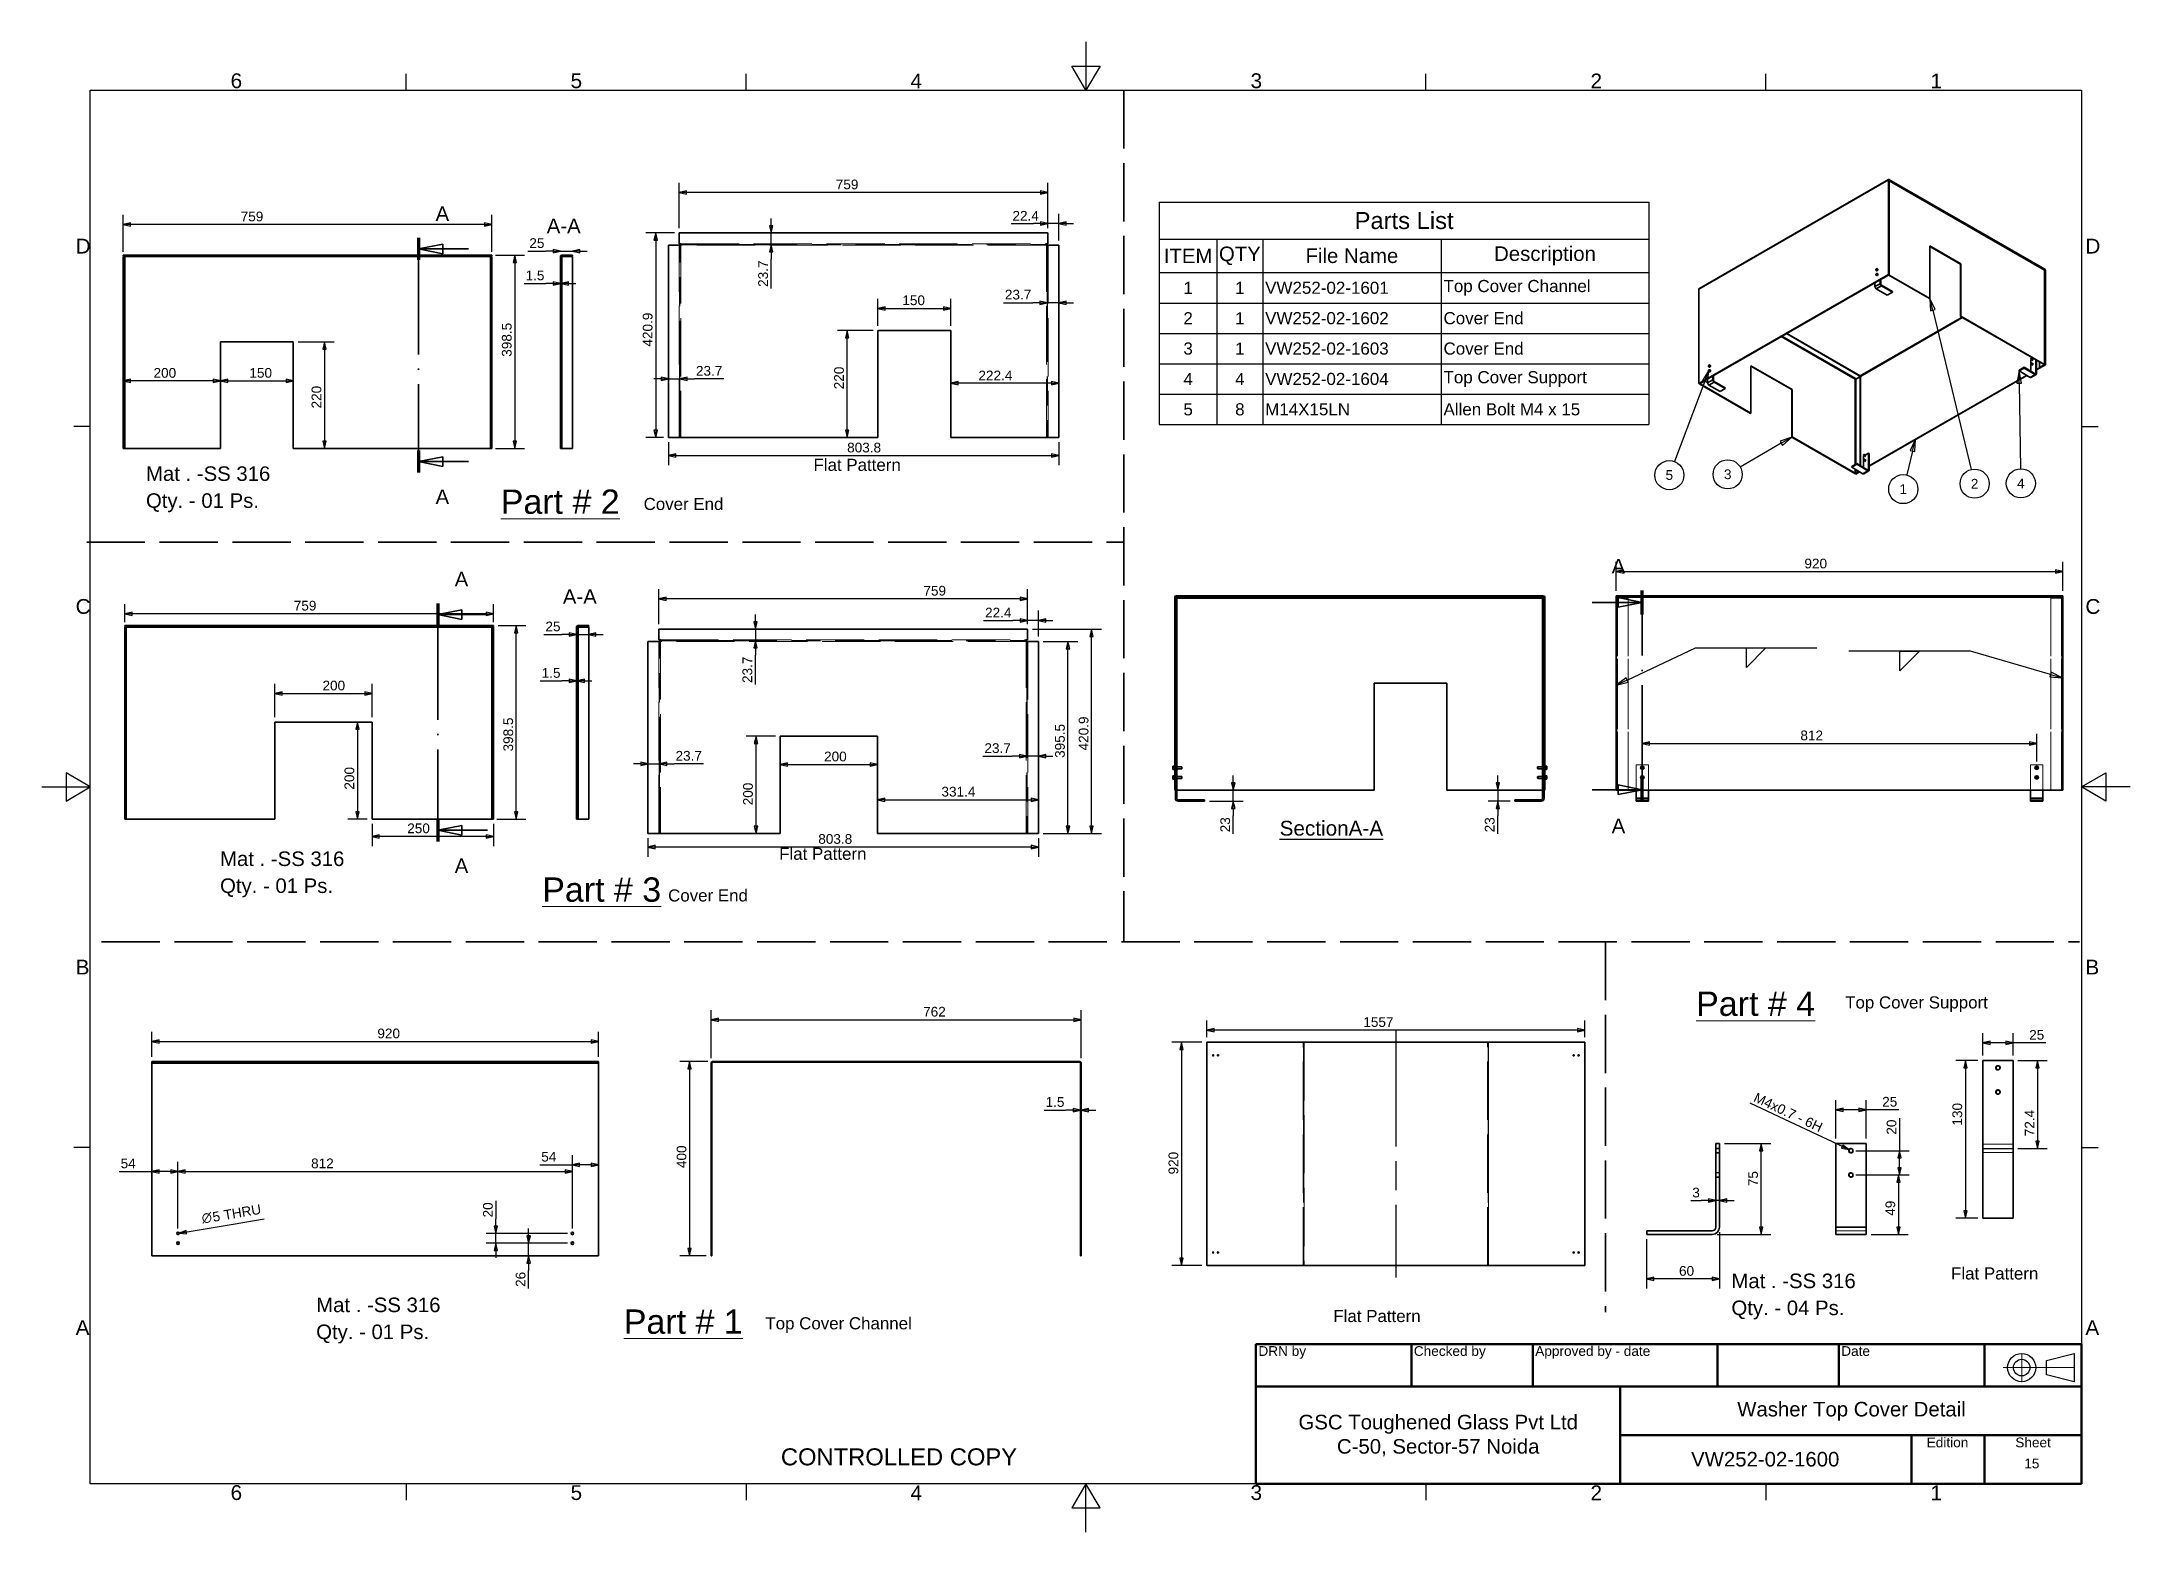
# Paper-space layout 'Washer Top Cover Detail' of a CAD drawing. Header units: millimetres. Extents: x -10 to 420, y -9 to 298.
import ezdxf

# ---------------------------------------------------------------- set-up
doc = ezdxf.new("R2010")
doc.units = ezdxf.units.MM
for name, pattern in [('ACAD_ISO02W100', [15, 12, -3]), ('ACAD_ISO04W100', [30, 24, -3, 0, -3]), ('ACAD_ISO08W100', [36, 24, -3, 6, -3]), ('ACAD_ISO09W100', [45, 24, -3, 6, -3, 6, -3])]:
    doc.linetypes.add(name, pattern=pattern)
for name, color, linetype, lineweight in [('2dTransBorder', 7, 'Continuous', 35), ('2dTransTitleBlock', 7, 'Continuous', 35), ('Centerline', 7, 'ACAD_ISO08W100', 25), ('Dimensions', 5, 'Continuous', 25), ('Hatch', 7, 'Continuous', 25), ('Hidden Edges', 7, 'ACAD_ISO02W100', 35), ('Leader Lines', 5, 'Continuous', 25), ('Section View Lines', 7, 'ACAD_ISO09W100', 70), ('Sketch Lines', 7, 'Continuous', 25), ('Tangent Edges', 7, 'Continuous', 50), ('Text', 5, 'Continuous', 25), ('Visible Edges', 7, 'Continuous', 50)]:
    doc.layers.add(name, color=color, linetype=linetype, lineweight=lineweight)
doc.layers.add('Title', color=7, linetype='Continuous')
doc.styles.add('Current-ISO', font='ARIAL.TTF')
doc.styles.get("Standard").update_dxf_attribs({"font": 'ARIAL.TTF'})
doc.styles.add('Text Style29', font='ARIAL.TTF')
doc.styles.add('Text Style31', font='ARIAL.TTF')
doc.styles.add('Text Style32', font='AIGDT___.TTF')
doc.styles.add('Text Style33', font='ARIAL.TTF')
doc.styles.add('Text Style5', font='ARIAL.TTF')
pattern_1 = [(135, (-5.0086, -4.2813), (-2.245064, -2.245064), [])]
pattern_2 = [(135, (0, 0), (-2.245064, -2.245064), [])]
pattern_3 = [(150, (0, 0), (-1.5875, -2.74963), [])]
pattern_4 = [(120, (-5.0086, -4.2813), (-2.74963, -1.5875), [])]

psp = doc.layouts.new('Washer Top Cover Detail')

# ---------------------------------------------------------------- texts
at = {"color": 18, "linetype": 'Continuous', "lineweight": 50, "true_color": 0x000000, "attachment_point": 7}
for s, insert, char_height, style in [('A-A ', (93.96, 258.28, -48.32), 3, 'Text Style33'), ('SectionA-A', (244.86, 134.16), 3.048, 'Text Style29')]:
    psp.add_mtext(s, dxfattribs=dict(at, insert=insert, char_height=char_height, style=style))
at = {"linetype": 'Continuous', "lineweight": 50, "insert": (97.28, 181.95, -49.02), "char_height": 3, "attachment_point": 7, "style": 'Text Style33'}
psp.add_mtext('A-A ', dxfattribs=at)
at = {"insert": (398.18, 5.89), "char_height": 2, "attachment_point": 1}
psp.add_mtext('15', dxfattribs=at)
at = {"layer": 'Text', "color": 179, "linetype": 'Continuous', "lineweight": 5, "true_color": 0x262659, "attachment_point": 1, "style": 'Current-ISO'}
for s, insert, char_height, width, line_spacing_factor in [('\\W1.00;\\H2.4892;\\lFlat Pattern', (148.89, 211.82), 2.4892, 34.9036, 0.846), ('\\W1.00;\\H2.9972;\\lMat . -SS 316\\PQty. - 01 Ps.', (11.45, 210.26), 2.9972, 53.4234, 1.111143), ('\\W1.00;\\H5.0038;\\LPart # 2', (84.5, 205.49), 5.0038, 53.4234, 0.860186), ('\\W1.00;\\H2.4892;\\lCover End', (113.91, 203.76), 2.4892, 34.9036, 0.860831), ('\\W1.00;\\H2.9972;\\lMat . -SS 316\\PQty. - 01 Ps.', (26.7, 130.94), 2.9972, 53.4234, 1.111143), ('\\W1.00;\\H2.4892;\\lFlat Pattern', (141.82, 131.71), 2.4892, 34.9036, 0.846), ('\\W1.00;\\H5.0038;\\LPart # 3', (93.04, 125.59), 5.0038, 53.4234, 0.860186), ('\\W1.00;\\H2.4892;\\lCover End', (118.95, 123.13), 2.4892, 34.9036, 0.860831), ('\\W1.00;\\H5.0038;\\LPart # 4', (330.62, 102.08), 5.0038, 53.4234, 0.860186), ('\\W1.00;\\H2.4892;\\lTop Cover Support', (361.3, 101.1), 2.4892, 34.9036, 0.860831), ('\\W1.00;\\H2.9972;\\lMat . -SS 316\\PQty. - 04 Ps.', (337.88, 43.99), 2.9972, 53.4234, 1.111143), ('\\W1.00;\\H2.4892;\\lFlat Pattern', (383.1, 45.27), 2.4892, 34.9036, 0.846), ('\\W1.00;\\H2.9972;\\lMat . -SS 316\\PQty. - 01 Ps.', (46.49, 39.05), 2.9972, 53.4234, 1.111143), ('\\W1.00;\\H5.0038;\\LPart # 1', (109.83, 36.6), 5.0038, 53.4234, 0.860186), ('\\W1.00;\\H2.4892;\\lTop Cover Channel', (138.98, 35), 2.4892, 34.9036, 0.860831), ('\\W1.00;\\H2.4892;\\lFlat Pattern', (255.92, 36.5), 2.4892, 34.9036, 0.846)]:
    psp.add_mtext(s, dxfattribs=dict(at, insert=insert, char_height=char_height, width=width, line_spacing_factor=line_spacing_factor))

# ---------------------------------------------------------------- blocks, each defined once
blk = doc.blocks.new('2dTransSection0')
at = {"color": 179}
for points in [[(319.54, 185.52), (324.54, 186.52), (319.54, 187.52), (319.54, 185.52)], [(319.54, 146.94), (324.54, 147.94), (319.54, 148.94), (319.54, 146.94)]]:
    blk.add_solid(points, dxfattribs=at)
at = {"layer": 'Section View Lines', "color": 179, "linetype": 'ACAD_ISO04W100', "lineweight": 35, "true_color": 0x262659}
for p, q in [((314.24, 186.52), (319.54, 186.52)), ((324.54, 186.52), (319.54, 187.52)), ((319.54, 187.52), (319.54, 185.52)), ((319.54, 186.52), (324.54, 186.52)), ((319.54, 185.52), (324.54, 186.52)), ((324.54, 145.48), (324.54, 188.98)), ((314.24, 147.94), (319.54, 147.94)), ((324.54, 147.94), (319.54, 148.94)), ((319.54, 148.94), (319.54, 146.94)), ((319.54, 147.94), (324.54, 147.94)), ((319.54, 146.94), (324.54, 147.94))]:
    blk.add_line(p, q, dxfattribs=at)
at = {"layer": 'Section View Lines', "color": 179, "linetype": 'ACAD_ISO04W100', "lineweight": 70, "true_color": 0x262659}
for p, q in [((324.54, 184.06), (324.54, 188.98)), ((324.54, 145.48), (324.54, 150.4))]:
    blk.add_line(p, q, dxfattribs=at)
at = {"layer": 'Section View Lines', "color": 179, "linetype": 'ACAD_ISO04W100', "lineweight": 35, "true_color": 0x262659}
for points in [[(319.54, 185.52), (324.54, 186.52), (319.54, 187.52), (319.54, 185.52)], [(319.54, 146.94), (324.54, 147.94), (319.54, 148.94), (319.54, 146.94)]]:
    blk.add_lwpolyline(points, dxfattribs=at)
at = {"layer": 'Section View Lines', "color": 18, "linetype": 'ACAD_ISO04W100', "lineweight": 35, "true_color": 0x000000, "insert": (318.23, 192.48), "char_height": 3, "attachment_point": 7, "style": 'Text Style33'}
blk.add_mtext('A', dxfattribs=at)
at = {"layer": 'Section View Lines', "color": 18, "linetype": 'ACAD_ISO04W100', "lineweight": 35, "true_color": 0x010000, "insert": (318.23, 138.98), "char_height": 3, "attachment_point": 7, "style": 'Text Style33'}
blk.add_mtext('A', dxfattribs=at)
blk = doc.blocks.new('2dTransSymbol1')
at = {"color": 179}
for points in [[(320.64, 193.22), (319.14, 192.87), (320.64, 192.52), (320.64, 193.22)], [(409.64, 192.52), (411.14, 192.87), (409.64, 193.22), (409.64, 192.52)]]:
    blk.add_solid(points, dxfattribs=at)
at = {"layer": 'Dimensions', "color": 179, "linetype": 'Continuous', "lineweight": 25, "true_color": 0x262659}
for p, q in [((319.14, 188.87), (319.14, 194.87)), ((411.14, 188.87), (411.14, 194.87)), ((320.64, 193.22), (319.14, 192.87)), ((320.64, 192.87), (319.14, 192.87)), ((319.14, 192.87), (320.64, 192.52)), ((320.64, 192.52), (320.64, 193.22)), ((320.64, 192.87), (409.64, 192.87)), ((411.14, 192.87), (409.64, 193.22)), ((409.64, 193.22), (409.64, 192.52)), ((409.64, 192.87), (411.14, 192.87)), ((409.64, 192.52), (411.14, 192.87))]:
    blk.add_line(p, q, dxfattribs=at)
for points in [[(320.64, 193.22), (319.14, 192.87), (320.64, 192.52), (320.64, 193.22)], [(409.64, 192.52), (411.14, 192.87), (409.64, 193.22), (409.64, 192.52)]]:
    blk.add_lwpolyline(points, dxfattribs=at)
at = {"layer": 'Dimensions', "color": 18, "linetype": 'Continuous', "lineweight": 25, "true_color": 0x000000, "insert": (357.92, 193.5), "char_height": 2, "attachment_point": 7, "style": 'Text Style5'}
blk.add_mtext('920', dxfattribs=at)
blk = doc.blocks.new('2dTransSymbol2')
at = {"color": 179}
for points in [[(239.98, 149.37), (240.33, 147.87), (240.68, 149.37), (239.98, 149.37)], [(240.68, 144.07), (240.33, 145.57), (239.98, 144.07), (240.68, 144.07)]]:
    blk.add_solid(points, dxfattribs=at)
at = {"layer": 'Dimensions', "color": 179, "linetype": 'Continuous', "lineweight": 25, "true_color": 0x262659}
for p, q in [((240.33, 149.37), (240.33, 150.87)), ((239.98, 149.37), (240.33, 147.87)), ((240.68, 149.37), (239.98, 149.37)), ((240.33, 149.37), (240.33, 147.87)), ((240.33, 147.87), (240.68, 149.37)), ((240.33, 145.57), (240.33, 147.87)), ((235.41, 145.57), (242.33, 145.57)), ((240.33, 145.57), (239.98, 144.07)), ((239.98, 144.07), (240.68, 144.07)), ((240.33, 144.07), (240.33, 145.57)), ((240.68, 144.07), (240.33, 145.57)), ((240.33, 144.07), (240.33, 142.57)), ((240.33, 138.86), (240.33, 142.57))]:
    blk.add_line(p, q, dxfattribs=at)
for points in [[(239.98, 149.37), (240.33, 147.87), (240.68, 149.37), (239.98, 149.37)], [(240.68, 144.07), (240.33, 145.57), (239.98, 144.07), (240.68, 144.07)]]:
    blk.add_lwpolyline(points, dxfattribs=at)
at = {"layer": 'Dimensions', "linetype": 'Continuous', "lineweight": 25, "insert": (239.69, 139.16), "char_height": 2, "attachment_point": 7, "rotation": 90, "style": 'Text Style5'}
blk.add_mtext('23', dxfattribs=at)
blk = doc.blocks.new('2dTransSymbol3')
at = {"color": 179}
for points in [[(294.43, 149.37), (294.78, 147.87), (295.13, 149.37), (294.43, 149.37)], [(295.13, 144.07), (294.78, 145.57), (294.43, 144.07), (295.13, 144.07)]]:
    blk.add_solid(points, dxfattribs=at)
at = {"layer": 'Dimensions', "color": 179, "linetype": 'Continuous', "lineweight": 25, "true_color": 0x262659}
for p, q in [((294.78, 149.37), (294.78, 150.87)), ((294.43, 149.37), (294.78, 147.87)), ((295.13, 149.37), (294.43, 149.37)), ((294.78, 149.37), (294.78, 147.87)), ((294.78, 147.87), (295.13, 149.37)), ((294.78, 147.87), (294.78, 145.57)), ((297.31, 145.57), (292.78, 145.57)), ((294.78, 145.57), (294.43, 144.07)), ((294.43, 144.07), (295.13, 144.07)), ((294.78, 144.07), (294.78, 145.57)), ((295.13, 144.07), (294.78, 145.57)), ((294.78, 144.07), (294.78, 142.57)), ((294.78, 138.86), (294.78, 142.57))]:
    blk.add_line(p, q, dxfattribs=at)
for points in [[(294.43, 149.37), (294.78, 147.87), (295.13, 149.37), (294.43, 149.37)], [(295.13, 144.07), (294.78, 145.57), (294.43, 144.07), (295.13, 144.07)]]:
    blk.add_lwpolyline(points, dxfattribs=at)
at = {"layer": 'Dimensions', "color": 178, "linetype": 'Continuous', "lineweight": 25, "true_color": 0x000001, "insert": (294.14, 139.16), "char_height": 2, "attachment_point": 7, "rotation": 90, "style": 'Text Style5'}
blk.add_mtext('23', dxfattribs=at)
blk = doc.blocks.new('2dTransSymbol4')
at = {"color": 179}
for points in [[(134.31, 100.9), (132.81, 100.55), (134.31, 100.2), (134.31, 100.9)], [(207.51, 100.2), (209.01, 100.55), (207.51, 100.9), (207.51, 100.2)]]:
    blk.add_solid(points, dxfattribs=at)
at = {"layer": 'Dimensions', "color": 179, "linetype": 'Continuous', "lineweight": 25, "true_color": 0x262659}
for p, q in [((132.81, 92.64), (132.81, 102.55)), ((134.31, 100.9), (132.81, 100.55)), ((134.31, 100.55), (132.81, 100.55)), ((132.81, 100.55), (134.31, 100.2)), ((134.31, 100.2), (134.31, 100.9)), ((134.31, 100.55), (207.51, 100.55)), ((209.01, 100.55), (207.51, 100.9)), ((207.51, 100.9), (207.51, 100.2)), ((207.51, 100.55), (209.01, 100.55)), ((207.51, 100.2), (209.01, 100.55)), ((209.01, 92.64), (209.01, 102.55))]:
    blk.add_line(p, q, dxfattribs=at)
for points in [[(134.31, 100.9), (132.81, 100.55), (134.31, 100.2), (134.31, 100.9)], [(207.51, 100.2), (209.01, 100.55), (207.51, 100.9), (207.51, 100.2)]]:
    blk.add_lwpolyline(points, dxfattribs=at)
at = {"layer": 'Dimensions', "color": 18, "linetype": 'Continuous', "lineweight": 25, "true_color": 0x000000, "insert": (176.47, 101.19), "char_height": 2, "attachment_point": 7, "style": 'Text Style5'}
blk.add_mtext('762', dxfattribs=at)
blk = doc.blocks.new('2dTransSymbol5')
at = {"color": 179}
for points in [[(128.73, 90.44), (128.38, 91.94), (128.03, 90.44), (128.73, 90.44)], [(128.03, 53.44), (128.38, 51.94), (128.73, 53.44), (128.03, 53.44)]]:
    blk.add_solid(points, dxfattribs=at)
at = {"layer": 'Dimensions', "color": 179, "linetype": 'Continuous', "lineweight": 25, "true_color": 0x262659}
for p, q in [((132.11, 91.94), (126.38, 91.94)), ((128.38, 91.94), (128.03, 90.44)), ((128.03, 90.44), (128.73, 90.44)), ((128.38, 90.44), (128.38, 91.94)), ((128.73, 90.44), (128.38, 91.94)), ((128.38, 90.44), (128.38, 53.44)), ((131.81, 51.94), (126.38, 51.94)), ((128.03, 53.44), (128.38, 51.94)), ((128.73, 53.44), (128.03, 53.44)), ((128.38, 53.44), (128.38, 51.94)), ((128.38, 51.94), (128.73, 53.44))]:
    blk.add_line(p, q, dxfattribs=at)
for points in [[(128.73, 90.44), (128.38, 91.94), (128.03, 90.44), (128.73, 90.44)], [(128.03, 53.44), (128.38, 51.94), (128.73, 53.44), (128.03, 53.44)]]:
    blk.add_lwpolyline(points, dxfattribs=at)
at = {"layer": 'Dimensions', "color": 18, "linetype": 'Continuous', "lineweight": 25, "true_color": 0x000000, "insert": (127.75, 70.01), "char_height": 2, "attachment_point": 7, "rotation": 90, "style": 'Text Style5'}
blk.add_mtext('400', dxfattribs=at)
blk = doc.blocks.new('2dTransSymbol6')
at = {"color": 179}
for points in [[(105.75, 71.03), (104.25, 70.68), (105.75, 70.33), (105.75, 71.03)], [(108.15, 70.33), (109.65, 70.68), (108.15, 71.03), (108.15, 70.33)]]:
    blk.add_solid(points, dxfattribs=at)
at = {"layer": 'Dimensions', "color": 179, "linetype": 'Continuous', "lineweight": 25, "true_color": 0x262659}
for p, q in [((97.54, 70.68), (104.25, 70.68)), ((104.25, 57.79), (104.25, 72.68)), ((105.75, 71.03), (104.25, 70.68)), ((105.75, 70.68), (104.25, 70.68)), ((104.25, 70.68), (105.75, 70.33)), ((105.75, 70.33), (105.75, 71.03)), ((108.15, 70.68), (105.75, 70.68)), ((109.65, 70.68), (108.15, 71.03)), ((108.15, 71.03), (108.15, 70.33)), ((108.15, 70.68), (109.65, 70.68)), ((108.15, 70.33), (109.65, 70.68))]:
    blk.add_line(p, q, dxfattribs=at)
for points in [[(105.75, 71.03), (104.25, 70.68), (105.75, 70.33), (105.75, 71.03)], [(108.15, 70.33), (109.65, 70.68), (108.15, 71.03), (108.15, 70.33)]]:
    blk.add_lwpolyline(points, dxfattribs=at)
at = {"layer": 'Dimensions', "linetype": 'Continuous', "lineweight": 25, "insert": (97.84, 71.32), "char_height": 2, "attachment_point": 7, "style": 'Text Style5'}
blk.add_mtext('54', dxfattribs=at)
blk = doc.blocks.new('2dTransSymbol7')
at = {"color": 179}
for points in [[(94.9, 56.04), (95.25, 54.54), (95.6, 56.04), (94.9, 56.04)], [(95.6, 50.44), (95.25, 51.94), (94.9, 50.44), (95.6, 50.44)]]:
    blk.add_solid(points, dxfattribs=at)
at = {"layer": 'Dimensions', "color": 179, "linetype": 'Continuous', "lineweight": 25, "true_color": 0x262659}
for p, q in [((94.9, 56.04), (95.25, 54.54)), ((95.6, 56.04), (94.9, 56.04)), ((95.25, 56.04), (95.25, 57.54)), ((95.25, 56.04), (95.25, 54.54)), ((95.25, 54.54), (95.6, 56.04)), ((103.25, 54.54), (93.25, 54.54)), ((95.25, 51.94), (94.9, 50.44)), ((95.25, 51.94), (95.25, 54.54)), ((95.25, 50.44), (95.25, 51.94)), ((95.6, 50.44), (95.25, 51.94)), ((94.9, 50.44), (95.6, 50.44)), ((95.25, 50.44), (95.25, 48.94)), ((95.25, 45.23), (95.25, 48.94))]:
    blk.add_line(p, q, dxfattribs=at)
for points in [[(94.9, 56.04), (95.25, 54.54), (95.6, 56.04), (94.9, 56.04)], [(95.6, 50.44), (95.25, 51.94), (94.9, 50.44), (95.6, 50.44)]]:
    blk.add_lwpolyline(points, dxfattribs=at)
at = {"layer": 'Dimensions', "color": 18, "linetype": 'Continuous', "lineweight": 25, "true_color": 0x000000, "insert": (94.61, 45.53), "char_height": 2, "attachment_point": 7, "rotation": 90, "style": 'Text Style5'}
blk.add_mtext('26', dxfattribs=at)
blk = doc.blocks.new('2dTransSymbol8')
at = {"color": 179}
for points in [[(88.16, 58.04), (88.51, 56.54), (88.86, 58.04), (88.16, 58.04)], [(88.86, 53.04), (88.51, 54.54), (88.16, 53.04), (88.86, 53.04)]]:
    blk.add_solid(points, dxfattribs=at)
at = {"layer": 'Dimensions', "color": 179, "linetype": 'Continuous', "lineweight": 25, "true_color": 0x262659}
for p, q in [((88.51, 63.25), (88.51, 59.54)), ((103.25, 56.54), (86.51, 56.54)), ((88.16, 58.04), (88.51, 56.54)), ((88.86, 58.04), (88.16, 58.04)), ((88.51, 58.04), (88.51, 59.54)), ((88.51, 58.04), (88.51, 56.54)), ((88.51, 56.54), (88.86, 58.04)), ((88.51, 54.54), (88.51, 56.54)), ((103.25, 54.54), (86.51, 54.54)), ((88.51, 54.54), (88.16, 53.04)), ((88.16, 53.04), (88.86, 53.04)), ((88.51, 53.04), (88.51, 54.54)), ((88.86, 53.04), (88.51, 54.54)), ((88.51, 53.04), (88.51, 51.54))]:
    blk.add_line(p, q, dxfattribs=at)
for points in [[(88.16, 58.04), (88.51, 56.54), (88.86, 58.04), (88.16, 58.04)], [(88.86, 53.04), (88.51, 54.54), (88.16, 53.04), (88.86, 53.04)]]:
    blk.add_lwpolyline(points, dxfattribs=at)
at = {"layer": 'Dimensions', "color": 18, "linetype": 'Continuous', "lineweight": 25, "true_color": 0x000000, "insert": (87.88, 59.84), "char_height": 2, "attachment_point": 7, "rotation": 90, "style": 'Text Style5'}
blk.add_mtext('20', dxfattribs=at)
blk = doc.blocks.new('2dTransSymbol9')
at = {"color": 179}
for points in [[(19.15, 96.42), (17.65, 96.07), (19.15, 95.72), (19.15, 96.42)], [(108.15, 95.72), (109.65, 96.07), (108.15, 96.42), (108.15, 95.72)]]:
    blk.add_solid(points, dxfattribs=at)
at = {"layer": 'Dimensions', "color": 179, "linetype": 'Continuous', "lineweight": 25, "true_color": 0x262659}
for p, q in [((17.65, 92.94), (17.65, 98.07)), ((19.15, 96.42), (17.65, 96.07)), ((19.15, 96.07), (17.65, 96.07)), ((17.65, 96.07), (19.15, 95.72)), ((19.15, 95.72), (19.15, 96.42)), ((19.15, 96.07), (108.15, 96.07)), ((109.65, 96.07), (108.15, 96.42)), ((108.15, 96.42), (108.15, 95.72)), ((108.15, 96.07), (109.65, 96.07)), ((108.15, 95.72), (109.65, 96.07)), ((109.65, 92.94), (109.65, 98.07))]:
    blk.add_line(p, q, dxfattribs=at)
for points in [[(19.15, 96.42), (17.65, 96.07), (19.15, 95.72), (19.15, 96.42)], [(108.15, 95.72), (109.65, 96.07), (108.15, 96.42), (108.15, 95.72)]]:
    blk.add_lwpolyline(points, dxfattribs=at)
at = {"layer": 'Dimensions', "linetype": 'Continuous', "lineweight": 25, "insert": (64.1, 96.71), "char_height": 2, "attachment_point": 7, "style": 'Text Style5'}
blk.add_mtext('920', dxfattribs=at)
blk = doc.blocks.new('2dTransSymbol10')
at = {"color": 179}
for points in [[(19.15, 69.67), (17.65, 69.32), (19.15, 68.97), (19.15, 69.67)], [(21.55, 68.97), (23.05, 69.32), (21.55, 69.67), (21.55, 68.97)]]:
    blk.add_solid(points, dxfattribs=at)
at = {"layer": 'Dimensions', "color": 179, "linetype": 'Continuous', "lineweight": 25, "true_color": 0x262659}
for p, q in [((10.94, 69.32), (17.65, 69.32)), ((19.15, 69.67), (17.65, 69.32)), ((19.15, 69.32), (17.65, 69.32)), ((17.65, 69.32), (19.15, 68.97)), ((19.15, 68.97), (19.15, 69.67)), ((21.55, 69.32), (19.15, 69.32)), ((23.05, 69.32), (21.55, 69.67)), ((21.55, 69.67), (21.55, 68.97)), ((21.55, 69.32), (23.05, 69.32)), ((21.55, 68.97), (23.05, 69.32)), ((23.05, 57.54), (23.05, 71.32))]:
    blk.add_line(p, q, dxfattribs=at)
for points in [[(19.15, 69.67), (17.65, 69.32), (19.15, 68.97), (19.15, 69.67)], [(21.55, 68.97), (23.05, 69.32), (21.55, 69.67), (21.55, 68.97)]]:
    blk.add_lwpolyline(points, dxfattribs=at)
at = {"layer": 'Dimensions', "color": 18, "linetype": 'Continuous', "lineweight": 25, "true_color": 0x010000, "insert": (11.24, 69.95), "char_height": 2, "attachment_point": 7, "style": 'Text Style5'}
blk.add_mtext('54', dxfattribs=at)
blk = doc.blocks.new('2dTransSymbol11')
at = {"color": 179}
for points in [[(24.55, 69.67), (23.05, 69.32), (24.55, 68.97), (24.55, 69.67)], [(102.75, 68.97), (104.25, 69.32), (102.75, 69.67), (102.75, 68.97)]]:
    blk.add_solid(points, dxfattribs=at)
at = {"layer": 'Dimensions', "color": 179, "linetype": 'Continuous', "lineweight": 25, "true_color": 0x262659}
for p, q in [((23.05, 57.54), (23.05, 71.32)), ((24.55, 69.67), (23.05, 69.32)), ((24.55, 69.32), (23.05, 69.32)), ((23.05, 69.32), (24.55, 68.97)), ((24.55, 68.97), (24.55, 69.67)), ((24.55, 69.32), (102.75, 69.32)), ((104.25, 69.32), (102.75, 69.67)), ((102.75, 69.67), (102.75, 68.97)), ((102.75, 69.32), (104.25, 69.32)), ((102.75, 68.97), (104.25, 69.32)), ((104.25, 57.54), (104.25, 71.32))]:
    blk.add_line(p, q, dxfattribs=at)
for points in [[(24.55, 69.67), (23.05, 69.32), (24.55, 68.97), (24.55, 69.67)], [(102.75, 68.97), (104.25, 69.32), (102.75, 69.67), (102.75, 68.97)]]:
    blk.add_lwpolyline(points, dxfattribs=at)
at = {"layer": 'Dimensions', "linetype": 'Continuous', "lineweight": 25, "insert": (50.45, 69.95), "char_height": 2, "attachment_point": 7, "style": 'Text Style5'}
blk.add_mtext('812', dxfattribs=at)
blk = doc.blocks.new('2dTransSymbol12')
at = {"color": 179}
for points in [[(230, 94.44), (229.65, 95.94), (229.3, 94.44), (230, 94.44)], [(229.3, 51.44), (229.65, 49.94), (230, 51.44), (229.3, 51.44)]]:
    blk.add_solid(points, dxfattribs=at)
at = {"layer": 'Dimensions', "color": 179, "linetype": 'Continuous', "lineweight": 25, "true_color": 0x262659}
for p, q in [((233.88, 95.94), (227.65, 95.94)), ((229.65, 95.94), (229.3, 94.44)), ((229.65, 94.44), (229.65, 95.94)), ((230, 94.44), (229.65, 95.94)), ((229.3, 94.44), (230, 94.44)), ((229.65, 94.44), (229.65, 51.44)), ((233.88, 49.94), (227.65, 49.94)), ((229.3, 51.44), (229.65, 49.94)), ((230, 51.44), (229.3, 51.44)), ((229.65, 51.44), (229.65, 49.94)), ((229.65, 49.94), (230, 51.44))]:
    blk.add_line(p, q, dxfattribs=at)
for points in [[(230, 94.44), (229.65, 95.94), (229.3, 94.44), (230, 94.44)], [(229.3, 51.44), (229.65, 49.94), (230, 51.44), (229.3, 51.44)]]:
    blk.add_lwpolyline(points, dxfattribs=at)
at = {"layer": 'Dimensions', "color": 178, "linetype": 'Continuous', "lineweight": 25, "true_color": 0x000001, "insert": (229.02, 68.7), "char_height": 2, "attachment_point": 7, "rotation": 90, "line_spacing_factor": 0.35, "style": 'Text Style5'}
blk.add_mtext('920', dxfattribs=at)
blk = doc.blocks.new('2dTransSymbol13')
at = {"color": 179}
for points in [[(236.38, 98.78), (234.88, 98.43), (236.38, 98.08), (236.38, 98.78)], [(311.22, 98.08), (312.72, 98.43), (311.22, 98.78), (311.22, 98.08)]]:
    blk.add_solid(points, dxfattribs=at)
at = {"layer": 'Dimensions', "color": 179, "linetype": 'Continuous', "lineweight": 25, "true_color": 0x262659}
for p, q in [((234.88, 96.94), (234.88, 100.43)), ((312.72, 96.94), (312.72, 100.43)), ((236.38, 98.78), (234.88, 98.43)), ((236.38, 98.43), (234.88, 98.43)), ((234.88, 98.43), (236.38, 98.08)), ((236.38, 98.08), (236.38, 98.78)), ((311.22, 98.43), (236.38, 98.43)), ((312.72, 98.43), (311.22, 98.78)), ((311.22, 98.78), (311.22, 98.08)), ((311.22, 98.43), (312.72, 98.43)), ((311.22, 98.08), (312.72, 98.43))]:
    blk.add_line(p, q, dxfattribs=at)
for points in [[(236.38, 98.78), (234.88, 98.43), (236.38, 98.08), (236.38, 98.78)], [(311.22, 98.08), (312.72, 98.43), (311.22, 98.78), (311.22, 98.08)]]:
    blk.add_lwpolyline(points, dxfattribs=at)
at = {"layer": 'Dimensions', "color": 178, "linetype": 'Continuous', "lineweight": 25, "true_color": 0x000001, "insert": (267.1, 99.06), "char_height": 2, "attachment_point": 7, "style": 'Text Style5'}
blk.add_mtext('1557', dxfattribs=at)
blk = doc.blocks.new('2dCenterLine1')
at = {"layer": 'Centerline', "lineweight": 25}
blk.add_line((273.8, 98.44), (273.8, 47.44), dxfattribs=at)
blk = doc.blocks.new('2dTransSection1')
at = {"color": 179}
for points in [[(77.58, 260.34), (72.58, 259.34), (77.58, 258.34), (77.58, 260.34)], [(77.58, 216.53), (72.58, 215.53), (77.58, 214.53), (77.58, 216.53)]]:
    blk.add_solid(points, dxfattribs=at)
at = {"layer": 'Section View Lines', "color": 179, "linetype": 'ACAD_ISO04W100', "lineweight": 35, "true_color": 0x262659}
for p, q in [((72.58, 261.59), (72.58, 213.27)), ((77.58, 260.34), (72.58, 259.34)), ((77.58, 259.34), (72.58, 259.34)), ((72.58, 259.34), (77.58, 258.34)), ((77.58, 258.34), (77.58, 260.34)), ((82.83, 259.34), (77.58, 259.34)), ((77.58, 216.53), (72.58, 215.53)), ((77.58, 215.53), (72.58, 215.53)), ((72.58, 215.53), (77.58, 214.53)), ((77.58, 214.53), (77.58, 216.53)), ((82.83, 215.53), (77.58, 215.53))]:
    blk.add_line(p, q, dxfattribs=at)
at = {"layer": 'Section View Lines', "color": 179, "linetype": 'ACAD_ISO04W100', "lineweight": 70, "true_color": 0x262659}
for p, q in [((72.58, 261.59), (72.58, 257.09)), ((72.58, 217.78), (72.58, 213.27))]:
    blk.add_line(p, q, dxfattribs=at)
at = {"layer": 'Section View Lines', "color": 179, "linetype": 'ACAD_ISO04W100', "lineweight": 35, "true_color": 0x262659}
for points in [[(77.58, 260.34), (72.58, 259.34), (77.58, 258.34), (77.58, 260.34)], [(77.58, 216.53), (72.58, 215.53), (77.58, 214.53), (77.58, 216.53)]]:
    blk.add_lwpolyline(points, dxfattribs=at)
at = {"layer": 'Section View Lines', "linetype": 'ACAD_ISO04W100', "lineweight": 35, "insert": (76.08, 265.09), "char_height": 3, "attachment_point": 7, "style": 'Text Style33'}
blk.add_mtext('A', dxfattribs=at)
at = {"layer": 'Section View Lines', "color": 18, "linetype": 'ACAD_ISO04W100', "lineweight": 35, "true_color": 0x020002, "insert": (76.08, 206.77), "char_height": 3, "attachment_point": 7, "style": 'Text Style33'}
blk.add_mtext('A', dxfattribs=at)
blk = doc.blocks.new('2dTransSymbol14')
at = {"color": 179}
for points in [[(13.29, 264.7), (11.79, 264.35), (13.29, 264), (13.29, 264.7)], [(86.19, 264), (87.69, 264.35), (86.19, 264.7), (86.19, 264)]]:
    blk.add_solid(points, dxfattribs=at)
at = {"layer": 'Dimensions', "color": 179, "linetype": 'Continuous', "lineweight": 25, "true_color": 0x262659}
for p, q in [((11.79, 258.76), (11.79, 266.35)), ((13.29, 264.7), (11.79, 264.35)), ((13.29, 264.35), (11.79, 264.35)), ((11.79, 264.35), (13.29, 264)), ((13.29, 264), (13.29, 264.7)), ((86.19, 264.35), (13.29, 264.35)), ((87.69, 264.35), (86.19, 264.7)), ((86.19, 264.7), (86.19, 264)), ((86.19, 264.35), (87.69, 264.35)), ((86.19, 264), (87.69, 264.35)), ((87.69, 258.76), (87.69, 266.35))]:
    blk.add_line(p, q, dxfattribs=at)
for points in [[(13.29, 264.7), (11.79, 264.35), (13.29, 264), (13.29, 264.7)], [(86.19, 264), (87.69, 264.35), (86.19, 264.7), (86.19, 264)]]:
    blk.add_lwpolyline(points, dxfattribs=at)
at = {"layer": 'Dimensions', "color": 18, "linetype": 'Continuous', "lineweight": 25, "true_color": 0x000000, "insert": (35.96, 264.98), "char_height": 2, "attachment_point": 7, "style": 'Text Style5'}
blk.add_mtext('759', dxfattribs=at)
blk = doc.blocks.new('2dTransSymbol15')
at = {"color": 179}
for points in [[(100.3, 258.51), (101.8, 258.86), (100.3, 259.21), (100.3, 258.51)], [(105.8, 259.21), (104.3, 258.86), (105.8, 258.51), (105.8, 259.21)]]:
    blk.add_solid(points, dxfattribs=at)
at = {"layer": 'Dimensions', "color": 179, "linetype": 'Continuous', "lineweight": 25, "true_color": 0x262659}
for p, q in [((95.09, 258.86), (98.8, 258.86)), ((100.3, 258.86), (98.8, 258.86)), ((101.8, 258.86), (100.3, 259.21)), ((100.3, 259.21), (100.3, 258.51)), ((100.3, 258.86), (101.8, 258.86)), ((100.3, 258.51), (101.8, 258.86)), ((101.8, 258.86), (104.3, 258.86)), ((105.8, 259.21), (104.3, 258.86)), ((105.8, 258.86), (104.3, 258.86)), ((104.3, 258.86), (105.8, 258.51)), ((105.8, 258.51), (105.8, 259.21)), ((105.8, 258.86), (107.3, 258.86))]:
    blk.add_line(p, q, dxfattribs=at)
for points in [[(100.3, 258.51), (101.8, 258.86), (100.3, 259.21), (100.3, 258.51)], [(105.8, 259.21), (104.3, 258.86), (105.8, 258.51), (105.8, 259.21)]]:
    blk.add_lwpolyline(points, dxfattribs=at)
at = {"layer": 'Dimensions', "color": 18, "linetype": 'Continuous', "lineweight": 25, "true_color": 0x000000, "insert": (95.39, 259.5), "char_height": 2, "attachment_point": 7, "style": 'Text Style5'}
blk.add_mtext('25', dxfattribs=at)
blk = doc.blocks.new('2dTransSymbol16')
at = {"color": 179}
for points in [[(100.3, 251.87), (101.8, 252.22), (100.3, 252.57), (100.3, 251.87)], [(103.45, 252.57), (101.95, 252.22), (103.45, 251.87), (103.45, 252.57)]]:
    blk.add_solid(points, dxfattribs=at)
at = {"layer": 'Dimensions', "color": 179, "linetype": 'Continuous', "lineweight": 25, "true_color": 0x262659}
for p, q in [((94.31, 252.22), (98.8, 252.22)), ((100.3, 252.22), (98.8, 252.22)), ((101.8, 252.22), (100.3, 252.57)), ((100.3, 252.57), (100.3, 251.87)), ((100.3, 252.22), (101.8, 252.22)), ((100.3, 251.87), (101.8, 252.22)), ((101.95, 252.22), (101.8, 252.22)), ((103.45, 252.57), (101.95, 252.22)), ((103.45, 252.22), (101.95, 252.22)), ((101.95, 252.22), (103.45, 251.87)), ((103.45, 251.87), (103.45, 252.57)), ((103.45, 252.22), (104.95, 252.22))]:
    blk.add_line(p, q, dxfattribs=at)
for points in [[(100.3, 251.87), (101.8, 252.22), (100.3, 252.57), (100.3, 251.87)], [(103.45, 252.57), (101.95, 252.22), (103.45, 251.87), (103.45, 252.57)]]:
    blk.add_lwpolyline(points, dxfattribs=at)
at = {"layer": 'Dimensions', "color": 18, "linetype": 'Continuous', "lineweight": 25, "true_color": 0x000000, "insert": (94.61, 252.85), "char_height": 2, "attachment_point": 7, "style": 'Text Style5'}
blk.add_mtext('1.5', dxfattribs=at)
blk = doc.blocks.new('2dTransSymbol17')
at = {"color": 179}
for points in [[(13.29, 232.49), (11.79, 232.14), (13.29, 231.79), (13.29, 232.49)], [(30.29, 231.79), (31.79, 232.14), (30.29, 232.49), (30.29, 231.79)]]:
    blk.add_solid(points, dxfattribs=at)
at = {"layer": 'Dimensions', "color": 179, "linetype": 'Continuous', "lineweight": 25, "true_color": 0x262659}
for p, q in [((13.29, 232.49), (11.79, 232.14)), ((13.29, 231.79), (13.29, 232.49)), ((31.79, 232.14), (30.29, 232.49)), ((30.29, 232.49), (30.29, 231.79)), ((13.29, 232.14), (11.79, 232.14)), ((11.79, 232.14), (13.29, 231.79)), ((30.29, 232.14), (13.29, 232.14)), ((30.29, 232.14), (31.79, 232.14)), ((30.29, 231.79), (31.79, 232.14))]:
    blk.add_line(p, q, dxfattribs=at)
for points in [[(13.29, 232.49), (11.79, 232.14), (13.29, 231.79), (13.29, 232.49)], [(30.29, 231.79), (31.79, 232.14), (30.29, 232.49), (30.29, 231.79)]]:
    blk.add_lwpolyline(points, dxfattribs=at)
at = {"layer": 'Dimensions', "linetype": 'Continuous', "lineweight": 25, "insert": (18.01, 232.77), "char_height": 2, "attachment_point": 7, "style": 'Text Style5'}
blk.add_mtext('200', dxfattribs=at)
blk = doc.blocks.new('2dTransSymbol18')
at = {"color": 179}
for points in [[(33.29, 232.49), (31.79, 232.14), (33.29, 231.79), (33.29, 232.49)], [(45.29, 231.79), (46.79, 232.14), (45.29, 232.49), (45.29, 231.79)]]:
    blk.add_solid(points, dxfattribs=at)
at = {"layer": 'Dimensions', "color": 179, "linetype": 'Continuous', "lineweight": 25, "true_color": 0x262659}
for p, q in [((31.79, 239.21), (31.79, 230.14)), ((46.79, 239.21), (46.79, 230.14)), ((33.29, 232.49), (31.79, 232.14)), ((33.29, 231.79), (33.29, 232.49)), ((46.79, 232.14), (45.29, 232.49)), ((45.29, 232.49), (45.29, 231.79)), ((33.29, 232.14), (31.79, 232.14)), ((31.79, 232.14), (33.29, 231.79)), ((33.29, 232.14), (45.29, 232.14)), ((45.29, 232.14), (46.79, 232.14)), ((45.29, 231.79), (46.79, 232.14))]:
    blk.add_line(p, q, dxfattribs=at)
for points in [[(33.29, 232.49), (31.79, 232.14), (33.29, 231.79), (33.29, 232.49)], [(45.29, 231.79), (46.79, 232.14), (45.29, 232.49), (45.29, 231.79)]]:
    blk.add_lwpolyline(points, dxfattribs=at)
at = {"layer": 'Dimensions', "color": 18, "linetype": 'Continuous', "lineweight": 25, "true_color": 0x000000, "insert": (37.75, 232.77), "char_height": 2, "attachment_point": 7, "style": 'Text Style5'}
blk.add_mtext('150', dxfattribs=at)
blk = doc.blocks.new('2dTransSymbol19')
at = {"color": 179}
for points in [[(53.56, 238.71), (53.21, 240.21), (52.86, 238.71), (53.56, 238.71)], [(52.86, 219.71), (53.21, 218.21), (53.56, 219.71), (52.86, 219.71)]]:
    blk.add_solid(points, dxfattribs=at)
at = {"layer": 'Dimensions', "color": 179, "linetype": 'Continuous', "lineweight": 25, "true_color": 0x262659}
for p, q in [((47.79, 240.21), (55.21, 240.21)), ((53.21, 240.21), (52.86, 238.71)), ((52.86, 238.71), (53.56, 238.71)), ((53.21, 238.71), (53.21, 240.21)), ((53.56, 238.71), (53.21, 240.21)), ((53.21, 238.71), (53.21, 219.71)), ((52.86, 219.71), (53.21, 218.21)), ((53.56, 219.71), (52.86, 219.71)), ((53.21, 219.71), (53.21, 218.21)), ((53.21, 218.21), (53.56, 219.71)), ((47.79, 218.21), (55.21, 218.21))]:
    blk.add_line(p, q, dxfattribs=at)
for points in [[(53.56, 238.71), (53.21, 240.21), (52.86, 238.71), (53.56, 238.71)], [(52.86, 219.71), (53.21, 218.21), (53.56, 219.71), (52.86, 219.71)]]:
    blk.add_lwpolyline(points, dxfattribs=at)
at = {"layer": 'Dimensions', "color": 18, "linetype": 'Continuous', "lineweight": 25, "true_color": 0x000000, "insert": (52.58, 226.47), "char_height": 2, "attachment_point": 7, "rotation": 90, "style": 'Text Style5'}
blk.add_mtext('220', dxfattribs=at)
blk = doc.blocks.new('2dTransSymbol20')
at = {"color": 179}
for points in [[(127.76, 271.29), (126.26, 270.94), (127.76, 270.59), (127.76, 271.29)], [(200.66, 270.59), (202.16, 270.94), (200.66, 271.29), (200.66, 270.59)]]:
    blk.add_solid(points, dxfattribs=at)
at = {"layer": 'Dimensions', "color": 179, "linetype": 'Continuous', "lineweight": 25, "true_color": 0x262659}
for p, q in [((126.26, 263.61), (126.26, 272.94)), ((127.76, 271.29), (126.26, 270.94)), ((127.76, 270.94), (126.26, 270.94)), ((126.26, 270.94), (127.76, 270.59)), ((127.76, 270.59), (127.76, 271.29)), ((200.66, 270.94), (127.76, 270.94)), ((202.16, 270.94), (200.66, 271.29)), ((200.66, 271.29), (200.66, 270.59)), ((200.66, 270.94), (202.16, 270.94)), ((200.66, 270.59), (202.16, 270.94)), ((202.16, 263.61), (202.16, 272.94))]:
    blk.add_line(p, q, dxfattribs=at)
for points in [[(127.76, 271.29), (126.26, 270.94), (127.76, 270.59), (127.76, 271.29)], [(200.66, 270.59), (202.16, 270.94), (200.66, 271.29), (200.66, 270.59)]]:
    blk.add_lwpolyline(points, dxfattribs=at)
at = {"layer": 'Dimensions', "color": 18, "linetype": 'Continuous', "lineweight": 25, "true_color": 0x000000, "insert": (158.48, 271.58), "char_height": 2, "attachment_point": 7, "style": 'Text Style5'}
blk.add_mtext('759', dxfattribs=at)
blk = doc.blocks.new('2dTransSymbol21')
at = {"color": 179}
for points in [[(121.75, 261.11), (121.4, 262.61), (121.05, 261.11), (121.75, 261.11)], [(121.05, 222.02), (121.4, 220.52), (121.75, 222.02), (121.05, 222.02)]]:
    blk.add_solid(points, dxfattribs=at)
at = {"layer": 'Dimensions', "color": 179, "linetype": 'Continuous', "lineweight": 25, "true_color": 0x262659}
for p, q in [((125.26, 262.61), (119.4, 262.61)), ((121.4, 262.61), (121.05, 261.11)), ((121.4, 261.11), (121.4, 262.61)), ((121.75, 261.11), (121.4, 262.61)), ((121.05, 261.11), (121.75, 261.11)), ((121.4, 261.11), (121.4, 222.02)), ((123.02, 220.52), (119.4, 220.52)), ((121.05, 222.02), (121.4, 220.52)), ((121.75, 222.02), (121.05, 222.02)), ((121.4, 222.02), (121.4, 220.52)), ((121.4, 220.52), (121.75, 222.02))]:
    blk.add_line(p, q, dxfattribs=at)
for points in [[(121.75, 261.11), (121.4, 262.61), (121.05, 261.11), (121.75, 261.11)], [(121.05, 222.02), (121.4, 220.52), (121.75, 222.02), (121.05, 222.02)]]:
    blk.add_lwpolyline(points, dxfattribs=at)
at = {"layer": 'Dimensions', "linetype": 'Continuous', "lineweight": 25, "insert": (120.77, 239.21), "char_height": 2, "attachment_point": 7, "rotation": 90, "style": 'Text Style5'}
blk.add_mtext('420.9', dxfattribs=at)
blk = doc.blocks.new('2dTransSymbol22')
at = {"color": 179}
for points in [[(161.16, 241.02), (160.81, 242.52), (160.46, 241.02), (161.16, 241.02)], [(160.46, 222.02), (160.81, 220.52), (161.16, 222.02), (160.46, 222.02)]]:
    blk.add_solid(points, dxfattribs=at)
at = {"layer": 'Dimensions', "color": 179, "linetype": 'Continuous', "lineweight": 25, "true_color": 0x262659}
for p, q in [((166.16, 242.52), (158.81, 242.52)), ((160.81, 242.52), (160.46, 241.02)), ((160.46, 241.02), (161.16, 241.02)), ((160.81, 241.02), (160.81, 242.52)), ((161.16, 241.02), (160.81, 242.52)), ((160.81, 222.02), (160.81, 241.02)), ((166.16, 220.52), (158.81, 220.52)), ((160.46, 222.02), (160.81, 220.52)), ((161.16, 222.02), (160.46, 222.02)), ((160.81, 222.02), (160.81, 220.52)), ((160.81, 220.52), (161.16, 222.02))]:
    blk.add_line(p, q, dxfattribs=at)
for points in [[(161.16, 241.02), (160.81, 242.52), (160.46, 241.02), (161.16, 241.02)], [(160.46, 222.02), (160.81, 220.52), (161.16, 222.02), (160.46, 222.02)]]:
    blk.add_lwpolyline(points, dxfattribs=at)
at = {"layer": 'Dimensions', "color": 18, "linetype": 'Continuous', "lineweight": 25, "true_color": 0x000000, "insert": (160.17, 230.42), "char_height": 2, "attachment_point": 7, "rotation": 90, "style": 'Text Style5'}
blk.add_mtext('220', dxfattribs=at)
blk = doc.blocks.new('2dTransSymbol23')
at = {"color": 179}
for points in [[(168.66, 247.43), (167.16, 247.08), (168.66, 246.73), (168.66, 247.43)], [(180.66, 246.73), (182.16, 247.08), (180.66, 247.43), (180.66, 246.73)]]:
    blk.add_solid(points, dxfattribs=at)
at = {"layer": 'Dimensions', "color": 179, "linetype": 'Continuous', "lineweight": 25, "true_color": 0x262659}
for p, q in [((167.16, 243.52), (167.16, 249.08)), ((168.66, 247.43), (167.16, 247.08)), ((168.66, 247.08), (167.16, 247.08)), ((167.16, 247.08), (168.66, 246.73)), ((168.66, 246.73), (168.66, 247.43)), ((168.66, 247.08), (180.66, 247.08)), ((182.16, 247.08), (180.66, 247.43)), ((180.66, 247.43), (180.66, 246.73)), ((180.66, 247.08), (182.16, 247.08)), ((180.66, 246.73), (182.16, 247.08)), ((182.16, 243.52), (182.16, 249.08))]:
    blk.add_line(p, q, dxfattribs=at)
for points in [[(168.66, 247.43), (167.16, 247.08), (168.66, 246.73), (168.66, 247.43)], [(180.66, 246.73), (182.16, 247.08), (180.66, 247.43), (180.66, 246.73)]]:
    blk.add_lwpolyline(points, dxfattribs=at)
at = {"layer": 'Dimensions', "color": 178, "linetype": 'Continuous', "lineweight": 25, "true_color": 0x000001, "insert": (172.19, 247.72), "char_height": 2, "attachment_point": 7, "style": 'Text Style5'}
blk.add_mtext('150', dxfattribs=at)
blk = doc.blocks.new('2dTransSymbol24')
at = {"color": 179}
for points in [[(183.66, 232.01), (182.16, 231.66), (183.66, 231.31), (183.66, 232.01)], [(202.9, 231.31), (204.4, 231.66), (202.9, 232.01), (202.9, 231.31)]]:
    blk.add_solid(points, dxfattribs=at)
at = {"layer": 'Dimensions', "color": 179, "linetype": 'Continuous', "lineweight": 25, "true_color": 0x262659}
for p, q in [((183.66, 232.01), (182.16, 231.66)), ((183.66, 231.66), (182.16, 231.66)), ((182.16, 231.66), (183.66, 231.31)), ((183.66, 231.31), (183.66, 232.01)), ((202.9, 231.66), (183.66, 231.66)), ((204.4, 231.66), (202.9, 232.01)), ((202.9, 232.01), (202.9, 231.31)), ((202.9, 231.66), (204.4, 231.66)), ((202.9, 231.31), (204.4, 231.66))]:
    blk.add_line(p, q, dxfattribs=at)
for points in [[(183.66, 232.01), (182.16, 231.66), (183.66, 231.31), (183.66, 232.01)], [(202.9, 231.31), (204.4, 231.66), (202.9, 232.01), (202.9, 231.31)]]:
    blk.add_lwpolyline(points, dxfattribs=at)
at = {"layer": 'Dimensions', "linetype": 'Continuous', "lineweight": 25, "insert": (187.85, 232.26), "char_height": 2, "attachment_point": 7, "style": 'Text Style5'}
blk.add_mtext('222.4', dxfattribs=at)
blk = doc.blocks.new('2dTransSymbol25')
at = {"color": 179}
for points in [[(200.66, 264.2), (202.16, 264.55), (200.66, 264.9), (200.66, 264.2)], [(205.9, 264.9), (204.4, 264.55), (205.9, 264.2), (205.9, 264.9)]]:
    blk.add_solid(points, dxfattribs=at)
at = {"layer": 'Dimensions', "color": 179, "linetype": 'Continuous', "lineweight": 25, "true_color": 0x262659}
for p, q in [((194.56, 264.55), (199.16, 264.55)), ((200.66, 264.55), (199.16, 264.55)), ((202.16, 264.55), (200.66, 264.9)), ((200.66, 264.9), (200.66, 264.2)), ((200.66, 264.55), (202.16, 264.55)), ((200.66, 264.2), (202.16, 264.55)), ((202.16, 263.61), (202.16, 266.55)), ((204.4, 264.55), (202.16, 264.55)), ((204.4, 261.07), (204.4, 266.55)), ((205.9, 264.9), (204.4, 264.55)), ((205.9, 264.55), (204.4, 264.55)), ((204.4, 264.55), (205.9, 264.2)), ((205.9, 264.2), (205.9, 264.9)), ((205.9, 264.55), (207.4, 264.55))]:
    blk.add_line(p, q, dxfattribs=at)
for points in [[(200.66, 264.2), (202.16, 264.55), (200.66, 264.9), (200.66, 264.2)], [(205.9, 264.9), (204.4, 264.55), (205.9, 264.2), (205.9, 264.9)]]:
    blk.add_lwpolyline(points, dxfattribs=at)
at = {"layer": 'Dimensions', "color": 18, "linetype": 'Continuous', "lineweight": 25, "true_color": 0x000000, "insert": (194.86, 265.15), "char_height": 2, "attachment_point": 7, "style": 'Text Style5'}
blk.add_mtext('22.4', dxfattribs=at)
blk = doc.blocks.new('2dTransSymbol26')
at = {"color": 179}
for points in [[(125.52, 217.11), (124.02, 216.76), (125.52, 216.41), (125.52, 217.11)], [(202.9, 216.41), (204.4, 216.76), (202.9, 217.11), (202.9, 216.41)]]:
    blk.add_solid(points, dxfattribs=at)
at = {"layer": 'Dimensions', "color": 179, "linetype": 'Continuous', "lineweight": 25, "true_color": 0x262659}
for p, q in [((124.02, 219.52), (124.02, 214.76)), ((204.4, 219.52), (204.4, 214.76)), ((125.52, 217.11), (124.02, 216.76)), ((125.52, 216.76), (124.02, 216.76)), ((124.02, 216.76), (125.52, 216.41)), ((125.52, 216.41), (125.52, 217.11)), ((125.52, 216.76), (202.9, 216.76)), ((204.4, 216.76), (202.9, 217.11)), ((202.9, 217.11), (202.9, 216.41)), ((202.9, 216.76), (204.4, 216.76)), ((202.9, 216.41), (204.4, 216.76))]:
    blk.add_line(p, q, dxfattribs=at)
for points in [[(125.52, 217.11), (124.02, 216.76), (125.52, 216.41), (125.52, 217.11)], [(202.9, 216.41), (204.4, 216.76), (202.9, 217.11), (202.9, 216.41)]]:
    blk.add_lwpolyline(points, dxfattribs=at)
at = {"layer": 'Dimensions', "linetype": 'Continuous', "lineweight": 25, "insert": (160.82, 217.39), "char_height": 2, "attachment_point": 7, "style": 'Text Style5'}
blk.add_mtext('803.8', dxfattribs=at)
blk = doc.blocks.new('2dTransSymbol27')
at = {"color": 179}
for points in [[(144.82, 264.11), (145.17, 262.61), (145.52, 264.11), (144.82, 264.11)], [(145.52, 258.74), (145.17, 260.24), (144.82, 258.74), (145.52, 258.74)]]:
    blk.add_solid(points, dxfattribs=at)
at = {"layer": 'Dimensions', "color": 179, "linetype": 'Continuous', "lineweight": 25, "true_color": 0x262659}
for p, q in [((144.82, 264.11), (145.17, 262.61)), ((145.52, 264.11), (144.82, 264.11)), ((145.17, 264.11), (145.17, 265.61)), ((145.17, 264.11), (145.17, 262.61)), ((145.17, 262.61), (145.52, 264.11)), ((145.17, 260.24), (145.17, 262.61)), ((145.17, 260.24), (144.82, 258.74)), ((144.82, 258.74), (145.52, 258.74)), ((145.17, 258.74), (145.17, 260.24)), ((145.52, 258.74), (145.17, 260.24)), ((145.17, 258.74), (145.17, 257.24)), ((145.17, 251.21), (145.17, 257.24))]:
    blk.add_line(p, q, dxfattribs=at)
for points in [[(144.82, 264.11), (145.17, 262.61), (145.52, 264.11), (144.82, 264.11)], [(145.52, 258.74), (145.17, 260.24), (144.82, 258.74), (145.52, 258.74)]]:
    blk.add_lwpolyline(points, dxfattribs=at)
at = {"layer": 'Dimensions', "color": 18, "linetype": 'Continuous', "lineweight": 25, "true_color": 0x000000, "insert": (144.54, 251.51), "char_height": 2, "attachment_point": 7, "rotation": 90, "style": 'Text Style5'}
blk.add_mtext('23.7', dxfattribs=at)
blk = doc.blocks.new('2dTransSymbol28')
at = {"color": 179}
for points in [[(122.52, 232.21), (124.02, 232.56), (122.52, 232.91), (122.52, 232.21)], [(127.89, 232.91), (126.39, 232.56), (127.89, 232.21), (127.89, 232.91)]]:
    blk.add_solid(points, dxfattribs=at)
at = {"layer": 'Dimensions', "color": 179, "linetype": 'Continuous', "lineweight": 25, "true_color": 0x262659}
for p, q in [((122.52, 232.56), (121.02, 232.56)), ((124.02, 232.56), (122.52, 232.91)), ((122.52, 232.91), (122.52, 232.21)), ((122.52, 232.56), (124.02, 232.56)), ((122.52, 232.21), (124.02, 232.56)), ((124.02, 232.56), (126.39, 232.56)), ((127.89, 232.91), (126.39, 232.56)), ((127.89, 232.56), (126.39, 232.56)), ((126.39, 232.56), (127.89, 232.21)), ((127.89, 232.21), (127.89, 232.91)), ((127.89, 232.56), (129.39, 232.56)), ((135.43, 232.56), (129.39, 232.56))]:
    blk.add_line(p, q, dxfattribs=at)
for points in [[(122.52, 232.21), (124.02, 232.56), (122.52, 232.91), (122.52, 232.21)], [(127.89, 232.91), (126.39, 232.56), (127.89, 232.21), (127.89, 232.91)]]:
    blk.add_lwpolyline(points, dxfattribs=at)
at = {"layer": 'Dimensions', "linetype": 'Continuous', "lineweight": 25, "insert": (129.69, 233.19), "char_height": 2, "attachment_point": 7, "style": 'Text Style5'}
blk.add_mtext('23.7', dxfattribs=at)
blk = doc.blocks.new('2dTransSymbol29')
at = {"color": 179}
for points in [[(200.53, 247.9), (202.03, 248.25), (200.53, 248.6), (200.53, 247.9)], [(205.9, 248.6), (204.4, 248.25), (205.9, 247.9), (205.9, 248.6)]]:
    blk.add_solid(points, dxfattribs=at)
at = {"layer": 'Dimensions', "color": 179, "linetype": 'Continuous', "lineweight": 25, "true_color": 0x262659}
for p, q in [((193, 248.25), (199.03, 248.25)), ((200.53, 248.25), (199.03, 248.25)), ((202.03, 248.25), (200.53, 248.6)), ((200.53, 248.6), (200.53, 247.9)), ((200.53, 248.25), (202.03, 248.25)), ((200.53, 247.9), (202.03, 248.25)), ((204.4, 248.25), (202.03, 248.25)), ((205.9, 248.6), (204.4, 248.25)), ((205.9, 248.25), (204.4, 248.25)), ((204.4, 248.25), (205.9, 247.9)), ((205.9, 247.9), (205.9, 248.6)), ((205.9, 248.25), (207.4, 248.25))]:
    blk.add_line(p, q, dxfattribs=at)
for points in [[(200.53, 247.9), (202.03, 248.25), (200.53, 248.6), (200.53, 247.9)], [(205.9, 248.6), (204.4, 248.25), (205.9, 247.9), (205.9, 248.6)]]:
    blk.add_lwpolyline(points, dxfattribs=at)
at = {"layer": 'Dimensions', "linetype": 'Continuous', "lineweight": 25, "insert": (193.3, 248.89), "char_height": 2, "attachment_point": 7, "style": 'Text Style5'}
blk.add_mtext('23.7', dxfattribs=at)
blk = doc.blocks.new('2dTransSection2')
at = {"color": 179}
for points in [[(81.52, 185.01), (76.52, 184.01), (81.52, 183.01), (81.52, 185.01)], [(81.52, 140.6), (76.52, 139.6), (81.52, 138.6), (81.52, 140.6)]]:
    blk.add_solid(points, dxfattribs=at)
at = {"layer": 'Section View Lines', "color": 179, "linetype": 'ACAD_ISO04W100', "lineweight": 35, "true_color": 0x262659}
for p, q in [((76.52, 186.32), (76.52, 137.29)), ((81.52, 185.01), (76.52, 184.01)), ((81.52, 183.01), (81.52, 185.01)), ((81.52, 184.01), (76.52, 184.01)), ((76.52, 184.01), (81.52, 183.01)), ((86.78, 184.01), (81.52, 184.01)), ((81.52, 140.6), (76.52, 139.6)), ((81.52, 139.6), (76.52, 139.6)), ((76.52, 139.6), (81.52, 138.6)), ((81.52, 138.6), (81.52, 140.6)), ((86.78, 139.6), (81.52, 139.6))]:
    blk.add_line(p, q, dxfattribs=at)
at = {"layer": 'Section View Lines', "color": 179, "linetype": 'ACAD_ISO04W100', "lineweight": 70, "true_color": 0x262659}
for p, q in [((76.52, 186.32), (76.52, 181.71)), ((76.52, 141.9), (76.52, 137.29))]:
    blk.add_line(p, q, dxfattribs=at)
at = {"layer": 'Section View Lines', "color": 179, "linetype": 'ACAD_ISO04W100', "lineweight": 35, "true_color": 0x262659}
for points in [[(81.52, 185.01), (76.52, 184.01), (81.52, 183.01), (81.52, 185.01)], [(81.52, 140.6), (76.52, 139.6), (81.52, 138.6), (81.52, 140.6)]]:
    blk.add_lwpolyline(points, dxfattribs=at)
at = {"layer": 'Section View Lines', "color": 18, "linetype": 'ACAD_ISO04W100', "lineweight": 35, "true_color": 0x010000, "insert": (80.02, 189.82), "char_height": 3, "attachment_point": 7, "style": 'Text Style33'}
blk.add_mtext('A', dxfattribs=at)
at = {"layer": 'Section View Lines', "color": 18, "linetype": 'ACAD_ISO04W100', "lineweight": 35, "true_color": 0x040003, "insert": (80.02, 130.79), "char_height": 3, "attachment_point": 7, "style": 'Text Style33'}
blk.add_mtext('A', dxfattribs=at)
blk = doc.blocks.new('2dTransSymbol30')
at = {"color": 179}
for points in [[(13.6, 184.53), (12.1, 184.18), (13.6, 183.83), (13.6, 184.53)], [(86.5, 183.83), (88, 184.18), (86.5, 184.53), (86.5, 183.83)]]:
    blk.add_solid(points, dxfattribs=at)
at = {"layer": 'Dimensions', "color": 179, "linetype": 'Continuous', "lineweight": 25, "true_color": 0x262659}
for p, q in [((12.1, 182.43), (12.1, 186.18)), ((88, 182.43), (88, 186.18)), ((13.6, 184.53), (12.1, 184.18)), ((13.6, 184.18), (12.1, 184.18)), ((12.1, 184.18), (13.6, 183.83)), ((13.6, 183.83), (13.6, 184.53)), ((86.5, 184.18), (13.6, 184.18)), ((88, 184.18), (86.5, 184.53)), ((86.5, 184.53), (86.5, 183.83)), ((86.5, 184.18), (88, 184.18)), ((86.5, 183.83), (88, 184.18))]:
    blk.add_line(p, q, dxfattribs=at)
for points in [[(13.6, 184.53), (12.1, 184.18), (13.6, 183.83), (13.6, 184.53)], [(86.5, 183.83), (88, 184.18), (86.5, 184.53), (86.5, 183.83)]]:
    blk.add_lwpolyline(points, dxfattribs=at)
at = {"layer": 'Dimensions', "color": 178, "linetype": 'Continuous', "lineweight": 25, "true_color": 0x000001, "insert": (46.89, 184.82), "char_height": 2, "attachment_point": 7, "style": 'Text Style5'}
blk.add_mtext('759', dxfattribs=at)
blk = doc.blocks.new('2dTransSymbol31')
at = {"color": 179}
for points in [[(93.05, 180.23), (92.7, 181.73), (92.35, 180.23), (93.05, 180.23)], [(92.35, 143.38), (92.7, 141.88), (93.05, 143.38), (92.35, 143.38)]]:
    blk.add_solid(points, dxfattribs=at)
at = {"layer": 'Dimensions', "color": 179, "linetype": 'Continuous', "lineweight": 25, "true_color": 0x262659}
for p, q in [((89, 181.73), (94.7, 181.73)), ((92.7, 181.73), (92.35, 180.23)), ((92.7, 180.23), (92.7, 181.73)), ((93.05, 180.23), (92.7, 181.73)), ((92.35, 180.23), (93.05, 180.23)), ((92.7, 143.38), (92.7, 180.23)), ((92.35, 143.38), (92.7, 141.88)), ((93.05, 143.38), (92.35, 143.38)), ((92.7, 143.38), (92.7, 141.88)), ((92.7, 141.88), (93.05, 143.38)), ((88.7, 141.88), (94.7, 141.88))]:
    blk.add_line(p, q, dxfattribs=at)
for points in [[(93.05, 180.23), (92.7, 181.73), (92.35, 180.23), (93.05, 180.23)], [(92.35, 143.38), (92.7, 141.88), (93.05, 143.38), (92.35, 143.38)]]:
    blk.add_lwpolyline(points, dxfattribs=at)
at = {"layer": 'Dimensions', "color": 178, "linetype": 'Continuous', "lineweight": 25, "true_color": 0x000103, "insert": (92.07, 155.81), "char_height": 2, "attachment_point": 7, "rotation": 90, "style": 'Text Style5'}
blk.add_mtext('398.5', dxfattribs=at)
blk = doc.blocks.new('2dTransSymbol32')
at = {"color": 179}
for points in [[(92.74, 256.56), (92.39, 258.06), (92.04, 256.56), (92.74, 256.56)], [(92.04, 219.71), (92.39, 218.21), (92.74, 219.71), (92.04, 219.71)]]:
    blk.add_solid(points, dxfattribs=at)
at = {"layer": 'Dimensions', "color": 179, "linetype": 'Continuous', "lineweight": 25, "true_color": 0x262659}
for p, q in [((88.39, 258.06), (94.39, 258.06)), ((92.39, 258.06), (92.04, 256.56)), ((92.39, 256.56), (92.39, 258.06)), ((92.74, 256.56), (92.39, 258.06)), ((92.04, 256.56), (92.74, 256.56)), ((92.39, 256.56), (92.39, 219.71)), ((92.04, 219.71), (92.39, 218.21)), ((92.74, 219.71), (92.04, 219.71)), ((92.39, 219.71), (92.39, 218.21)), ((92.39, 218.21), (92.74, 219.71)), ((88.39, 218.21), (94.39, 218.21))]:
    blk.add_line(p, q, dxfattribs=at)
for points in [[(92.74, 256.56), (92.39, 258.06), (92.04, 256.56), (92.74, 256.56)], [(92.04, 219.71), (92.39, 218.21), (92.74, 219.71), (92.04, 219.71)]]:
    blk.add_lwpolyline(points, dxfattribs=at)
at = {"layer": 'Dimensions', "color": 18, "linetype": 'Continuous', "lineweight": 25, "true_color": 0x000000, "insert": (91.76, 237.12), "char_height": 2, "attachment_point": 7, "rotation": 90, "style": 'Text Style5'}
blk.add_mtext('398.5', dxfattribs=at)
blk = doc.blocks.new('2dTransSymbol33')
at = {"color": 179}
for points in [[(64.5, 138.68), (63, 138.33), (64.5, 137.98), (64.5, 138.68)], [(86.5, 137.98), (88, 138.33), (86.5, 138.68), (86.5, 137.98)]]:
    blk.add_solid(points, dxfattribs=at)
at = {"layer": 'Dimensions', "color": 179, "linetype": 'Continuous', "lineweight": 25, "true_color": 0x262659}
for p, q in [((63, 140.88), (63, 136.33)), ((64.5, 138.68), (63, 138.33)), ((64.5, 138.33), (63, 138.33)), ((63, 138.33), (64.5, 137.98)), ((64.5, 137.98), (64.5, 138.68)), ((86.5, 138.33), (64.5, 138.33)), ((88, 138.33), (86.5, 138.68)), ((86.5, 138.68), (86.5, 137.98)), ((86.5, 138.33), (88, 138.33)), ((86.5, 137.98), (88, 138.33)), ((88, 140.88), (88, 136.33))]:
    blk.add_line(p, q, dxfattribs=at)
for points in [[(64.5, 138.68), (63, 138.33), (64.5, 137.98), (64.5, 138.68)], [(86.5, 137.98), (88, 138.33), (86.5, 138.68), (86.5, 137.98)]]:
    blk.add_lwpolyline(points, dxfattribs=at)
at = {"layer": 'Dimensions', "linetype": 'Continuous', "lineweight": 25, "insert": (70.25, 138.96), "char_height": 2, "attachment_point": 7, "style": 'Text Style5'}
blk.add_mtext('250', dxfattribs=at)
blk = doc.blocks.new('2dTransSymbol34')
at = {"color": 179}
for points in [[(60.34, 160.38), (59.99, 161.88), (59.64, 160.38), (60.34, 160.38)], [(59.64, 143.38), (59.99, 141.88), (60.34, 143.38), (59.64, 143.38)]]:
    blk.add_solid(points, dxfattribs=at)
at = {"layer": 'Dimensions', "color": 179, "linetype": 'Continuous', "lineweight": 25, "true_color": 0x262659}
for p, q in [((62, 161.88), (57.99, 161.88)), ((59.99, 161.88), (59.64, 160.38)), ((59.64, 160.38), (60.34, 160.38)), ((59.99, 160.38), (59.99, 161.88)), ((60.34, 160.38), (59.99, 161.88)), ((59.99, 160.38), (59.99, 143.38)), ((59.64, 143.38), (59.99, 141.88)), ((60.34, 143.38), (59.64, 143.38)), ((59.99, 143.38), (59.99, 141.88)), ((59.99, 141.88), (60.34, 143.38)), ((62, 141.88), (57.99, 141.88))]:
    blk.add_line(p, q, dxfattribs=at)
for points in [[(60.34, 160.38), (59.99, 161.88), (59.64, 160.38), (60.34, 160.38)], [(59.64, 143.38), (59.99, 141.88), (60.34, 143.38), (59.64, 143.38)]]:
    blk.add_lwpolyline(points, dxfattribs=at)
at = {"layer": 'Dimensions', "linetype": 'Continuous', "lineweight": 25, "insert": (59.36, 147.96), "char_height": 2, "attachment_point": 7, "rotation": 90, "style": 'Text Style5'}
blk.add_mtext('200', dxfattribs=at)
blk = doc.blocks.new('2dTransSymbol35')
at = {"color": 179}
for points in [[(44.5, 168.09), (43, 167.74), (44.5, 167.39), (44.5, 168.09)], [(61.5, 167.39), (63, 167.74), (61.5, 168.09), (61.5, 167.39)]]:
    blk.add_solid(points, dxfattribs=at)
at = {"layer": 'Dimensions', "color": 179, "linetype": 'Continuous', "lineweight": 25, "true_color": 0x262659}
for p, q in [((43, 162.88), (43, 169.74)), ((44.5, 168.09), (43, 167.74)), ((44.5, 167.74), (43, 167.74)), ((43, 167.74), (44.5, 167.39)), ((44.5, 167.39), (44.5, 168.09)), ((44.5, 167.74), (61.5, 167.74)), ((63, 167.74), (61.5, 168.09)), ((61.5, 168.09), (61.5, 167.39)), ((61.5, 167.74), (63, 167.74)), ((61.5, 167.39), (63, 167.74)), ((63, 162.88), (63, 169.74))]:
    blk.add_line(p, q, dxfattribs=at)
for points in [[(44.5, 168.09), (43, 167.74), (44.5, 167.39), (44.5, 168.09)], [(61.5, 167.39), (63, 167.74), (61.5, 168.09), (61.5, 167.39)]]:
    blk.add_lwpolyline(points, dxfattribs=at)
at = {"layer": 'Dimensions', "color": 178, "linetype": 'Continuous', "lineweight": 25, "true_color": 0x000001, "insert": (52.8, 168.37), "char_height": 2, "attachment_point": 7, "line_spacing_factor": 0.35, "style": 'Text Style5'}
blk.add_mtext('200', dxfattribs=at)
blk = doc.blocks.new('2dTransSymbol36')
at = {"color": 179}
for points in [[(103.61, 179.56), (105.11, 179.91), (103.61, 180.26), (103.61, 179.56)], [(109.11, 180.26), (107.61, 179.91), (109.11, 179.56), (109.11, 180.26)]]:
    blk.add_solid(points, dxfattribs=at)
at = {"layer": 'Dimensions', "color": 179, "linetype": 'Continuous', "lineweight": 25, "true_color": 0x262659}
for p, q in [((98.4, 179.91), (102.11, 179.91)), ((103.61, 179.91), (102.11, 179.91)), ((105.11, 179.91), (103.61, 180.26)), ((103.61, 180.26), (103.61, 179.56)), ((103.61, 179.91), (105.11, 179.91)), ((103.61, 179.56), (105.11, 179.91)), ((105.11, 179.91), (107.61, 179.91)), ((109.11, 180.26), (107.61, 179.91)), ((109.11, 179.91), (107.61, 179.91)), ((107.61, 179.91), (109.11, 179.56)), ((109.11, 179.56), (109.11, 180.26)), ((109.11, 179.91), (110.61, 179.91))]:
    blk.add_line(p, q, dxfattribs=at)
for points in [[(103.61, 179.56), (105.11, 179.91), (103.61, 180.26), (103.61, 179.56)], [(109.11, 180.26), (107.61, 179.91), (109.11, 179.56), (109.11, 180.26)]]:
    blk.add_lwpolyline(points, dxfattribs=at)
at = {"layer": 'Dimensions', "color": 18, "linetype": 'Continuous', "lineweight": 25, "true_color": 0x000000, "insert": (98.7, 180.54), "char_height": 2, "attachment_point": 7, "style": 'Text Style5'}
blk.add_mtext('25', dxfattribs=at)
blk = doc.blocks.new('2dTransSymbol37')
at = {"color": 179}
for points in [[(103.61, 169.99), (105.11, 170.34), (103.61, 170.69), (103.61, 169.99)], [(106.76, 170.69), (105.26, 170.34), (106.76, 169.99), (106.76, 170.69)]]:
    blk.add_solid(points, dxfattribs=at)
at = {"layer": 'Dimensions', "color": 179, "linetype": 'Continuous', "lineweight": 25, "true_color": 0x262659}
for p, q in [((97.63, 170.34), (102.11, 170.34)), ((103.61, 170.34), (102.11, 170.34)), ((105.11, 170.34), (103.61, 170.69)), ((103.61, 170.69), (103.61, 169.99)), ((103.61, 170.34), (105.11, 170.34)), ((103.61, 169.99), (105.11, 170.34)), ((105.11, 170.34), (105.26, 170.34)), ((106.76, 170.69), (105.26, 170.34)), ((106.76, 170.34), (105.26, 170.34)), ((105.26, 170.34), (106.76, 169.99)), ((106.76, 169.99), (106.76, 170.69)), ((106.76, 170.34), (108.26, 170.34))]:
    blk.add_line(p, q, dxfattribs=at)
for points in [[(103.61, 169.99), (105.11, 170.34), (103.61, 170.69), (103.61, 169.99)], [(106.76, 170.69), (105.26, 170.34), (106.76, 169.99), (106.76, 170.69)]]:
    blk.add_lwpolyline(points, dxfattribs=at)
at = {"layer": 'Dimensions', "color": 18, "linetype": 'Continuous', "lineweight": 25, "true_color": 0x000000, "insert": (97.93, 170.97), "char_height": 2, "attachment_point": 7, "style": 'Text Style5'}
blk.add_mtext('1.5', dxfattribs=at)
blk = doc.blocks.new('2dTransSymbol38')
at = {"color": 179}
for points in [[(141.59, 182.53), (141.94, 181.03), (142.29, 182.53), (141.59, 182.53)], [(142.29, 177.16), (141.94, 178.66), (141.59, 177.16), (142.29, 177.16)]]:
    blk.add_solid(points, dxfattribs=at)
at = {"layer": 'Dimensions', "color": 179, "linetype": 'Continuous', "lineweight": 25, "true_color": 0x262659}
for p, q in [((141.59, 182.53), (141.94, 181.03)), ((142.29, 182.53), (141.59, 182.53)), ((141.94, 182.53), (141.94, 184.03)), ((141.94, 182.53), (141.94, 181.03)), ((141.94, 181.03), (142.29, 182.53)), ((141.94, 181.03), (141.94, 178.66)), ((141.94, 178.66), (141.59, 177.16)), ((141.59, 177.16), (142.29, 177.16)), ((141.94, 177.16), (141.94, 178.66)), ((142.29, 177.16), (141.94, 178.66)), ((141.94, 177.16), (141.94, 175.66)), ((141.94, 169.62), (141.94, 175.66))]:
    blk.add_line(p, q, dxfattribs=at)
for points in [[(141.59, 182.53), (141.94, 181.03), (142.29, 182.53), (141.59, 182.53)], [(142.29, 177.16), (141.94, 178.66), (141.59, 177.16), (142.29, 177.16)]]:
    blk.add_lwpolyline(points, dxfattribs=at)
at = {"layer": 'Dimensions', "color": 18, "linetype": 'Continuous', "lineweight": 25, "true_color": 0x000000, "insert": (141.3, 169.92), "char_height": 2, "attachment_point": 7, "rotation": 90, "style": 'Text Style5'}
blk.add_mtext('23.7', dxfattribs=at)
blk = doc.blocks.new('2dTransSymbol39')
at = {"color": 179}
for points in [[(118.32, 152.92), (119.82, 153.27), (118.32, 153.62), (118.32, 152.92)], [(123.69, 153.62), (122.19, 153.27), (123.69, 152.92), (123.69, 153.62)]]:
    blk.add_solid(points, dxfattribs=at)
at = {"layer": 'Dimensions', "color": 179, "linetype": 'Continuous', "lineweight": 25, "true_color": 0x262659}
for p, q in [((118.32, 153.27), (116.82, 153.27)), ((119.82, 153.27), (118.32, 153.62)), ((118.32, 153.62), (118.32, 152.92)), ((118.32, 153.27), (119.82, 153.27)), ((118.32, 152.92), (119.82, 153.27)), ((119.82, 153.27), (122.19, 153.27)), ((123.69, 153.62), (122.19, 153.27)), ((123.69, 153.27), (122.19, 153.27)), ((122.19, 153.27), (123.69, 152.92)), ((123.69, 152.92), (123.69, 153.62)), ((123.69, 153.27), (125.19, 153.27)), ((131.23, 153.27), (125.19, 153.27))]:
    blk.add_line(p, q, dxfattribs=at)
for points in [[(118.32, 152.92), (119.82, 153.27), (118.32, 153.62), (118.32, 152.92)], [(123.69, 153.62), (122.19, 153.27), (123.69, 152.92), (123.69, 153.62)]]:
    blk.add_lwpolyline(points, dxfattribs=at)
at = {"layer": 'Dimensions', "linetype": 'Continuous', "lineweight": 25, "insert": (125.49, 153.9), "char_height": 2, "attachment_point": 7, "style": 'Text Style5'}
blk.add_mtext('23.7', dxfattribs=at)
blk = doc.blocks.new('2dTransSymbol40')
at = {"color": 179}
for points in [[(196.33, 154.5), (197.83, 154.85), (196.33, 155.2), (196.33, 154.5)], [(201.7, 155.2), (200.2, 154.85), (201.7, 154.5), (201.7, 155.2)]]:
    blk.add_solid(points, dxfattribs=at)
at = {"layer": 'Dimensions', "color": 179, "linetype": 'Continuous', "lineweight": 25, "true_color": 0x262659}
for p, q in [((188.79, 154.85), (194.83, 154.85)), ((196.33, 154.85), (194.83, 154.85)), ((197.83, 154.85), (196.33, 155.2)), ((196.33, 155.2), (196.33, 154.5)), ((196.33, 154.85), (197.83, 154.85)), ((196.33, 154.5), (197.83, 154.85)), ((200.2, 154.85), (197.83, 154.85)), ((201.7, 155.2), (200.2, 154.85)), ((201.7, 154.85), (200.2, 154.85)), ((200.2, 154.85), (201.7, 154.5)), ((201.7, 154.5), (201.7, 155.2)), ((201.7, 154.85), (203.2, 154.85))]:
    blk.add_line(p, q, dxfattribs=at)
for points in [[(196.33, 154.5), (197.83, 154.85), (196.33, 155.2), (196.33, 154.5)], [(201.7, 155.2), (200.2, 154.85), (201.7, 154.5), (201.7, 155.2)]]:
    blk.add_lwpolyline(points, dxfattribs=at)
at = {"layer": 'Dimensions', "linetype": 'Continuous', "lineweight": 25, "insert": (189.09, 155.48), "char_height": 2, "attachment_point": 7, "style": 'Text Style5'}
blk.add_mtext('23.7', dxfattribs=at)
blk = doc.blocks.new('2dTransSymbol41')
at = {"color": 179}
for points in [[(168.56, 146.22), (167.06, 145.87), (168.56, 145.52), (168.56, 146.22)], [(198.7, 145.52), (200.2, 145.87), (198.7, 146.22), (198.7, 145.52)]]:
    blk.add_solid(points, dxfattribs=at)
at = {"layer": 'Dimensions', "color": 179, "linetype": 'Continuous', "lineweight": 25, "true_color": 0x262659}
for p, q in [((167.06, 139.94), (167.06, 147.87)), ((168.56, 146.22), (167.06, 145.87)), ((168.56, 145.52), (168.56, 146.22)), ((200.2, 145.87), (198.7, 146.22)), ((198.7, 146.22), (198.7, 145.52)), ((200.2, 139.94), (200.2, 147.87)), ((168.56, 145.87), (167.06, 145.87)), ((167.06, 145.87), (168.56, 145.52)), ((168.56, 145.87), (198.7, 145.87)), ((198.7, 145.87), (200.2, 145.87)), ((198.7, 145.52), (200.2, 145.87))]:
    blk.add_line(p, q, dxfattribs=at)
for points in [[(168.56, 146.22), (167.06, 145.87), (168.56, 145.52), (168.56, 146.22)], [(198.7, 145.52), (200.2, 145.87), (198.7, 146.22), (198.7, 145.52)]]:
    blk.add_lwpolyline(points, dxfattribs=at)
at = {"layer": 'Dimensions', "color": 18, "linetype": 'Continuous', "lineweight": 25, "true_color": 0x000000, "insert": (180.24, 146.51), "char_height": 2, "attachment_point": 7, "style": 'Text Style5'}
blk.add_mtext('331.4', dxfattribs=at)
blk = doc.blocks.new('2dTransSymbol42')
at = {"color": 179}
for points in [[(148.56, 153.48), (147.06, 153.13), (148.56, 152.78), (148.56, 153.48)], [(165.56, 152.78), (167.06, 153.13), (165.56, 153.48), (165.56, 152.78)]]:
    blk.add_solid(points, dxfattribs=at)
at = {"layer": 'Dimensions', "color": 179, "linetype": 'Continuous', "lineweight": 25, "true_color": 0x262659}
for p, q in [((147.06, 157.94), (147.06, 151.13)), ((167.06, 157.94), (167.06, 151.13)), ((148.56, 153.48), (147.06, 153.13)), ((148.56, 153.13), (147.06, 153.13)), ((147.06, 153.13), (148.56, 152.78)), ((148.56, 152.78), (148.56, 153.48)), ((148.56, 153.13), (165.56, 153.13)), ((167.06, 153.13), (165.56, 153.48)), ((165.56, 153.48), (165.56, 152.78)), ((165.56, 153.13), (167.06, 153.13)), ((165.56, 152.78), (167.06, 153.13))]:
    blk.add_line(p, q, dxfattribs=at)
for points in [[(148.56, 153.48), (147.06, 153.13), (148.56, 152.78), (148.56, 153.48)], [(165.56, 152.78), (167.06, 153.13), (165.56, 153.48), (165.56, 152.78)]]:
    blk.add_lwpolyline(points, dxfattribs=at)
at = {"layer": 'Dimensions', "color": 178, "linetype": 'Continuous', "lineweight": 25, "true_color": 0x000001, "insert": (156.07, 153.76), "char_height": 2, "attachment_point": 7, "style": 'Text Style5'}
blk.add_mtext('200', dxfattribs=at)
blk = doc.blocks.new('2dTransSymbol43')
at = {"color": 179}
for points in [[(196.46, 182.47), (197.96, 182.82), (196.46, 183.17), (196.46, 182.47)], [(201.7, 183.17), (200.2, 182.82), (201.7, 182.47), (201.7, 183.17)]]:
    blk.add_solid(points, dxfattribs=at)
at = {"layer": 'Dimensions', "color": 179, "linetype": 'Continuous', "lineweight": 25, "true_color": 0x262659}
for p, q in [((188.92, 182.82), (194.96, 182.82)), ((196.46, 182.82), (194.96, 182.82)), ((197.96, 182.82), (196.46, 183.17)), ((196.46, 183.17), (196.46, 182.47)), ((196.46, 182.82), (197.96, 182.82)), ((196.46, 182.47), (197.96, 182.82)), ((197.96, 182.03), (197.96, 184.82)), ((200.2, 182.82), (197.96, 182.82)), ((200.2, 179.49), (200.2, 184.82)), ((201.7, 183.17), (200.2, 182.82)), ((201.7, 182.82), (200.2, 182.82)), ((200.2, 182.82), (201.7, 182.47)), ((201.7, 182.47), (201.7, 183.17)), ((201.7, 182.82), (203.2, 182.82))]:
    blk.add_line(p, q, dxfattribs=at)
for points in [[(196.46, 182.47), (197.96, 182.82), (196.46, 183.17), (196.46, 182.47)], [(201.7, 183.17), (200.2, 182.82), (201.7, 182.47), (201.7, 183.17)]]:
    blk.add_lwpolyline(points, dxfattribs=at)
at = {"layer": 'Dimensions', "linetype": 'Continuous', "lineweight": 25, "insert": (189.22, 183.42), "char_height": 2, "attachment_point": 7, "style": 'Text Style5'}
blk.add_mtext('22.4', dxfattribs=at)
blk = doc.blocks.new('2dTransSymbol44')
at = {"color": 179}
for points in [[(123.56, 187.62), (122.06, 187.27), (123.56, 186.92), (123.56, 187.62)], [(196.46, 186.92), (197.96, 187.27), (196.46, 187.62), (196.46, 186.92)]]:
    blk.add_solid(points, dxfattribs=at)
at = {"layer": 'Dimensions', "color": 179, "linetype": 'Continuous', "lineweight": 25, "true_color": 0x262659}
for p, q in [((122.06, 182.03), (122.06, 189.27)), ((197.96, 182.03), (197.96, 189.27)), ((123.56, 187.62), (122.06, 187.27)), ((123.56, 187.27), (122.06, 187.27)), ((122.06, 187.27), (123.56, 186.92)), ((123.56, 186.92), (123.56, 187.62)), ((196.46, 187.27), (123.56, 187.27)), ((197.96, 187.27), (196.46, 187.62)), ((196.46, 187.62), (196.46, 186.92)), ((196.46, 187.27), (197.96, 187.27)), ((196.46, 186.92), (197.96, 187.27))]:
    blk.add_line(p, q, dxfattribs=at)
for points in [[(123.56, 187.62), (122.06, 187.27), (123.56, 186.92), (123.56, 187.62)], [(196.46, 186.92), (197.96, 187.27), (196.46, 187.62), (196.46, 186.92)]]:
    blk.add_lwpolyline(points, dxfattribs=at)
at = {"layer": 'Dimensions', "linetype": 'Continuous', "lineweight": 25, "insert": (176.52, 187.9), "char_height": 2, "attachment_point": 7, "style": 'Text Style5'}
blk.add_mtext('759', dxfattribs=at)
blk = doc.blocks.new('2dTransSymbol45')
at = {"color": 179}
for points in [[(121.32, 136.49), (119.82, 136.14), (121.32, 135.79), (121.32, 136.49)], [(198.7, 135.79), (200.2, 136.14), (198.7, 136.49), (198.7, 135.79)]]:
    blk.add_solid(points, dxfattribs=at)
at = {"layer": 'Dimensions', "color": 179, "linetype": 'Continuous', "lineweight": 25, "true_color": 0x262659}
for p, q in [((119.82, 137.94), (119.82, 134.14)), ((200.2, 137.94), (200.2, 134.14)), ((121.32, 136.49), (119.82, 136.14)), ((121.32, 136.14), (119.82, 136.14)), ((119.82, 136.14), (121.32, 135.79)), ((121.32, 135.79), (121.32, 136.49)), ((198.7, 136.14), (121.32, 136.14)), ((200.2, 136.14), (198.7, 136.49)), ((198.7, 136.49), (198.7, 135.79)), ((198.7, 136.14), (200.2, 136.14)), ((198.7, 135.79), (200.2, 136.14))]:
    blk.add_line(p, q, dxfattribs=at)
for points in [[(121.32, 136.49), (119.82, 136.14), (121.32, 135.79), (121.32, 136.49)], [(198.7, 135.79), (200.2, 136.14), (198.7, 136.49), (198.7, 135.79)]]:
    blk.add_lwpolyline(points, dxfattribs=at)
at = {"layer": 'Dimensions', "linetype": 'Continuous', "lineweight": 25, "insert": (154.88, 136.77), "char_height": 2, "attachment_point": 7, "style": 'Text Style5'}
blk.add_mtext('803.8', dxfattribs=at)
blk = doc.blocks.new('2dTransSymbol46')
at = {"color": 179}
for points in [[(206.64, 176.99), (206.29, 178.49), (205.94, 176.99), (206.64, 176.99)], [(205.94, 140.44), (206.29, 138.94), (206.64, 140.44), (205.94, 140.44)]]:
    blk.add_solid(points, dxfattribs=at)
at = {"layer": 'Dimensions', "color": 179, "linetype": 'Continuous', "lineweight": 25, "true_color": 0x262659}
for p, q in [((201.2, 178.49), (208.29, 178.49)), ((206.29, 178.49), (205.94, 176.99)), ((205.94, 176.99), (206.64, 176.99)), ((206.29, 176.99), (206.29, 178.49)), ((206.64, 176.99), (206.29, 178.49)), ((206.29, 140.44), (206.29, 176.99)), ((201.2, 138.94), (208.29, 138.94)), ((205.94, 140.44), (206.29, 138.94)), ((206.64, 140.44), (205.94, 140.44)), ((206.29, 140.44), (206.29, 138.94)), ((206.29, 138.94), (206.64, 140.44))]:
    blk.add_line(p, q, dxfattribs=at)
for points in [[(206.64, 176.99), (206.29, 178.49), (205.94, 176.99), (206.64, 176.99)], [(205.94, 140.44), (206.29, 138.94), (206.64, 140.44), (205.94, 140.44)]]:
    blk.add_lwpolyline(points, dxfattribs=at)
at = {"layer": 'Dimensions', "color": 18, "linetype": 'Continuous', "lineweight": 25, "true_color": 0x000000, "insert": (205.66, 154.49), "char_height": 2, "attachment_point": 7, "rotation": 90, "style": 'Text Style5'}
blk.add_mtext('395.5', dxfattribs=at)
blk = doc.blocks.new('2dTransSymbol47')
at = {"color": 179}
for points in [[(211.51, 179.53), (211.16, 181.03), (210.81, 179.53), (211.51, 179.53)], [(210.81, 140.44), (211.16, 138.94), (211.51, 140.44), (210.81, 140.44)]]:
    blk.add_solid(points, dxfattribs=at)
at = {"layer": 'Dimensions', "color": 179, "linetype": 'Continuous', "lineweight": 25, "true_color": 0x262659}
for p, q in [((198.96, 181.03), (213.16, 181.03)), ((211.16, 181.03), (210.81, 179.53)), ((211.16, 179.53), (211.16, 181.03)), ((211.51, 179.53), (211.16, 181.03)), ((210.81, 179.53), (211.51, 179.53)), ((211.16, 140.44), (211.16, 179.53)), ((201.2, 138.94), (213.16, 138.94)), ((210.81, 140.44), (211.16, 138.94)), ((211.51, 140.44), (210.81, 140.44)), ((211.16, 140.44), (211.16, 138.94)), ((211.16, 138.94), (211.51, 140.44))]:
    blk.add_line(p, q, dxfattribs=at)
for points in [[(211.51, 179.53), (211.16, 181.03), (210.81, 179.53), (211.51, 179.53)], [(210.81, 140.44), (211.16, 138.94), (211.51, 140.44), (210.81, 140.44)]]:
    blk.add_lwpolyline(points, dxfattribs=at)
at = {"layer": 'Dimensions', "color": 178, "linetype": 'Continuous', "lineweight": 25, "true_color": 0x000001, "insert": (210.53, 156.03), "char_height": 2, "attachment_point": 7, "rotation": 90, "style": 'Text Style5'}
blk.add_mtext('420.9', dxfattribs=at)
blk = doc.blocks.new('2dTransSymbol48')
at = {"color": 179}
for points in [[(142.41, 157.44), (142.06, 158.94), (141.71, 157.44), (142.41, 157.44)], [(141.71, 140.44), (142.06, 138.94), (142.41, 140.44), (141.71, 140.44)]]:
    blk.add_solid(points, dxfattribs=at)
at = {"layer": 'Dimensions', "color": 179, "linetype": 'Continuous', "lineweight": 25, "true_color": 0x262659}
for p, q in [((146.06, 158.94), (140.06, 158.94)), ((142.06, 158.94), (141.71, 157.44)), ((141.71, 157.44), (142.41, 157.44)), ((142.06, 157.44), (142.06, 158.94)), ((142.41, 157.44), (142.06, 158.94)), ((142.06, 140.44), (142.06, 157.44)), ((146.06, 138.94), (140.06, 138.94)), ((141.71, 140.44), (142.06, 138.94)), ((142.41, 140.44), (141.71, 140.44)), ((142.06, 140.44), (142.06, 138.94)), ((142.06, 138.94), (142.41, 140.44))]:
    blk.add_line(p, q, dxfattribs=at)
for points in [[(142.41, 157.44), (142.06, 158.94), (141.71, 157.44), (142.41, 157.44)], [(141.71, 140.44), (142.06, 138.94), (142.41, 140.44), (141.71, 140.44)]]:
    blk.add_lwpolyline(points, dxfattribs=at)
at = {"layer": 'Dimensions', "color": 178, "linetype": 'Continuous', "lineweight": 25, "true_color": 0x000001, "insert": (141.43, 144.73), "char_height": 2, "attachment_point": 7, "rotation": 90, "line_spacing_factor": 0.35, "style": 'Text Style5'}
blk.add_mtext('200', dxfattribs=at)
blk = doc.blocks.new('2dTransSymbol49')
at = {"color": 179}
blk.add_solid([(24.72, 57.18), (23.3, 56.58), (24.83, 56.49), (24.72, 57.18)], dxfattribs=at)
at = {"layer": 'Dimensions', "color": 179, "linetype": 'Continuous', "lineweight": 25, "true_color": 0x262659}
for p, q in [((23.3, 56.58), (34.4, 58.48)), ((24.72, 57.18), (23.3, 56.58)), ((24.78, 56.83), (23.3, 56.58)), ((23.3, 56.58), (24.83, 56.49)), ((24.83, 56.49), (24.72, 57.18)), ((34.4, 58.48), (40.78, 59.56))]:
    blk.add_line(p, q, dxfattribs=at)
blk.add_lwpolyline([(24.72, 57.18), (23.3, 56.58), (24.83, 56.49), (24.72, 57.18)], dxfattribs=at)
at = {"layer": 'Dimensions', "color": 18, "linetype": 'Continuous', "lineweight": 25, "true_color": 0x010000, "insert": (28.14, 58.53), "char_height": 2, "attachment_point": 7, "rotation": 9.6807, "style": 'Text Style32'}
blk.add_mtext('n', dxfattribs=at)
at = {"layer": 'Dimensions', "color": 18, "linetype": 'Continuous', "lineweight": 25, "true_color": 0x020002, "insert": (30.35, 58.9), "char_height": 2, "attachment_point": 7, "rotation": 9.6807, "style": 'Text Style31'}
blk.add_mtext('5 THRU', dxfattribs=at)
blk = doc.blocks.new('2dTransSymbol50')
at = {"color": 179}
for points in [[(326.04, 157.82), (324.54, 157.47), (326.04, 157.12), (326.04, 157.82)], [(404.24, 157.12), (405.74, 157.47), (404.24, 157.82), (404.24, 157.12)]]:
    blk.add_solid(points, dxfattribs=at)
at = {"layer": 'Dimensions', "color": 179, "linetype": 'Continuous', "lineweight": 25, "true_color": 0x262659}
for p, q in [((324.54, 153.47), (324.54, 159.47)), ((405.74, 153.77), (405.74, 159.47)), ((326.04, 157.82), (324.54, 157.47)), ((326.04, 157.47), (324.54, 157.47)), ((324.54, 157.47), (326.04, 157.12)), ((326.04, 157.12), (326.04, 157.82)), ((326.04, 157.47), (404.24, 157.47)), ((405.74, 157.47), (404.24, 157.82)), ((404.24, 157.82), (404.24, 157.12)), ((404.24, 157.47), (405.74, 157.47)), ((404.24, 157.12), (405.74, 157.47))]:
    blk.add_line(p, q, dxfattribs=at)
for points in [[(326.04, 157.82), (324.54, 157.47), (326.04, 157.12), (326.04, 157.82)], [(404.24, 157.12), (405.74, 157.47), (404.24, 157.82), (404.24, 157.12)]]:
    blk.add_lwpolyline(points, dxfattribs=at)
at = {"layer": 'Dimensions', "color": 18, "linetype": 'Continuous', "lineweight": 25, "true_color": 0x000000, "insert": (357.09, 158.1), "char_height": 2, "attachment_point": 7, "style": 'Text Style5'}
blk.add_mtext('812', dxfattribs=at)
blk = doc.blocks.new('2dTransSymbol51')
at = {"color": 179}
for points in [[(326.93, 47.52), (325.43, 47.17), (326.93, 46.82), (326.93, 47.52)], [(338.93, 46.82), (340.43, 47.17), (338.93, 47.52), (338.93, 46.82)]]:
    blk.add_solid(points, dxfattribs=at)
at = {"layer": 'Dimensions', "color": 179, "linetype": 'Continuous', "lineweight": 25, "true_color": 0x262659}
for p, q in [((340.43, 56.84), (340.43, 45.17)), ((325.43, 55.34), (325.43, 45.17)), ((326.93, 47.52), (325.43, 47.17)), ((326.93, 46.82), (326.93, 47.52)), ((340.43, 47.17), (338.93, 47.52)), ((338.93, 47.52), (338.93, 46.82)), ((326.93, 47.17), (325.43, 47.17)), ((325.43, 47.17), (326.93, 46.82)), ((338.93, 47.17), (326.93, 47.17)), ((338.93, 47.17), (340.43, 47.17)), ((338.93, 46.82), (340.43, 47.17))]:
    blk.add_line(p, q, dxfattribs=at)
for points in [[(326.93, 47.52), (325.43, 47.17), (326.93, 46.82), (326.93, 47.52)], [(338.93, 46.82), (340.43, 47.17), (338.93, 47.52), (338.93, 46.82)]]:
    blk.add_lwpolyline(points, dxfattribs=at)
at = {"layer": 'Dimensions', "color": 18, "linetype": 'Continuous', "lineweight": 25, "true_color": 0x000000, "insert": (332.1, 47.8), "char_height": 2, "attachment_point": 7, "style": 'Text Style5'}
blk.add_mtext('60', dxfattribs=at)
blk = doc.blocks.new('2dTransSymbol52')
at = {"color": 179}
for points in [[(349.36, 73.59), (349.01, 75.09), (348.66, 73.59), (349.36, 73.59)], [(348.66, 57.84), (349.01, 56.34), (349.36, 57.84), (348.66, 57.84)]]:
    blk.add_solid(points, dxfattribs=at)
at = {"layer": 'Dimensions', "color": 179, "linetype": 'Continuous', "lineweight": 25, "true_color": 0x262659}
for p, q in [((341.43, 75.09), (351.01, 75.09)), ((349.01, 75.09), (348.66, 73.59)), ((348.66, 73.59), (349.36, 73.59)), ((349.01, 73.59), (349.01, 75.09)), ((349.36, 73.59), (349.01, 75.09)), ((349.01, 57.84), (349.01, 73.59)), ((339.93, 56.34), (351.01, 56.34)), ((348.66, 57.84), (349.01, 56.34)), ((349.36, 57.84), (348.66, 57.84)), ((349.01, 57.84), (349.01, 56.34)), ((349.01, 56.34), (349.36, 57.84))]:
    blk.add_line(p, q, dxfattribs=at)
for points in [[(349.36, 73.59), (349.01, 75.09), (348.66, 73.59), (349.36, 73.59)], [(348.66, 57.84), (349.01, 56.34), (349.36, 57.84), (348.66, 57.84)]]:
    blk.add_lwpolyline(points, dxfattribs=at)
at = {"layer": 'Dimensions', "color": 18, "linetype": 'Continuous', "lineweight": 25, "true_color": 0x010000, "insert": (348.38, 66.28), "char_height": 2, "attachment_point": 7, "rotation": 90, "style": 'Text Style5'}
blk.add_mtext('75', dxfattribs=at)
blk = doc.blocks.new('2dTransSymbol53')
at = {"color": 179}
for points in [[(365.88, 82.36), (364.38, 82.01), (365.88, 81.66), (365.88, 82.36)], [(369.13, 81.66), (370.63, 82.01), (369.13, 82.36), (369.13, 81.66)]]:
    blk.add_solid(points, dxfattribs=at)
at = {"layer": 'Dimensions', "color": 179, "linetype": 'Continuous', "lineweight": 25, "true_color": 0x262659}
for p, q in [((364.38, 76.09), (364.38, 84.01)), ((365.88, 82.36), (364.38, 82.01)), ((365.88, 82.01), (364.38, 82.01)), ((364.38, 82.01), (365.88, 81.66)), ((365.88, 81.66), (365.88, 82.36)), ((369.13, 82.01), (365.88, 82.01)), ((370.63, 82.01), (369.13, 82.36)), ((369.13, 82.36), (369.13, 81.66)), ((369.13, 82.01), (370.63, 82.01)), ((369.13, 81.66), (370.63, 82.01)), ((370.63, 76.09), (370.63, 84.01)), ((377.34, 82.01), (370.63, 82.01))]:
    blk.add_line(p, q, dxfattribs=at)
for points in [[(365.88, 82.36), (364.38, 82.01), (365.88, 81.66), (365.88, 82.36)], [(369.13, 81.66), (370.63, 82.01), (369.13, 82.36), (369.13, 81.66)]]:
    blk.add_lwpolyline(points, dxfattribs=at)
at = {"layer": 'Dimensions', "color": 178, "linetype": 'Continuous', "lineweight": 25, "true_color": 0x000001, "insert": (373.93, 82.64), "char_height": 2, "attachment_point": 7, "line_spacing_factor": 0.35, "style": 'Text Style5'}
blk.add_mtext('25', dxfattribs=at)
blk = doc.blocks.new('2dTransSymbol54')
at = {"color": 179}
for points in [[(338.18, 62.96), (339.68, 63.31), (338.18, 63.66), (338.18, 62.96)], [(341.93, 63.66), (340.43, 63.31), (341.93, 62.96), (341.93, 63.66)]]:
    blk.add_solid(points, dxfattribs=at)
at = {"layer": 'Dimensions', "color": 179, "linetype": 'Continuous', "lineweight": 25, "true_color": 0x262659}
for p, q in [((334.53, 63.31), (336.68, 63.31)), ((338.18, 63.31), (336.68, 63.31)), ((339.68, 63.31), (338.18, 63.66)), ((338.18, 63.66), (338.18, 62.96)), ((338.18, 63.31), (339.68, 63.31)), ((338.18, 62.96), (339.68, 63.31)), ((340.43, 63.31), (339.68, 63.31)), ((341.93, 63.66), (340.43, 63.31)), ((341.93, 63.31), (340.43, 63.31)), ((340.43, 63.31), (341.93, 62.96)), ((341.93, 62.96), (341.93, 63.66)), ((341.93, 63.31), (343.43, 63.31))]:
    blk.add_line(p, q, dxfattribs=at)
for points in [[(338.18, 62.96), (339.68, 63.31), (338.18, 63.66), (338.18, 62.96)], [(341.93, 63.66), (340.43, 63.31), (341.93, 62.96), (341.93, 63.66)]]:
    blk.add_lwpolyline(points, dxfattribs=at)
at = {"layer": 'Dimensions', "color": 18, "linetype": 'Continuous', "lineweight": 25, "true_color": 0x000000, "insert": (334.83, 63.94), "char_height": 2, "attachment_point": 7, "style": 'Text Style5'}
blk.add_mtext('3', dxfattribs=at)
blk = doc.blocks.new('2dTransSymbol55')
at = {"color": 179}
for points in [[(377.62, 67.09), (377.27, 68.59), (376.92, 67.09), (377.62, 67.09)], [(376.92, 57.84), (377.27, 56.34), (377.62, 57.84), (376.92, 57.84)]]:
    blk.add_solid(points, dxfattribs=at)
at = {"layer": 'Dimensions', "color": 179, "linetype": 'Continuous', "lineweight": 25, "true_color": 0x262659}
for p, q in [((368.5, 68.59), (379.27, 68.59)), ((377.27, 68.59), (376.92, 67.09)), ((376.92, 67.09), (377.62, 67.09)), ((377.27, 67.09), (377.27, 68.59)), ((377.62, 67.09), (377.27, 68.59)), ((377.27, 67.09), (377.27, 57.84)), ((371.63, 56.34), (379.27, 56.34)), ((376.92, 57.84), (377.27, 56.34)), ((377.62, 57.84), (376.92, 57.84)), ((377.27, 57.84), (377.27, 56.34)), ((377.27, 56.34), (377.62, 57.84))]:
    blk.add_line(p, q, dxfattribs=at)
for points in [[(377.62, 67.09), (377.27, 68.59), (376.92, 67.09), (377.62, 67.09)], [(376.92, 57.84), (377.27, 56.34), (377.62, 57.84), (376.92, 57.84)]]:
    blk.add_lwpolyline(points, dxfattribs=at)
at = {"layer": 'Dimensions', "color": 18, "linetype": 'Continuous', "lineweight": 25, "true_color": 0x000000, "insert": (376.63, 60.18), "char_height": 2, "attachment_point": 7, "rotation": 90, "style": 'Text Style5'}
blk.add_mtext('49', dxfattribs=at)
blk = doc.blocks.new('2dTransSymbol56')
at = {"color": 179}
for points in [[(377.85, 72.09), (377.5, 73.59), (377.15, 72.09), (377.85, 72.09)], [(377.15, 70.09), (377.5, 68.59), (377.85, 70.09), (377.15, 70.09)]]:
    blk.add_solid(points, dxfattribs=at)
at = {"layer": 'Dimensions', "color": 179, "linetype": 'Continuous', "lineweight": 25, "true_color": 0x262659}
for p, q in [((377.5, 80.3), (377.5, 73.59)), ((368.5, 73.59), (379.5, 73.59)), ((377.5, 73.59), (377.15, 72.09)), ((377.5, 72.09), (377.5, 73.59)), ((377.85, 72.09), (377.5, 73.59)), ((377.15, 72.09), (377.85, 72.09)), ((377.15, 70.09), (377.5, 68.59)), ((377.85, 70.09), (377.15, 70.09)), ((377.5, 70.09), (377.5, 72.09)), ((377.5, 70.09), (377.5, 68.59)), ((377.5, 68.59), (377.85, 70.09)), ((368.5, 68.59), (379.5, 68.59))]:
    blk.add_line(p, q, dxfattribs=at)
for points in [[(377.85, 72.09), (377.5, 73.59), (377.15, 72.09), (377.85, 72.09)], [(377.15, 70.09), (377.5, 68.59), (377.85, 70.09), (377.15, 70.09)]]:
    blk.add_lwpolyline(points, dxfattribs=at)
at = {"layer": 'Dimensions', "color": 18, "linetype": 'Continuous', "lineweight": 25, "true_color": 0x000000, "insert": (376.87, 76.89), "char_height": 2, "attachment_point": 7, "rotation": 90, "style": 'Text Style5'}
blk.add_mtext('20', dxfattribs=at)
blk = doc.blocks.new('2dTransSymbol57')
at = {"color": 179}
blk.add_solid([(365.54, 74.13), (367.05, 73.81), (365.84, 74.76), (365.54, 74.13)], dxfattribs=at)
at = {"layer": 'Dimensions', "color": 179, "linetype": 'Continuous', "lineweight": 25, "true_color": 0x262659}
for p, q in [((353.88, 79.99), (346.72, 83.35)), ((367.05, 73.81), (353.88, 79.99)), ((365.84, 74.76), (365.54, 74.13)), ((365.54, 74.13), (367.05, 73.81)), ((365.69, 74.44), (367.05, 73.81)), ((367.05, 73.81), (365.84, 74.76))]:
    blk.add_line(p, q, dxfattribs=at)
blk.add_lwpolyline([(365.54, 74.13), (367.05, 73.81), (365.84, 74.76), (365.54, 74.13)], dxfattribs=at)
at = {"layer": 'Dimensions', "color": 18, "linetype": 'Continuous', "lineweight": 25, "true_color": 0x000000, "insert": (347.26, 83.8), "char_height": 2, "attachment_point": 7, "rotation": 334.8546, "style": 'Text Style5'}
blk.add_mtext('M4x0.7 - 6H', dxfattribs=at)
blk = doc.blocks.new('2dTransSymbol58')
at = {"color": 179}
for points in [[(406.24, 90.67), (405.89, 92.17), (405.54, 90.67), (406.24, 90.67)], [(405.54, 75.57), (405.89, 74.07), (406.24, 75.57), (405.54, 75.57)]]:
    blk.add_solid(points, dxfattribs=at)
at = {"layer": 'Dimensions', "color": 179, "linetype": 'Continuous', "lineweight": 25, "true_color": 0x262659}
for p, q in [((401.89, 92.17), (407.89, 92.17)), ((405.89, 92.17), (405.54, 90.67)), ((405.54, 90.67), (406.24, 90.67)), ((405.89, 90.67), (405.89, 92.17)), ((406.24, 90.67), (405.89, 92.17)), ((405.89, 90.67), (405.89, 75.57)), ((401.89, 74.07), (407.89, 74.07)), ((405.54, 75.57), (405.89, 74.07)), ((406.24, 75.57), (405.54, 75.57)), ((405.89, 75.57), (405.89, 74.07)), ((405.89, 74.07), (406.24, 75.57))]:
    blk.add_line(p, q, dxfattribs=at)
for points in [[(406.24, 90.67), (405.89, 92.17), (405.54, 90.67), (406.24, 90.67)], [(405.54, 75.57), (405.89, 74.07), (406.24, 75.57), (405.54, 75.57)]]:
    blk.add_lwpolyline(points, dxfattribs=at)
at = {"layer": 'Dimensions', "color": 18, "linetype": 'Continuous', "lineweight": 25, "true_color": 0x000000, "insert": (405.29, 76.56), "char_height": 2, "attachment_point": 7, "rotation": 90, "style": 'Text Style5'}
blk.add_mtext('72.4', dxfattribs=at)
blk = doc.blocks.new('2dTransSymbol59')
at = {"color": 179}
for points in [[(396.14, 96.14), (394.64, 95.79), (396.14, 95.44), (396.14, 96.14)], [(399.39, 95.44), (400.89, 95.79), (399.39, 96.14), (399.39, 95.44)]]:
    blk.add_solid(points, dxfattribs=at)
at = {"layer": 'Dimensions', "color": 179, "linetype": 'Continuous', "lineweight": 25, "true_color": 0x262659}
for p, q in [((394.64, 93.17), (394.64, 97.79)), ((396.14, 96.14), (394.64, 95.79)), ((396.14, 95.79), (394.64, 95.79)), ((394.64, 95.79), (396.14, 95.44)), ((396.14, 95.44), (396.14, 96.14)), ((399.39, 95.79), (396.14, 95.79)), ((400.89, 95.79), (399.39, 96.14)), ((399.39, 96.14), (399.39, 95.44)), ((399.39, 95.79), (400.89, 95.79)), ((399.39, 95.44), (400.89, 95.79)), ((400.89, 93.17), (400.89, 97.79)), ((407.6, 95.79), (400.89, 95.79))]:
    blk.add_line(p, q, dxfattribs=at)
for points in [[(396.14, 96.14), (394.64, 95.79), (396.14, 95.44), (396.14, 96.14)], [(399.39, 95.44), (400.89, 95.79), (399.39, 96.14), (399.39, 95.44)]]:
    blk.add_lwpolyline(points, dxfattribs=at)
at = {"layer": 'Dimensions', "color": 18, "linetype": 'Continuous', "lineweight": 25, "true_color": 0x000000, "insert": (404.19, 96.42), "char_height": 2, "attachment_point": 7, "style": 'Text Style5'}
blk.add_mtext('25', dxfattribs=at)
blk = doc.blocks.new('2dTransSymbol60')
at = {"color": 179}
for points in [[(391.41, 90.67), (391.06, 92.17), (390.71, 90.67), (391.41, 90.67)], [(390.71, 61.22), (391.06, 59.72), (391.41, 61.22), (390.71, 61.22)]]:
    blk.add_solid(points, dxfattribs=at)
at = {"layer": 'Dimensions', "color": 179, "linetype": 'Continuous', "lineweight": 25, "true_color": 0x262659}
for p, q in [((393.64, 92.17), (389.06, 92.17)), ((391.06, 92.17), (390.71, 90.67)), ((390.71, 90.67), (391.41, 90.67)), ((391.06, 90.67), (391.06, 92.17)), ((391.41, 90.67), (391.06, 92.17)), ((391.06, 90.67), (391.06, 61.22)), ((390.71, 61.22), (391.06, 59.72)), ((391.41, 61.22), (390.71, 61.22)), ((391.06, 61.22), (391.06, 59.72)), ((391.06, 59.72), (391.41, 61.22)), ((393.64, 59.72), (389.06, 59.72))]:
    blk.add_line(p, q, dxfattribs=at)
for points in [[(391.41, 90.67), (391.06, 92.17), (390.71, 90.67), (391.41, 90.67)], [(390.71, 61.22), (391.06, 59.72), (391.41, 61.22), (390.71, 61.22)]]:
    blk.add_lwpolyline(points, dxfattribs=at)
at = {"layer": 'Dimensions', "linetype": 'Continuous', "lineweight": 25, "insert": (390.42, 78.76), "char_height": 2, "attachment_point": 7, "rotation": 90, "style": 'Text Style5'}
blk.add_mtext('130', dxfattribs=at)
blk = doc.blocks.new('2dTransSymbol61')
at = {"color": 179}
for points in [[(207.36, 81.61), (208.86, 81.96), (207.36, 82.31), (207.36, 81.61)], [(210.51, 82.31), (209.01, 81.96), (210.51, 81.61), (210.51, 82.31)]]:
    blk.add_solid(points, dxfattribs=at)
at = {"layer": 'Dimensions', "color": 179, "linetype": 'Continuous', "lineweight": 25, "true_color": 0x262659}
for p, q in [((201.38, 81.96), (205.86, 81.96)), ((207.36, 81.96), (205.86, 81.96)), ((208.86, 81.96), (207.36, 82.31)), ((207.36, 82.31), (207.36, 81.61)), ((207.36, 81.96), (208.86, 81.96)), ((207.36, 81.61), (208.86, 81.96)), ((208.86, 81.96), (209.01, 81.96)), ((210.51, 82.31), (209.01, 81.96)), ((210.51, 81.96), (209.01, 81.96)), ((209.01, 81.96), (210.51, 81.61)), ((210.51, 81.61), (210.51, 82.31)), ((210.51, 81.96), (212.01, 81.96))]:
    blk.add_line(p, q, dxfattribs=at)
for points in [[(207.36, 81.61), (208.86, 81.96), (207.36, 82.31), (207.36, 81.61)], [(210.51, 82.31), (209.01, 81.96), (210.51, 81.61), (210.51, 82.31)]]:
    blk.add_lwpolyline(points, dxfattribs=at)
at = {"layer": 'Dimensions', "linetype": 'Continuous', "lineweight": 25, "insert": (201.68, 82.59), "char_height": 2, "attachment_point": 7, "style": 'Text Style5'}
blk.add_mtext('1.5', dxfattribs=at)
blk = doc.blocks.new('2dTransSymbol62')
at = {"color": 179}
blk.add_solid([(353.41, 218.86), (355.32, 220.55), (352.91, 219.73), (353.41, 218.86)], dxfattribs=at)
at = {"layer": 'Leader Lines', "color": 179, "linetype": 'Continuous', "lineweight": 25, "true_color": 0x262659}
for p, q in [((355.32, 220.55), (352.91, 219.73)), ((352.91, 219.73), (353.41, 218.86)), ((353.16, 219.3), (355.32, 220.55)), ((353.41, 218.86), (355.32, 220.55)), ((353.16, 219.3), (344.72, 214.39))]:
    blk.add_line(p, q, dxfattribs=at)
blk.add_lwpolyline([(353.41, 218.86), (355.32, 220.55), (352.91, 219.73), (353.41, 218.86)], dxfattribs=at)
blk.add_circle((342.12, 212.89), 3, dxfattribs=at)
at = {"layer": 'Leader Lines', "linetype": 'Continuous', "lineweight": 25, "insert": (341.35, 211.88), "char_height": 2, "attachment_point": 7, "style": 'Text Style31'}
blk.add_mtext('3', dxfattribs=at)
blk = doc.blocks.new('2dTransSymbol63')
at = {"color": 179}
blk.add_solid([(384.82, 246.82), (383.75, 249.14), (383.85, 246.59), (384.82, 246.82)], dxfattribs=at)
at = {"layer": 'Leader Lines', "color": 179, "linetype": 'Continuous', "lineweight": 25, "true_color": 0x262659}
for p, q in [((384.34, 246.71), (383.75, 249.14)), ((384.82, 246.82), (383.75, 249.14)), ((383.75, 249.14), (383.85, 246.59)), ((383.85, 246.59), (384.82, 246.82)), ((384.34, 246.71), (392.26, 213.87))]:
    blk.add_line(p, q, dxfattribs=at)
blk.add_lwpolyline([(384.82, 246.82), (383.75, 249.14), (383.85, 246.59), (384.82, 246.82)], dxfattribs=at)
blk.add_circle((392.96, 210.97), 3, dxfattribs=at)
at = {"layer": 'Leader Lines', "color": 18, "linetype": 'Continuous', "lineweight": 25, "true_color": 0x020002, "insert": (392.18, 209.96), "char_height": 2, "attachment_point": 7, "style": 'Text Style31'}
blk.add_mtext('2', dxfattribs=at)
blk = doc.blocks.new('2dTransSymbol64')
at = {"color": 179}
blk.add_solid([(402.64, 231.7), (402.1, 234.19), (401.64, 231.68), (402.64, 231.7)], dxfattribs=at)
at = {"layer": 'Leader Lines', "color": 179, "linetype": 'Continuous', "lineweight": 25, "true_color": 0x262659}
for p, q in [((402.1, 234.19), (401.64, 231.68)), ((402.14, 231.69), (402.1, 234.19)), ((402.64, 231.7), (402.1, 234.19)), ((401.64, 231.68), (402.64, 231.7)), ((402.14, 231.69), (402.44, 214.04))]:
    blk.add_line(p, q, dxfattribs=at)
blk.add_lwpolyline([(402.64, 231.7), (402.1, 234.19), (401.64, 231.68), (402.64, 231.7)], dxfattribs=at)
blk.add_circle((402.49, 211.04), 3, dxfattribs=at)
at = {"layer": 'Leader Lines', "color": 18, "linetype": 'Continuous', "lineweight": 25, "true_color": 0x000000, "insert": (401.71, 210.04), "char_height": 2, "attachment_point": 7, "style": 'Text Style31'}
blk.add_mtext('4', dxfattribs=at)
blk = doc.blocks.new('2dTransSymbol65')
at = {"color": 179}
blk.add_solid([(380.68, 217.57), (380.79, 220.12), (379.71, 217.81), (380.68, 217.57)], dxfattribs=at)
at = {"layer": 'Leader Lines', "color": 179, "linetype": 'Continuous', "lineweight": 25, "true_color": 0x262659}
for p, q in [((380.79, 220.12), (379.71, 217.81)), ((380.2, 217.69), (380.79, 220.12)), ((380.68, 217.57), (380.79, 220.12)), ((380.2, 217.69), (378.98, 212.77)), ((379.71, 217.81), (380.68, 217.57))]:
    blk.add_line(p, q, dxfattribs=at)
blk.add_lwpolyline([(380.68, 217.57), (380.79, 220.12), (379.71, 217.81), (380.68, 217.57)], dxfattribs=at)
blk.add_circle((378.27, 209.86), 3, dxfattribs=at)
at = {"layer": 'Leader Lines', "color": 18, "linetype": 'Continuous', "lineweight": 25, "true_color": 0x000000, "insert": (377.49, 208.86), "char_height": 2, "attachment_point": 7, "style": 'Text Style31'}
blk.add_mtext('1', dxfattribs=at)
blk = doc.blocks.new('2dTransSymbol66')
at = {"color": 179}
blk.add_solid([(337.88, 231.91), (338.29, 234.42), (336.94, 232.26), (337.88, 231.91)], dxfattribs=at)
at = {"layer": 'Leader Lines', "color": 179, "linetype": 'Continuous', "lineweight": 25, "true_color": 0x262659}
for p, q in [((338.29, 234.42), (336.94, 232.26)), ((336.94, 232.26), (337.88, 231.91)), ((337.41, 232.08), (338.29, 234.42)), ((337.88, 231.91), (338.29, 234.42)), ((337.41, 232.08), (331.17, 215.52))]:
    blk.add_line(p, q, dxfattribs=at)
blk.add_lwpolyline([(337.88, 231.91), (338.29, 234.42), (336.94, 232.26), (337.88, 231.91)], dxfattribs=at)
blk.add_circle((330.11, 212.72), 3, dxfattribs=at)
at = {"layer": 'Leader Lines', "color": 18, "linetype": 'Continuous', "lineweight": 25, "true_color": 0x000000, "insert": (329.33, 211.73), "char_height": 2, "attachment_point": 7, "style": 'Text Style31'}
blk.add_mtext('5', dxfattribs=at)
blk = doc.blocks.new('2dTransSymbol67')
at = {"color": 179}
blk.add_solid([(321.19, 170.97), (319.14, 169.46), (321.61, 170.07), (321.19, 170.97)], dxfattribs=at)
at = {"layer": 'Leader Lines', "color": 179, "linetype": 'Continuous', "lineweight": 25, "true_color": 0x262659}
for p, q in [((321.4, 170.52), (335.49, 177.14)), ((335.49, 177.14), (360.49, 177.14)), ((345.99, 177.14), (349.99, 177.14)), ((349.99, 177.14), (345.99, 173.14)), ((345.99, 173.14), (345.99, 177.14)), ((321.19, 170.97), (319.14, 169.46)), ((321.4, 170.52), (319.14, 169.46)), ((319.14, 169.46), (321.61, 170.07)), ((321.61, 170.07), (321.19, 170.97))]:
    blk.add_line(p, q, dxfattribs=at)
blk.add_lwpolyline([(321.19, 170.97), (319.14, 169.46), (321.61, 170.07), (321.19, 170.97)], dxfattribs=at)
blk = doc.blocks.new('2dTransSymbol68')
at = {"color": 179}
blk.add_solid([(408.45, 171.18), (410.99, 170.96), (408.72, 172.14), (408.45, 171.18)], dxfattribs=at)
at = {"layer": 'Leader Lines', "color": 179, "linetype": 'Continuous', "lineweight": 25, "true_color": 0x262659}
for p, q in [((392.09, 176.45), (367.09, 176.45)), ((377.59, 176.45), (381.59, 176.45)), ((381.59, 176.45), (377.59, 172.45)), ((377.59, 172.45), (377.59, 176.45)), ((408.59, 171.66), (392.09, 176.45)), ((408.72, 172.14), (408.45, 171.18)), ((410.99, 170.96), (408.72, 172.14)), ((408.45, 171.18), (410.99, 170.96)), ((408.59, 171.66), (410.99, 170.96))]:
    blk.add_line(p, q, dxfattribs=at)
blk.add_lwpolyline([(408.45, 171.18), (410.99, 170.96), (408.72, 172.14), (408.45, 171.18)], dxfattribs=at)
blk = doc.blocks.new('*T74')
at = {"color": 0, "lineweight": -2}
for p, q in [((0, 0), (11.88, 0)), ((0, 0), (0, -7.59)), ((11.88, 0), (21.3, 0)), ((21.3, 0), (58.02, 0)), ((58.02, 0), (100.81, 0)), ((100.81, 0), (100.81, -7.59)), ((0, -7.59), (11.88, -7.59)), ((0, -7.59), (0, -14.51)), ((11.88, -7.59), (21.3, -7.59)), ((11.88, -7.59), (11.88, -14.51)), ((21.3, -7.59), (58.02, -7.59)), ((21.3, -7.59), (21.3, -14.51)), ((58.02, -7.59), (100.81, -7.59)), ((58.02, -7.59), (58.02, -14.51)), ((100.81, -7.59), (100.81, -14.51)), ((0, -14.51), (11.88, -14.51)), ((0, -14.51), (0, -20.77)), ((11.88, -14.51), (21.3, -14.51)), ((11.88, -14.51), (11.88, -20.77)), ((21.3, -14.51), (58.02, -14.51)), ((21.3, -14.51), (21.3, -20.77)), ((58.02, -14.51), (100.81, -14.51)), ((58.02, -14.51), (58.02, -20.77)), ((100.81, -14.51), (100.81, -20.77)), ((0, -20.77), (11.88, -20.77)), ((0, -20.77), (0, -27.03)), ((11.88, -20.77), (21.3, -20.77)), ((11.88, -20.77), (11.88, -27.03)), ((21.3, -20.77), (58.02, -20.77)), ((21.3, -20.77), (21.3, -27.03)), ((58.02, -20.77), (100.81, -20.77)), ((58.02, -20.77), (58.02, -27.03)), ((100.81, -20.77), (100.81, -27.03)), ((0, -27.03), (11.88, -27.03)), ((0, -27.03), (0, -33.29)), ((11.88, -27.03), (21.3, -27.03)), ((11.88, -27.03), (11.88, -33.29)), ((21.3, -27.03), (58.02, -27.03)), ((21.3, -27.03), (21.3, -33.29)), ((58.02, -27.03), (100.81, -27.03)), ((58.02, -27.03), (58.02, -33.29)), ((100.81, -27.03), (100.81, -33.29)), ((0, -33.29), (11.88, -33.29)), ((0, -33.29), (0, -39.54)), ((11.88, -33.29), (21.3, -33.29)), ((11.88, -33.29), (11.88, -39.54)), ((21.3, -33.29), (58.02, -33.29)), ((21.3, -33.29), (21.3, -39.54)), ((58.02, -33.29), (100.81, -33.29)), ((58.02, -33.29), (58.02, -39.54)), ((100.81, -33.29), (100.81, -39.54)), ((0, -39.54), (11.88, -39.54)), ((0, -39.54), (0, -45.8)), ((11.88, -39.54), (21.3, -39.54)), ((11.88, -39.54), (11.88, -45.8)), ((21.3, -39.54), (58.02, -39.54)), ((21.3, -39.54), (21.3, -45.8)), ((58.02, -39.54), (100.81, -39.54)), ((58.02, -39.54), (58.02, -45.8)), ((100.81, -39.54), (100.81, -45.8)), ((0, -45.8), (11.88, -45.8)), ((11.88, -45.8), (21.3, -45.8)), ((21.3, -45.8), (58.02, -45.8)), ((58.02, -45.8), (100.81, -45.8))]:
    blk.add_line(p, q, dxfattribs=at)
at = {"color": 0}
for s, insert, char_height, width, attachment_point in [('Parts List', (50.41, -3.8), 3.5, 99.8124, 5), ('ITEM', (5.94, -11.05), 3, 10.8771, 5), ('QTY', (16.59, -11.05), 3, 8.4204, 5), ('File Name', (39.66, -11.05), 3, 35.7237, 5), ('Description', (79.42, -11.05), 3, 41.7911, 5), ('1', (5.94, -17.64), 2.5, 10.8771, 5), ('1', (16.59, -17.64), 2.5, 8.4204, 5), ('VW252-02-1601', (21.8, -17.64), 2.5, 35.7237, 4), ('Top Cover Channel', (58.52, -17.64), 2.5, 41.7911, 4), ('2', (5.94, -23.9), 2.5, 10.8771, 5), ('1', (16.59, -23.9), 2.5, 8.4204, 5), ('VW252-02-1602', (21.8, -23.9), 2.5, 35.7237, 4), ('Cover End', (58.52, -23.9), 2.5, 41.7911, 4), ('3', (5.94, -30.16), 2.5, 10.8771, 5), ('1', (16.59, -30.16), 2.5, 8.4204, 5), ('VW252-02-1603', (21.8, -30.16), 2.5, 35.7237, 4), ('Cover End', (58.52, -30.16), 2.5, 41.7911, 4), ('4', (5.94, -36.42), 2.5, 10.8771, 5), ('4', (16.59, -36.42), 2.5, 8.4204, 5), ('VW252-02-1604', (21.8, -36.42), 2.5, 35.7237, 4), ('Top Cover Support', (58.52, -36.42), 2.5, 41.7911, 4), ('5', (5.94, -42.67), 2.5, 10.8771, 5), ('8', (16.59, -42.67), 2.5, 8.4204, 5), ('M14X15LN', (21.8, -42.67), 2.5, 35.7237, 4), ('Allen Bolt M4 x 15', (58.52, -42.67), 2.5, 41.7911, 4)]:
    blk.add_mtext(s, dxfattribs=dict(at, insert=insert, char_height=char_height, width=width, attachment_point=attachment_point))
blk = doc.blocks.new('Default Border')
at = {"layer": '2dTransBorder', "color": 179, "linetype": 'Continuous', "lineweight": 25, "true_color": 0x262659}
for points in [[(210, 302), (210, 292), (207.11, 297), (212.89, 297), (210, 292)], [(70, 292), (70, 295.4)], [(140, 292), (140, 295.4)], [(280, 292), (280, 295.4)], [(350, 292), (350, 295.4)], [(5, 5), (5, 292), (415, 292), (415, 5), (5, 5)], [(5, 222.75), (1.6, 222.75)], [(415, 222.75), (418.4, 222.75)], [(-5, 148.5), (5, 148.5), (0, 151.39), (0, 145.61), (5, 148.5)], [(425, 148.5), (415, 148.5), (420, 151.39), (420, 145.61), (415, 148.5)], [(5, 74.25), (1.6, 74.25)], [(415, 74.25), (418.4, 74.25)], [(70, 5), (70, 1.6)], [(140, 5), (140, 1.6)], [(210, -5), (210, 5), (207.11, 0), (212.89, 0), (210, 5)], [(280, 5), (280, 1.6)], [(350, 5), (350, 1.6)]]:
    blk.add_lwpolyline(points, dxfattribs=at)
at = {"layer": '2dTransBorder', "color": 179, "lineweight": 211, "char_height": 3.05, "attachment_point": 7, "style": 'Current-ISO'}
for s, insert in [('6', (33.88, 292.4)), ('5', (103.88, 292.4)), ('4', (173.88, 292.4)), ('3', (243.88, 292.4)), ('2', (313.88, 292.4)), ('1', (383.88, 292.4)), ('D', (1.98, 258.38)), ('D', (415.77, 258.38)), ('C', (1.98, 184.12)), ('C', (415.77, 184.12)), ('B', (1.98, 109.88)), ('B', (415.77, 109.88)), ('A', (1.98, 35.63)), ('A', (415.77, 35.63)), ('6', (33.88, 1.6)), ('5', (103.88, 1.6)), ('4', (173.88, 1.6)), ('3', (243.88, 1.6)), ('2', (313.88, 1.6)), ('1', (383.88, 1.6))]:
    blk.add_mtext(s, dxfattribs=dict(at, insert=insert))
blk = doc.blocks.new('Title')
at = {"layer": '2dTransTitleBlock', "linetype": 'Continuous', "lineweight": 50}
for p, q in [((410, 28.73), (240, 28.73)), ((240, 28.73), (240, 0)), ((272, 20), (272, 28.73)), ((297, 20), (297, 28.73)), ((335, 20), (335, 28.73)), ((360, 20), (360, 28.73)), ((390, 20), (390, 28.73)), ((410, 0), (410, 28.73)), ((240, 20), (410, 20)), ((315, 20), (315, 0)), ((410, 10), (315, 10)), ((375, 0), (375, 10)), ((390, 0), (390, 10)), ((240, 0), (410, 0))]:
    blk.add_line(p, q, dxfattribs=at)
at = {"layer": '2dTransTitleBlock', "linetype": 'ACAD_ISO04W100', "lineweight": 18}
for p, q in [((397.65, 26.82), (397.65, 20.88)), ((402.78, 23.91), (393.84, 23.91)), ((408.43, 23.91), (402.78, 23.91))]:
    blk.add_line(p, q, dxfattribs=at)
at = {"layer": '2dTransTitleBlock', "lineweight": 25}
for p, q in [((402.78, 25.38), (408.43, 26.82)), ((408.43, 26.82), (408.43, 23.91)), ((402.78, 23.91), (402.78, 25.38)), ((402.78, 22.44), (402.78, 23.91)), ((408.43, 21.01), (402.78, 22.44)), ((408.43, 23.91), (408.43, 21.01))]:
    blk.add_line(p, q, dxfattribs=at)
for radius in [2.9, 1.71]:
    blk.add_circle((397.65, 23.91), radius, dxfattribs=at)
at = {"layer": '2dTransBorder'}
blk.add_blockref('Default Border', (-5, -5), dxfattribs=at)
at = {"layer": '2dTransTitleBlock', "color": 179, "lineweight": 5, "style": 'Current-ISO'}
for s, insert, char_height, width, attachment_point, line_spacing_factor in [('DRN by', (240.5, 28.33), 2.007, 26.9559, 1, 0.856083), ('Checked by', (272.5, 28.33), 2.007, 26.0627, 1, 0.856083), ('Approved by - date', (297.5, 28.33), 2.0066, 41.7838, 1, 0.846), ('Date', (360.5, 28.33), 2.007, 14.5, 1, 0.856083), ('Edition', (382.38, 9.5), 2.007, 13.7547, 2, 0.856083), ('Sheet', (400, 9.5), 2.007, 19, 2, 0.856083)]:
    blk.add_mtext(s, dxfattribs=dict(at, insert=insert, char_height=char_height, width=width, attachment_point=attachment_point, line_spacing_factor=line_spacing_factor))
at = {"layer": '2dTransTitleBlock', "char_height": 3, "attachment_point": 5}
for s, insert, width in [('GSC Toughened Glass Pvt Ltd\\PC-50, Sector-57 Noida', (277.52, 9.91), 72.5423), ('Washer Top Cover Detail', (362.61, 14.9), 92.5393), ('VW252-02-1600', (344.85, 5.02), 57.8637)]:
    blk.add_mtext(s, dxfattribs=dict(at, insert=insert, width=width))
at = {"layer": '2dTransTitleBlock', "color": 179, "lineweight": 5, "insert": (142.18, 3.73), "char_height": 3.5, "attachment_point": 7, "line_spacing_factor": 0.860831, "style": 'Current-ISO'}
blk.add_mtext('CONTROLLED COPY', dxfattribs=at)

# ---------------------------------------------------------------- hatches: boundary and pattern name
at = {"layer": 'Hatch', "linetype": 'Continuous', "lineweight": 9, "true_color": 0x1e1e47}
h = psp.add_hatch(dxfattribs=at)
h.set_pattern_fill('ANSI31', color=179, scale=25.4, angle=-90, style=0)
h.set_pattern_definition([(315, (-5.0086, -4.2813), (2.245064, 2.245064), [])])
h.paths.add_polyline_path([(96.94, 253.48), (96.98, 253.59), (97.09, 253.63), (99.29, 253.63), (99.29, 253.78), (97.09, 253.78), (96.94, 253.74), (96.83, 253.63), (96.79, 253.48), (96.79, 213.93), (96.94, 213.93)])
h = psp.add_hatch(dxfattribs=at)
h.set_pattern_fill('ANSI31', color=179, scale=25.4, angle=90, style=0)
h.set_pattern_definition(pattern_1)
h.paths.add_polyline_path([(299.15, 183.44), (299.26, 183.39), (299.3, 183.29), (299.3, 148.44), (299.45, 148.44), (299.45, 183.29), (299.41, 183.44), (299.3, 183.55), (299.15, 183.59), (223.55, 183.59), (223.4, 183.55), (223.29, 183.44), (223.25, 183.29), (223.25, 148.44), (223.4, 148.44), (223.4, 183.29), (223.44, 183.39), (223.55, 183.44)])
h = psp.add_hatch(dxfattribs=at)
h.set_pattern_fill('ANSI31', color=179, scale=25.4, angle=-90, style=0)
h.set_pattern_definition([(315, (-5.0086, -4.2813), (2.245064, 2.245064), [])])
h.paths.add_polyline_path([(100.25, 177.15), (100.3, 177.26), (100.4, 177.3), (102.6, 177.3), (102.6, 177.45), (100.4, 177.45), (100.25, 177.41), (100.14, 177.3), (100.1, 177.15), (100.1, 137.6), (100.25, 137.6)])
h = psp.add_hatch(dxfattribs=at)
h.set_pattern_fill('ANSI31', color=179, scale=25.4, angle=105, style=0)
h.set_pattern_definition(pattern_3)
h.paths.add_polyline_path([(227.86, 152.17), (227.91, 152.12), (228.26, 152.12), (228.26, 152.27), (229.71, 152.27), (229.76, 152.32), (229.76, 152.62), (229.71, 152.67), (228.26, 152.67), (228.26, 152.82), (227.91, 152.82), (227.86, 152.77), (227.86, 152.62), (228.19, 152.62), (228.19, 152.32), (227.86, 152.32)])
h = psp.add_hatch(dxfattribs=at)
h.set_pattern_fill('ANSI31', color=179, scale=25.4, angle=90, style=0)
h.set_pattern_definition(pattern_2)
h.paths.add_polyline_path([(228.41, 152.22), (228.26, 152.22), (228.26, 150.72), (228.41, 150.72)])
h = psp.add_hatch(dxfattribs=at)
h.set_pattern_fill('ANSI31', color=179, scale=25.4, angle=105, style=0)
h.set_pattern_definition(pattern_3)
h.paths.add_polyline_path([(228.41, 152.63), (228.71, 152.63), (228.71, 153.07), (228.41, 153.07)])
h = psp.add_hatch(dxfattribs=at)
h.set_pattern_fill('ANSI31', color=179, scale=25.4, angle=105, style=0)
h.set_pattern_definition(pattern_3)
h.paths.add_polyline_path([(228.41, 150.63), (228.71, 150.63), (228.71, 152.31), (228.41, 152.31)])
h = psp.add_hatch(dxfattribs=at)
h.set_pattern_fill('ANSI31', color=179, scale=25.4, angle=75, style=0)
h.set_pattern_definition([(120, (0, 0), (-2.74963, -1.5875), [])])
h.paths.add_polyline_path([(304.01, 150.63), (304.31, 150.63), (304.31, 152.31), (304.01, 152.31)])
h = psp.add_hatch(dxfattribs=at)
h.set_pattern_fill('ANSI31', color=179, scale=25.4, angle=90, style=0)
h.set_pattern_definition(pattern_2)
h.paths.add_polyline_path([(304.46, 152.22), (304.31, 152.22), (304.31, 150.72), (304.46, 150.72)])
h = psp.add_hatch(dxfattribs=at)
h.set_pattern_fill('ANSI31', color=179, scale=25.4, angle=75, style=0)
h.set_pattern_definition(pattern_4)
h.paths.add_polyline_path([(299.8, 147.84), (299.85, 147.89), (299.85, 148.04), (299.52, 148.04), (299.52, 148.34), (299.85, 148.34), (299.85, 148.49), (299.8, 148.54), (299.45, 148.54), (299.45, 148.39), (298, 148.39), (297.95, 148.34), (297.95, 148.04), (298, 147.99), (299.45, 147.99), (299.45, 147.84)])
h = psp.add_hatch(dxfattribs=at)
h.set_pattern_fill('ANSI31', color=179, scale=25.4, angle=195, style=0)
h.set_pattern_definition([(240, (-5.0086, -4.2813), (2.74963, -1.5875), [])])
h.paths.add_polyline_path([(299.8, 145.84), (299.85, 145.89), (299.85, 146.04), (299.52, 146.04), (299.52, 146.34), (299.85, 146.34), (299.85, 146.49), (299.8, 146.54), (299.45, 146.54), (299.45, 146.39), (298, 146.39), (297.95, 146.34), (297.95, 146.04), (298, 145.99), (299.45, 145.99), (299.45, 145.84)])
h = psp.add_hatch(dxfattribs=at)
h.set_pattern_fill('ANSI31', color=179, scale=25.4, angle=75, style=0)
h.set_pattern_definition(pattern_4)
h.paths.add_polyline_path([(299, 148.35), (299.3, 148.35), (299.3, 148.79), (299, 148.79)])
h = psp.add_hatch(dxfattribs=at)
h.set_pattern_fill('ANSI31', color=179, scale=25.4, angle=90, style=0)
h.set_pattern_definition(pattern_1)
h.paths.add_polyline_path([(223.4, 145.94), (223.25, 145.94), (223.25, 143.59), (223.4, 143.59)])
h = psp.add_hatch(dxfattribs=at)
h.set_pattern_fill('ANSI31', color=179, scale=25.4, angle=105, style=0)
h.set_pattern_definition([(150, (-5.0086, -4.2813), (-1.5875, -2.74963), [])])
h.paths.add_polyline_path([(224, 141.59), (223.85, 141.63), (223.74, 141.74), (223.7, 141.89), (223.7, 146.02), (223.4, 146.02), (223.4, 141.89), (223.45, 141.66), (223.58, 141.46), (223.77, 141.33), (224, 141.29), (229.4, 141.29), (229.4, 141.59)])
h = psp.add_hatch(dxfattribs=at)
h.set_pattern_fill('ANSI31', color=179, scale=25.4, angle=75, style=0)
h.set_pattern_definition(pattern_4)
h.paths.add_polyline_path([(299, 141.89), (298.96, 141.74), (298.85, 141.63), (298.7, 141.59), (293.3, 141.59), (293.3, 141.29), (298.7, 141.29), (298.93, 141.33), (299.12, 141.46), (299.25, 141.66), (299.3, 141.89), (299.3, 146.02), (299, 146.02)])
h = psp.add_hatch(dxfattribs=at)
h.set_pattern_fill('ANSI31', color=179, scale=25.4, angle=90, style=0)
h.set_pattern_definition(pattern_1)
h.paths.add_polyline_path([(299.45, 145.94), (299.3, 145.94), (299.3, 143.59), (299.45, 143.59)])

# ---------------------------------------------------------------- linework, layer by layer
at = {"color": 250, "linetype": 'Continuous', "lineweight": 30, "true_color": 0x3f3f3f}
psp.add_line((244.86, 133.48), (266.17, 133.48), dxfattribs=at)
at = {"layer": 'Hidden Edges', "color": 179, "linetype": 'ACAD_ISO02W100', "lineweight": 18, "true_color": 0x262659}
for p, q in [((121.22, 216.24), (121.22, 255.79)), ((121.55, 256.13), (196.85, 256.13)), ((121.55, 255.79), (121.55, 216.24)), ((196.85, 255.79), (121.55, 255.79)), ((196.85, 216.24), (196.85, 255.79)), ((197.19, 255.79), (197.19, 216.24)), ((6.93, 253.48), (6.93, 213.93)), ((6.93, 253.48), (6.93, 213.93)), ((7.08, 213.93), (7.08, 253.48)), ((7.08, 253.48), (82.38, 253.48)), ((314.13, 183.44), (406.13, 183.44)), ((314.13, 183.29), (406.13, 183.29)), ((406.13, 183.29), (314.13, 183.29)), ((314.13, 183.14), (314.43, 183.14)), ((314.28, 183.14), (314.13, 183.14)), ((314.13, 183.14), (314.28, 183.14)), ((314.43, 183.14), (314.13, 183.14)), ((314.28, 183.14), (314.43, 183.14)), ((314.28, 143.59), (314.28, 183.14)), ((314.28, 183.14), (314.28, 143.59)), ((314.43, 183.14), (314.28, 183.14)), ((314.43, 183.29), (314.43, 183.44)), ((314.43, 183.29), (314.43, 183.44)), ((314.43, 183.29), (314.43, 183.44)), ((316.63, 183.44), (314.43, 183.44)), ((316.63, 183.29), (314.43, 183.29)), ((314.43, 143.59), (314.43, 183.14)), ((314.43, 183.14), (314.43, 143.59)), ((314.43, 183.14), (316.63, 183.14)), ((314.43, 183.14), (316.63, 183.14)), ((316.63, 183.14), (314.43, 183.14)), ((316.63, 183.14), (314.43, 183.14)), ((314.43, 183.14), (314.43, 143.59)), ((314.43, 143.59), (314.43, 183.14)), ((316.63, 183.44), (316.63, 183.29)), ((316.63, 183.14), (316.63, 143.59)), ((316.63, 183.14), (316.63, 143.59)), ((316.63, 143.59), (316.63, 183.14)), ((316.63, 143.59), (316.63, 183.14)), ((403.63, 183.44), (403.63, 183.29)), ((405.83, 183.44), (403.63, 183.44)), ((405.83, 183.29), (403.63, 183.29)), ((405.83, 183.14), (403.63, 183.14)), ((403.63, 183.14), (403.63, 143.59)), ((405.83, 183.14), (403.63, 183.14)), ((403.63, 183.14), (403.63, 143.59)), ((403.63, 183.14), (405.83, 183.14)), ((403.63, 183.14), (405.83, 183.14)), ((403.63, 143.59), (403.63, 183.14)), ((403.63, 143.59), (403.63, 183.14)), ((405.83, 183.29), (405.83, 183.44)), ((405.83, 183.29), (405.83, 183.44)), ((405.83, 183.44), (405.83, 183.29)), ((405.83, 143.59), (405.83, 183.14)), ((405.83, 183.14), (405.92, 183.14)), ((405.83, 183.14), (405.83, 143.59)), ((405.83, 183.14), (405.98, 183.14)), ((405.83, 183.14), (405.83, 143.59)), ((405.92, 183.14), (405.83, 183.14)), ((405.83, 143.59), (405.83, 183.14)), ((405.98, 183.14), (405.83, 183.14)), ((7.24, 177.15), (7.24, 137.6)), ((7.24, 177.15), (7.24, 137.6)), ((7.39, 137.6), (7.39, 177.15)), ((7.39, 177.15), (82.69, 177.15)), ((117.01, 134.66), (117.01, 174.21)), ((117.35, 174.55), (192.65, 174.55)), ((117.35, 174.21), (117.35, 134.66)), ((192.65, 174.21), (117.35, 174.21)), ((192.65, 134.66), (192.65, 174.21)), ((192.99, 174.21), (192.99, 134.66)), ((314.13, 163.59), (314.28, 163.59)), ((314.13, 163.59), (314.28, 163.59)), ((314.28, 143.59), (314.28, 163.59)), ((314.28, 163.59), (314.28, 143.59)), ((318.28, 143.72), (318.28, 148.79)), ((318.28, 148.79), (320.78, 148.79)), ((318.28, 148.79), (320.78, 148.79)), ((318.28, 148.79), (318.28, 143.61)), ((320.78, 148.79), (318.28, 148.79)), ((318.28, 148.79), (318.28, 143.61)), ((320.78, 148.79), (318.28, 148.79)), ((318.28, 143.72), (318.28, 148.79)), ((319.44, 148.34), (319.35, 148.19)), ((319.35, 148.19), (319.44, 148.34)), ((319.35, 148.19), (319.44, 148.04)), ((319.44, 148.04), (319.35, 148.19)), ((319.44, 146.34), (319.35, 146.19)), ((319.35, 146.19), (319.44, 146.34)), ((319.61, 148.34), (319.44, 148.34)), ((319.44, 148.34), (319.61, 148.34)), ((319.44, 148.04), (319.61, 148.04)), ((319.61, 148.04), (319.44, 148.04)), ((319.61, 146.34), (319.44, 146.34)), ((319.44, 146.34), (319.61, 146.34)), ((319.7, 148.19), (319.61, 148.34)), ((319.61, 148.34), (319.7, 148.19)), ((319.61, 148.04), (319.7, 148.19)), ((319.7, 148.19), (319.61, 148.04)), ((319.7, 146.19), (319.61, 146.34)), ((319.61, 146.34), (319.7, 146.19)), ((320.78, 148.79), (320.78, 143.61)), ((320.78, 143.72), (320.78, 148.79)), ((320.78, 143.72), (320.78, 148.79)), ((320.78, 148.79), (320.78, 143.61)), ((399.48, 143.72), (399.48, 148.79)), ((399.48, 148.79), (401.98, 148.79)), ((399.48, 148.79), (401.98, 148.79)), ((399.48, 148.79), (399.48, 143.61)), ((401.98, 148.79), (399.48, 148.79)), ((399.48, 148.79), (399.48, 143.61)), ((401.98, 148.79), (399.48, 148.79)), ((399.48, 143.72), (399.48, 148.79)), ((400.64, 148.34), (400.55, 148.19)), ((400.55, 148.19), (400.64, 148.34)), ((400.55, 148.19), (400.64, 148.04)), ((400.64, 148.04), (400.55, 148.19)), ((400.64, 146.34), (400.55, 146.19)), ((400.55, 146.19), (400.64, 146.34)), ((400.81, 148.34), (400.64, 148.34)), ((400.64, 148.34), (400.81, 148.34)), ((400.64, 148.04), (400.81, 148.04)), ((400.81, 148.04), (400.64, 148.04)), ((400.81, 146.34), (400.64, 146.34)), ((400.64, 146.34), (400.81, 146.34)), ((400.9, 148.19), (400.81, 148.34)), ((400.81, 148.34), (400.9, 148.19)), ((400.81, 148.04), (400.9, 148.19)), ((400.9, 148.19), (400.81, 148.04)), ((400.9, 146.19), (400.81, 146.34)), ((400.81, 146.34), (400.9, 146.19)), ((401.98, 148.79), (401.98, 143.61)), ((401.98, 143.72), (401.98, 148.79)), ((401.98, 143.72), (401.98, 148.79)), ((401.98, 148.79), (401.98, 143.61)), ((318.41, 143.59), (320.61, 143.59)), ((318.41, 143.59), (320.61, 143.59)), ((319.35, 146.19), (319.44, 146.04)), ((319.44, 146.04), (319.35, 146.19)), ((319.44, 146.04), (319.61, 146.04)), ((319.61, 146.04), (319.44, 146.04)), ((319.61, 146.04), (319.7, 146.19)), ((319.7, 146.19), (319.61, 146.04)), ((399.64, 143.59), (401.84, 143.59)), ((399.64, 143.59), (401.84, 143.59)), ((400.55, 146.19), (400.64, 146.04)), ((400.64, 146.04), (400.55, 146.19)), ((400.64, 146.04), (400.81, 146.04)), ((400.81, 146.04), (400.64, 146.04)), ((400.81, 146.04), (400.9, 146.19)), ((400.9, 146.19), (400.81, 146.04)), ((320.78, 141.89), (318.28, 141.89)), ((318.28, 141.89), (320.78, 141.89)), ((320.78, 141.89), (318.28, 141.89)), ((320.78, 141.59), (318.28, 141.59)), ((318.28, 141.59), (320.78, 141.59)), ((318.28, 141.59), (320.78, 141.59)), ((320.78, 141.59), (318.28, 141.59)), ((401.98, 141.89), (399.48, 141.89)), ((399.48, 141.89), (401.98, 141.89)), ((401.98, 141.89), (399.48, 141.89)), ((401.98, 141.59), (399.48, 141.59)), ((399.48, 141.59), (401.98, 141.59)), ((399.48, 141.59), (401.98, 141.59)), ((401.98, 141.59), (399.48, 141.59)), ((249.72, 45.65), (249.72, 91.65)), ((249.89, 91.65), (249.89, 45.65)), ((287.69, 45.65), (287.69, 91.65)), ((287.86, 91.65), (287.86, 45.65)), ((12.64, 87.51), (104.64, 87.51)), ((12.64, 87.36), (104.64, 87.36)), ((104.64, 87.36), (12.64, 87.36)), ((335.43, 69.81), (334.68, 69.81)), ((335.43, 69.72), (334.68, 69.72)), ((334.68, 68.91), (335.43, 68.91)), ((334.68, 68.81), (335.43, 68.81)), ((389.64, 70.63), (395.89, 70.63)), ((395.89, 68.94), (389.64, 68.94)), ((335.43, 64.81), (334.68, 64.81)), ((335.43, 64.72), (334.68, 64.72)), ((334.68, 63.91), (335.43, 63.91)), ((334.68, 63.81), (335.43, 63.81)), ((365.62, 53.56), (359.37, 53.56)), ((359.37, 52.81), (365.62, 52.81)), ((365.62, 52.81), (359.37, 52.81))]:
    psp.add_line(p, q, dxfattribs=at)
at = {"layer": 'Hidden Edges', "color": 179, "linetype": 'ACAD_ISO08W100', "lineweight": 25, "true_color": 0x262659}
for p, q in [((121.39, 216.24), (121.39, 255.79)), ((121.55, 255.96), (196.85, 255.96)), ((197.02, 255.79), (197.02, 216.24)), ((117.18, 134.66), (117.18, 174.21)), ((117.35, 174.38), (192.65, 174.38)), ((192.82, 174.21), (192.82, 134.66)), ((249.8, 91.65), (249.8, 45.65)), ((287.77, 91.65), (287.77, 45.65)), ((389.64, 69.79), (395.89, 69.79))]:
    psp.add_line(p, q, dxfattribs=at)
at = {"layer": 'Hidden Edges', "color": 179, "linetype": 'ACAD_ISO02W100', "lineweight": 18, "true_color": 0x262659}
for centre, radius in [((319.53, 148.19), 0.35), ((319.53, 148.19), 0.35), ((319.53, 146.19), 0.35), ((319.53, 146.19), 0.35), ((319.53, 148.19), 0.3), ((319.53, 146.19), 0.3), ((319.53, 148.19), 0.25), ((319.53, 148.19), 0.25), ((319.53, 148.19), 0.25), ((319.53, 146.19), 0.25), ((319.53, 146.19), 0.25), ((319.53, 146.19), 0.25), ((319.53, 148.19), 0.2), ((319.53, 148.19), 0.2), ((319.53, 148.19), 0.2), ((319.53, 146.19), 0.2), ((319.53, 146.19), 0.2), ((319.53, 146.19), 0.2), ((319.53, 148.19), 0.162), ((319.53, 148.19), 0.162), ((319.53, 148.19), 0.162), ((319.53, 148.19), 0.162), ((319.53, 146.19), 0.162), ((319.53, 146.19), 0.162), ((319.53, 146.19), 0.162), ((319.53, 146.19), 0.162), ((319.53, 148.19), 0.15), ((319.53, 148.19), 0.15), ((319.53, 146.19), 0.15), ((319.53, 146.19), 0.15), ((400.73, 148.19), 0.35), ((400.73, 148.19), 0.35), ((400.73, 146.19), 0.35), ((400.73, 146.19), 0.35), ((400.73, 148.19), 0.3), ((400.73, 146.19), 0.3), ((400.73, 148.19), 0.25), ((400.73, 148.19), 0.25), ((400.73, 148.19), 0.25), ((400.73, 146.19), 0.25), ((400.73, 146.19), 0.25), ((400.73, 146.19), 0.25), ((400.73, 148.19), 0.2), ((400.73, 148.19), 0.2), ((400.73, 148.19), 0.2), ((400.73, 146.19), 0.2), ((400.73, 146.19), 0.2), ((400.73, 146.19), 0.2), ((400.73, 148.19), 0.162), ((400.73, 148.19), 0.162), ((400.73, 148.19), 0.162), ((400.73, 148.19), 0.162), ((400.73, 146.19), 0.162), ((400.73, 146.19), 0.162), ((400.73, 146.19), 0.162), ((400.73, 146.19), 0.162), ((400.73, 148.19), 0.15), ((400.73, 148.19), 0.15), ((400.73, 146.19), 0.15), ((400.73, 146.19), 0.15)]:
    psp.add_circle(centre, radius, dxfattribs=at)
for centre, radius, start, end in [((314.43, 183.14), 0.3, 90, 180), ((314.43, 183.14), 0.15, 90, 180), ((314.43, 183.14), 0.15, 90, 180), ((405.83, 183.14), 0.3, 75.4496, 90.112), ((405.83, 183.14), 0.15, 0, 90), ((405.83, 183.14), 0.15, 0, 90), ((319.53, 148.19), 0.25, 157.8899, 279.2183), ((319.53, 146.19), 0.25, 157.9354, 279.2104), ((319.53, 148.19), 0.2, 138.9631, 300.1032), ((319.53, 146.19), 0.2, 160.7043, 300.0751), ((319.53, 148.19), 0.2, 0.0782, 40.8957), ((319.53, 148.19), 0.2, 319.2385, 0.0782), ((319.53, 146.19), 0.2, 0.1452, 40.9531), ((400.73, 148.19), 0.25, 157.952, 279.0542), ((400.73, 146.19), 0.25, 176.2065, 279.0464), ((400.73, 148.19), 0.2, 139.1048, 299.9384), ((400.73, 146.19), 0.2, 160.7759, 179.8548), ((400.73, 146.19), 0.2, 79.2511, 119.9912), ((400.73, 148.19), 0.2, 319.098, 0.0784), ((319.53, 146.19), 0.2, 319.2257, 0.1452), ((400.73, 146.19), 0.2, 198.9577, 299.9104), ((400.73, 146.19), 0.2, 319.0851, 0.1457), ((392.76, 86.38), 0.5, 349.979, 219.5141), ((392.76, 86.38), 0.405, 359.9731, 37.3483), ((392.76, 81.38), 0.5, 349.9947, 206.0004), ((392.76, 81.38), 0.5, 349.9947, 206.0004), ((392.76, 86.38), 0.5, 233.0132, 238.314), ((392.76, 86.38), 0.5, 243.7592, 259.9985), ((392.76, 81.38), 0.405, 90, 95.871), ((392.76, 81.38), 0.405, 59.9822, 65.8513), ((392.76, 81.38), 0.5, 212.6609, 219.5109), ((392.76, 81.38), 0.5, 212.6609, 219.5109), ((392.76, 81.38), 0.5, 238.3182, 243.7628), ((392.76, 81.38), 0.5, 238.3182, 243.7628), ((392.76, 81.38), 0.5, 249.257, 259.9999), ((392.76, 81.38), 0.5, 249.257, 259.9999), ((392.76, 81.38), 0.405, 29.9941, 37.3584), ((392.76, 81.38), 0.405, 359.9929, 5.8617), ((362.49, 69.31), 0.5, 161.0126, 204.2626), ((362.49, 69.31), 0.5, 150.2612, 155.7097), ((362.49, 69.31), 0.5, 215.0161, 221.6686), ((362.49, 69.31), 0.5, 79.9922, 139.3128), ((362.49, 69.31), 0.5, 258.2442, 285.2455), ((362.49, 69.31), 0.5, 295.9998, 302.6485), ((362.49, 69.31), 0.5, 309.487, 349.9823), ((362.49, 64.31), 0.5, 150.2528, 204.2535), ((362.49, 64.31), 0.5, 79.9938, 144.7543), ((362.49, 64.31), 0.5, 215.0084, 221.6614), ((362.49, 64.31), 0.5, 247.2998, 258.2422), ((362.49, 64.31), 0.5, 268.9903, 274.2963), ((362.49, 64.31), 0.5, 279.7472, 349.9916), ((362.49, 64.31), 0.405, 359.9896, 5.8585), ((306.41, 48.35), 0.125, 0.1256, 108.1222)]:
    psp.add_arc(centre, radius, start, end, dxfattribs=at)
at = {"layer": 'Sketch Lines', "linetype": 'ACAD_ISO02W100', "lineweight": 35}
for p, q in [((212.8, 287.73), (212.8, 112.31)), ((-0.76, 194.68), (212.8, 194.68)), ((2.29, 112.31), (409.57, 112.31)), ((311.95, 112.31), (311.95, 36.04))]:
    psp.add_line(p, q, dxfattribs=at)
at = {"layer": 'Tangent Edges', "color": 179, "linetype": 'Continuous', "lineweight": 35, "true_color": 0x1a1a3e}
for p, q in [((370.19, 269.25), (331.16, 246.77)), ((370.32, 269.25), (370.26, 269.22)), ((402.33, 250.67), (370.38, 269.07)), ((370.38, 269.07), (370.38, 249.67)), ((402.31, 250.73), (402.39, 250.78)), ((402.33, 231.27), (402.33, 250.67)), ((402.46, 250.67), (402.38, 250.62)), ((367.43, 247.28), (368.5, 247.89)), ((368.75, 247.45), (367.69, 246.84)), ((385.49, 240.9), (363.48, 228.23)), ((364.42, 228.91), (385.36, 240.97)), ((363.36, 228.23), (348.13, 237)), ((348.26, 237.07), (363.43, 228.34)), ((332.98, 227.44), (334.05, 228.05)), ((363.36, 210.63), (363.36, 228.23)), ((363.49, 228.23), (363.49, 210.71)), ((399.38, 228.59), (400.44, 229.2)), ((400.44, 229.35), (400.57, 229.42)), ((402.27, 231.16), (402.27, 231.23)), ((331.41, 227.3), (331.41, 227.23)), ((334.3, 227.61), (333.24, 227)), ((363.36, 208.83), (363.36, 209.66)), ((363.49, 209.58), (363.49, 208.83)), ((364.93, 208.75), (365.99, 209.36)), ((365.99, 209.51), (366.12, 209.58))]:
    psp.add_line(p, q, dxfattribs=at).dxf.unprotected_set("ltscale", 0)
at = {"layer": 'Tangent Edges', "color": 179, "linetype": 'Continuous', "lineweight": 35, "true_color": 0x262659}
for p, q in [((370.23, 269.33), (331.2, 246.86)), ((402.29, 250.75), (370.35, 269.15)), ((402.38, 231.2), (402.38, 250.6)), ((400.62, 229.18), (399.56, 228.57)), ((331.3, 227.26), (331.3, 227.31)), ((366.17, 209.35), (365.11, 208.73))]:
    psp.add_line(p, q, dxfattribs=at).dxf.unprotected_set("ltscale", 0)
for centre, major_axis, ratio, start_param, end_param in [((370.32, 269.18), (-0.09, 0.156), 0.578093, 5.499721, 7.070517), ((370.26, 249.59), (-0.18, 0), 0.575862, 3.926991, 5.497787), ((402.2, 250.6), (0.18, 0), 0.575862, 0, 0.785398), ((402.39, 250.71), (0.09, -0.156), 0.578093, 0.787332, 2.358128), ((402.39, 250.71), (0.0449, -0.078), 0.578093, 0.787332, 2.358128), ((331.29, 246.7), (-0.09, 0.156), 0.578093, 0, 0.787332), ((368.75, 247.75), (0.18, -0.312), 0.578093, 3.928925, 5.499721), ((334.3, 227.91), (0.18, -0.312), 0.578093, 3.928925, 5.499721), ((363.43, 228.27), (0.09, 0), 0.575862, 3.926991, 5.497787), ((363.36, 228.23), (0.0449, -0.078), 0.578093, 1.060403, 2.078372), ((399.38, 228.89), (0.18, -0.312), 0.578093, 5.499721, 6.283185), ((400.44, 229.5), (0.09, -0.156), 0.578093, 5.499721, 7.070517), ((400.44, 229.5), (0.18, -0.312), 0.578093, 5.499721, 7.070517), ((402.2, 231.2), (0.18, 0), 0.575862, 5.497787, 7.068583), ((363.43, 208.87), (0.18, 0), 0.575862, 3.926991, 5.497787), ((364.93, 209.05), (0.18, -0.312), 0.578093, 5.499721, 6.283185), ((365.99, 209.66), (0.09, -0.156), 0.578093, 5.499721, 7.070517), ((365.99, 209.66), (0.18, -0.312), 0.578093, 5.499721, 7.070517)]:
    psp.add_ellipse(centre, major_axis=major_axis, ratio=ratio, start_param=start_param, end_param=end_param, dxfattribs=at).dxf.unprotected_set("ltscale", 0)
at = {"layer": 'Visible Edges', "color": 179, "linetype": 'Continuous', "lineweight": 35, "true_color": 0x262659}
for p, q in [((370.19, 249.78), (370.19, 269.25)), ((370.26, 269.21), (370.26, 249.74)), ((370.32, 269.33), (402.39, 250.85)), ((402.39, 250.78), (370.32, 269.25)), ((378.74, 244.85), (378.74, 255.65)), ((378.74, 255.65), (385.11, 251.98)), ((385.04, 251.94), (378.74, 255.57)), ((331.16, 227.3), (370.19, 249.78)), ((331.22, 227.26), (370.26, 249.74)), ((367.6, 250.74), (367.6, 250.71)), ((367.6, 249.76), (367.6, 249.73)), ((367.8, 250.53), (367.65, 250.62)), ((367.8, 249.55), (367.65, 249.64)), ((367.66, 250.77), (367.7, 250.86)), ((367.66, 250.77), (367.72, 250.73)), ((367.7, 250.72), (367.66, 250.77)), ((367.66, 249.79), (367.7, 249.88)), ((367.66, 249.79), (367.72, 249.75)), ((367.7, 249.74), (367.66, 249.79)), ((367.7, 250.86), (367.77, 250.91)), ((367.7, 250.86), (367.79, 250.81)), ((367.77, 250.76), (367.7, 250.72)), ((367.7, 249.88), (367.77, 249.93)), ((367.7, 249.88), (367.79, 249.83)), ((367.77, 249.78), (367.7, 249.74)), ((367.73, 250.96), (367.75, 250.97)), ((367.73, 249.98), (367.75, 249.99)), ((367.77, 250.91), (367.81, 250.85)), ((367.81, 250.85), (367.77, 250.76)), ((367.77, 249.93), (367.81, 249.87)), ((367.81, 249.87), (367.77, 249.78)), ((368.01, 250.9), (367.86, 250.98)), ((368.01, 249.92), (367.86, 250)), ((369.2, 249.13), (370.13, 249.67)), ((369.26, 249.09), (370.19, 249.63)), ((370.26, 249.74), (370.19, 249.78)), ((370.32, 249.63), (378.68, 244.82)), ((378.74, 244.85), (370.38, 249.67)), ((385.11, 251.98), (385.04, 251.94)), ((385.04, 241.15), (385.04, 251.94)), ((385.11, 251.98), (385.11, 241.19)), ((402.46, 231.2), (402.46, 250.67)), ((402.52, 250.63), (402.52, 231.16)), ((331.16, 246.77), (331.16, 227.3)), ((367.43, 248.12), (367.43, 247.28)), ((367.69, 246.84), (369.98, 245.52)), ((368.5, 247.89), (368.5, 248.73)), ((368.62, 248.8), (368.62, 247.82)), ((368.75, 247.6), (371.04, 246.28)), ((371.04, 246.13), (368.75, 247.45)), ((369.2, 249.13), (369.26, 249.09)), ((371.04, 246.13), (369.98, 245.52)), ((371.04, 246.28), (371.04, 246.13)), ((378.68, 244.82), (378.74, 244.85)), ((385.11, 241.19), (385.04, 241.15)), ((385.04, 241.15), (402.27, 231.23)), ((402.33, 231.27), (385.11, 241.19)), ((349.19, 237.61), (364.49, 228.8)), ((349.26, 237.65), (364.42, 228.91)), ((399.51, 232.2), (399.66, 232.29)), ((399.53, 232.43), (399.53, 232.4)), ((399.98, 232.1), (399.56, 232.35)), ((399.59, 232.54), (399.61, 232.55)), ((400.1, 232.31), (399.68, 232.56)), ((399.9, 232.42), (400.05, 232.51)), ((400.57, 229.42), (400.57, 232.21)), ((332.35, 227.84), (332.35, 227.91)), ((332.98, 228.28), (332.98, 227.44)), ((333.15, 230.9), (333.15, 230.88)), ((333.15, 229.92), (333.15, 229.89)), ((333.35, 230.69), (333.2, 230.78)), ((333.35, 229.71), (333.2, 229.8)), ((333.21, 230.93), (333.24, 231.03)), ((333.21, 230.93), (333.27, 230.89)), ((333.24, 230.88), (333.21, 230.93)), ((333.21, 229.95), (333.24, 230.05)), ((333.21, 229.95), (333.27, 229.91)), ((333.24, 229.9), (333.21, 229.95)), ((333.24, 231.03), (333.32, 231.07)), ((333.24, 231.03), (333.34, 230.97)), ((333.32, 230.92), (333.24, 230.88)), ((333.24, 230.05), (333.32, 230.09)), ((333.24, 230.05), (333.34, 229.99)), ((333.32, 229.94), (333.24, 229.9)), ((333.28, 231.12), (333.3, 231.13)), ((333.28, 230.14), (333.3, 230.15)), ((333.32, 231.07), (333.35, 231.02)), ((333.35, 231.02), (333.32, 230.92)), ((333.32, 230.09), (333.35, 230.03)), ((333.35, 230.03), (333.32, 229.94)), ((333.56, 231.06), (333.41, 231.14)), ((333.56, 230.08), (333.41, 230.16)), ((334.05, 228.05), (334.05, 228.89)), ((334.17, 228.96), (334.17, 227.98)), ((341.89, 231), (350.38, 226.12)), ((341.89, 221.19), (341.89, 231)), ((350.32, 226.08), (341.89, 230.93)), ((363.43, 228.34), (363.55, 228.27)), ((363.49, 228.23), (364.42, 228.77)), ((364.49, 228.8), (363.55, 228.27)), ((364.42, 228.77), (364.42, 210.41)), ((364.49, 228.73), (364.42, 228.77)), ((364.49, 228.73), (364.49, 210.38)), ((366.25, 210.34), (398.66, 229.01)), ((366.25, 210.27), (398.72, 228.97)), ((397.09, 230.06), (398.15, 230.67)), ((397.09, 229.91), (398.15, 230.52)), ((397.09, 230.06), (397.09, 229.91)), ((397.09, 229.91), (399.38, 228.59)), ((398.15, 230.52), (398.15, 230.67)), ((398.15, 230.67), (400.44, 229.35)), ((400.44, 229.2), (398.15, 230.52)), ((399.51, 232.2), (399.51, 229.89)), ((399.53, 231.45), (399.53, 231.42)), ((399.98, 231.12), (399.56, 231.37)), ((399.59, 231.56), (399.61, 231.57)), ((400.1, 231.33), (399.68, 231.57)), ((400.7, 232.14), (400.7, 229.35)), ((400.7, 230.18), (402.46, 231.2)), ((400.7, 230.11), (402.52, 231.16)), ((401.33, 230.62), (401.33, 231.77)), ((402.27, 231.16), (401.33, 230.62)), ((401.4, 230.59), (401.33, 230.62)), ((402.33, 231.12), (401.4, 230.59)), ((402.52, 231.16), (402.46, 231.2)), ((331.16, 227.3), (331.22, 227.26)), ((331.35, 227.34), (332.28, 227.87)), ((331.35, 227.19), (341.83, 221.16)), ((331.41, 227.3), (332.35, 227.84)), ((341.89, 221.19), (331.41, 227.23)), ((332.28, 227.87), (332.35, 227.84)), ((333.24, 227), (335.53, 225.68)), ((334.3, 227.76), (336.59, 226.44)), ((336.59, 226.29), (334.3, 227.61)), ((336.59, 226.29), (335.53, 225.68)), ((336.59, 226.44), (336.59, 226.29)), ((350.32, 226.08), (350.38, 226.12)), ((350.32, 216.27), (350.32, 226.08)), ((350.38, 226.12), (350.38, 216.31)), ((341.83, 221.16), (341.89, 221.19)), ((350.38, 216.31), (350.32, 216.27)), ((350.32, 216.27), (363.3, 208.79)), ((363.36, 208.83), (350.38, 216.31)), ((362.64, 210.22), (363.7, 210.83)), ((363.7, 210.68), (363.7, 210.83)), ((363.7, 210.83), (365.99, 209.51)), ((365.06, 212.36), (365.21, 212.45)), ((365.06, 212.36), (365.06, 210.05)), ((365.08, 212.59), (365.08, 212.56)), ((365.08, 211.61), (365.08, 211.58)), ((365.53, 212.26), (365.11, 212.51)), ((365.53, 211.28), (365.11, 211.53)), ((365.14, 212.7), (365.16, 212.71)), ((365.14, 211.72), (365.16, 211.73)), ((365.65, 212.47), (365.22, 212.72)), ((365.65, 211.49), (365.22, 211.74)), ((365.45, 212.59), (366.12, 212.97)), ((366.12, 209.58), (366.12, 212.97)), ((366.12, 212.97), (366.25, 212.9)), ((366.25, 212.9), (366.25, 209.51)), ((362.64, 210.07), (363.7, 210.68)), ((362.64, 210.22), (362.64, 210.07)), ((362.64, 210.07), (364.93, 208.75)), ((363.43, 208.72), (364.21, 209.17)), ((363.43, 208.76), (363.43, 208.72)), ((363.43, 208.72), (363.49, 208.68)), ((364.14, 209.21), (363.49, 208.83)), ((363.49, 208.68), (364.27, 209.13)), ((364.21, 209.17), (363.55, 208.79)), ((365.99, 209.36), (363.7, 210.68))]:
    psp.add_line(p, q, dxfattribs=at).dxf.unprotected_set("ltscale", 0)
for p, q in [((197.15, 258.33), (121.25, 258.33)), ((197.15, 258.33), (121.25, 258.33)), ((121.25, 258.33), (121.25, 256.13)), ((121.25, 258.33), (121.25, 256.13)), ((197.15, 256.13), (197.15, 258.33)), ((197.15, 256.13), (197.15, 258.33)), ((6.78, 253.63), (6.78, 253.78)), ((6.78, 253.78), (7.08, 253.78)), ((6.78, 253.78), (6.78, 253.63)), ((82.68, 253.78), (6.78, 253.78)), ((7.08, 253.63), (7.08, 253.78)), ((7.08, 253.48), (7.08, 253.78)), ((7.08, 253.78), (82.38, 253.78)), ((82.38, 253.78), (82.38, 253.48)), ((82.38, 253.63), (82.38, 253.78)), ((82.38, 253.78), (82.68, 253.78)), ((82.68, 253.78), (82.68, 253.63)), ((82.68, 253.78), (82.68, 253.63)), ((99.29, 253.78), (97.09, 253.78)), ((99.29, 253.78), (97.09, 253.78)), ((99.29, 253.63), (99.29, 253.78)), ((99.29, 253.78), (99.29, 253.63)), ((121.55, 255.79), (119.02, 255.79)), ((121.55, 255.79), (119.02, 255.79)), ((119.02, 255.79), (119.02, 216.24)), ((119.02, 255.79), (119.02, 216.24)), ((121.25, 256.13), (121.55, 256.13)), ((121.25, 256.13), (121.55, 256.13)), ((121.55, 256.13), (121.55, 255.79)), ((121.55, 256.13), (121.55, 255.79)), ((196.85, 255.79), (196.85, 256.13)), ((196.85, 255.79), (196.85, 256.13)), ((196.85, 256.13), (197.15, 256.13)), ((196.85, 256.13), (197.15, 256.13)), ((199.39, 255.79), (196.85, 255.79)), ((199.39, 255.79), (196.85, 255.79)), ((199.39, 216.24), (199.39, 255.79)), ((199.39, 216.24), (199.39, 255.79)), ((7.08, 253.63), (6.78, 253.63)), ((82.68, 253.63), (6.78, 253.63)), ((6.78, 213.93), (6.78, 253.48)), ((6.78, 253.48), (7.08, 253.48)), ((6.78, 253.48), (6.78, 213.93)), ((6.78, 253.48), (6.93, 253.48)), ((6.93, 253.48), (7.08, 253.48)), ((7.08, 253.63), (7.08, 253.48)), ((82.38, 253.63), (7.08, 253.63)), ((7.08, 253.48), (7.08, 213.93)), ((82.38, 253.48), (7.08, 253.48)), ((82.38, 253.48), (82.38, 253.63)), ((82.68, 253.63), (82.38, 253.63)), ((82.38, 253.48), (82.38, 213.93)), ((82.68, 253.48), (82.38, 253.48)), ((82.38, 213.93), (82.38, 253.48)), ((82.53, 253.48), (82.38, 253.48)), ((82.68, 253.48), (82.53, 253.48)), ((82.53, 213.93), (82.53, 253.48)), ((82.53, 213.93), (82.53, 253.48)), ((82.68, 213.93), (82.68, 253.48)), ((82.68, 253.48), (82.68, 213.93)), ((96.79, 253.48), (96.79, 213.93)), ((96.79, 253.48), (96.79, 213.93)), ((96.79, 253.48), (96.8, 253.48)), ((96.9, 253.48), (97.09, 253.48)), ((96.94, 213.93), (96.94, 253.48)), ((96.94, 253.48), (97.09, 253.48)), ((96.94, 213.93), (96.94, 253.48)), ((97.09, 253.63), (99.29, 253.63)), ((99.29, 253.63), (97.09, 253.63)), ((97.09, 253.48), (97.09, 213.93)), ((97.09, 253.48), (99.29, 253.48)), ((97.09, 253.48), (99.29, 253.48)), ((99.29, 253.48), (99.29, 213.93)), ((99.29, 253.48), (99.29, 213.93)), ((162.15, 216.24), (162.15, 238.24)), ((162.15, 216.24), (162.15, 238.24)), ((162.15, 238.24), (177.15, 238.24)), ((162.15, 238.24), (177.15, 238.24)), ((177.15, 238.24), (177.15, 216.24)), ((177.15, 238.24), (177.15, 216.24)), ((41.78, 235.93), (26.78, 235.93)), ((26.78, 235.93), (26.78, 213.93)), ((26.78, 235.93), (41.78, 235.93)), ((26.78, 213.93), (26.78, 235.93)), ((41.78, 213.93), (41.78, 235.93)), ((41.78, 235.93), (41.78, 213.93)), ((96.79, 235.93), (96.79, 213.93)), ((96.79, 213.93), (96.79, 235.93)), ((96.94, 213.93), (96.94, 235.93)), ((96.94, 235.93), (96.94, 213.93)), ((119.02, 216.24), (162.15, 216.24)), ((119.02, 216.24), (162.15, 216.24)), ((177.15, 216.24), (199.39, 216.24)), ((177.15, 216.24), (199.39, 216.24)), ((6.78, 213.93), (7.08, 213.93)), ((6.78, 213.93), (6.93, 213.93)), ((6.93, 213.93), (7.08, 213.93)), ((7.08, 213.93), (26.78, 213.93)), ((26.78, 213.93), (7.08, 213.93)), ((41.78, 213.93), (82.38, 213.93)), ((82.38, 213.93), (41.78, 213.93)), ((82.68, 213.93), (82.38, 213.93)), ((82.53, 213.93), (82.38, 213.93)), ((82.68, 213.93), (82.53, 213.93)), ((96.79, 213.93), (96.94, 213.93)), ((96.79, 213.93), (97.09, 213.93)), ((96.94, 213.93), (96.79, 213.93)), ((96.79, 213.93), (96.94, 213.93)), ((96.94, 213.93), (97.09, 213.93)), ((99.29, 213.93), (97.09, 213.93)), ((99.29, 213.93), (97.09, 213.93)), ((223.25, 183.29), (223.25, 148.44)), ((223.25, 183.29), (223.25, 148.3)), ((223.4, 148.44), (223.4, 183.29)), ((223.4, 148.63), (223.4, 183.29)), ((223.4, 183.29), (299.3, 183.29)), ((223.7, 183.14), (223.4, 183.14)), ((299.15, 183.59), (223.55, 183.59)), ((299.15, 183.59), (223.55, 183.59)), ((223.55, 183.44), (299.15, 183.44)), ((223.55, 148.63), (223.55, 183.14)), ((223.7, 183.14), (223.55, 183.14)), ((223.7, 183.29), (223.7, 183.14)), ((299, 183.14), (223.7, 183.14)), ((223.7, 183.14), (223.7, 148.19)), ((299, 183.14), (299, 183.29)), ((299, 183.14), (299.15, 183.14)), ((299, 148.3), (299, 183.14)), ((299.15, 183.14), (299.15, 148.52)), ((299.3, 183.29), (299.3, 148.44)), ((299.3, 183.29), (299.3, 148.3)), ((299.45, 148.44), (299.45, 183.29)), ((299.45, 148.41), (299.45, 183.29)), ((314.13, 183.59), (314.13, 183.29)), ((406.13, 183.59), (314.13, 183.59)), ((314.13, 183.59), (406.13, 183.59)), ((314.13, 183.59), (314.13, 183.29)), ((314.13, 183.44), (314.13, 183.29)), ((406.13, 183.44), (314.13, 183.44)), ((314.13, 183.44), (314.13, 183.29)), ((406.13, 183.29), (314.13, 183.29)), ((314.13, 183.29), (406.13, 183.29)), ((314.13, 143.59), (314.13, 183.29)), ((314.13, 183.29), (314.13, 143.59)), ((314.13, 183.29), (314.13, 143.59)), ((314.13, 143.59), (314.13, 183.29)), ((314.13, 183.14), (314.13, 143.59)), ((314.13, 143.59), (314.13, 183.14)), ((314.43, 183.44), (314.43, 183.29)), ((314.43, 183.44), (316.63, 183.44)), ((314.43, 183.29), (316.63, 183.29)), ((316.63, 183.44), (316.63, 183.29)), ((403.63, 183.44), (405.83, 183.44)), ((403.63, 183.44), (403.63, 183.29)), ((403.63, 183.29), (405.83, 183.29)), ((405.83, 183.29), (405.83, 183.44)), ((405.92, 183.14), (406.13, 183.14)), ((406.13, 183.14), (405.92, 183.14)), ((405.98, 143.59), (405.98, 183.14)), ((405.98, 183.14), (406.13, 183.14)), ((406.13, 183.14), (405.98, 183.14)), ((405.98, 183.14), (405.98, 143.59)), ((406.13, 183.59), (406.13, 183.29)), ((406.13, 183.59), (406.13, 183.29)), ((406.13, 183.44), (406.13, 183.29)), ((406.13, 183.44), (406.13, 183.29)), ((406.13, 183.29), (406.13, 143.59)), ((406.13, 143.59), (406.13, 183.29)), ((406.13, 143.59), (406.13, 183.29)), ((406.13, 183.29), (406.13, 143.59)), ((406.13, 183.14), (406.13, 143.59)), ((406.13, 143.59), (406.13, 183.14)), ((7.09, 177.3), (7.09, 177.45)), ((7.09, 177.45), (7.39, 177.45)), ((7.09, 177.45), (7.09, 177.3)), ((82.99, 177.45), (7.09, 177.45)), ((7.39, 177.3), (7.09, 177.3)), ((82.99, 177.3), (7.09, 177.3)), ((7.09, 137.6), (7.09, 177.15)), ((7.09, 177.15), (7.39, 177.15)), ((7.09, 177.15), (7.09, 137.6)), ((7.09, 177.15), (7.24, 177.15)), ((7.24, 177.15), (7.39, 177.15)), ((7.39, 177.3), (7.39, 177.45)), ((7.39, 177.15), (7.39, 177.45)), ((7.39, 177.45), (82.69, 177.45)), ((7.39, 177.3), (7.39, 177.15)), ((82.69, 177.3), (7.39, 177.3)), ((7.39, 177.15), (7.39, 137.6)), ((82.69, 177.15), (7.39, 177.15)), ((82.69, 177.45), (82.69, 177.15)), ((82.69, 177.3), (82.69, 177.45)), ((82.69, 177.45), (82.99, 177.45)), ((82.69, 177.15), (82.69, 177.3)), ((82.99, 177.3), (82.69, 177.3)), ((82.69, 177.15), (82.69, 137.6)), ((82.99, 177.15), (82.69, 177.15)), ((82.69, 137.6), (82.69, 177.15)), ((82.84, 177.15), (82.69, 177.15)), ((82.99, 177.15), (82.84, 177.15)), ((82.84, 137.6), (82.84, 177.15)), ((82.84, 137.6), (82.84, 177.15)), ((82.99, 177.45), (82.99, 177.3)), ((82.99, 177.45), (82.99, 177.3)), ((82.99, 137.6), (82.99, 177.15)), ((82.99, 177.15), (82.99, 137.6)), ((100.1, 177.15), (100.1, 137.6)), ((100.1, 177.15), (100.1, 137.6)), ((100.1, 177.15), (100.11, 177.15)), ((100.21, 177.15), (100.4, 177.15)), ((100.25, 137.6), (100.25, 177.15)), ((100.25, 177.15), (100.4, 177.15)), ((100.25, 137.6), (100.25, 177.15)), ((102.6, 177.45), (100.4, 177.45)), ((102.6, 177.45), (100.4, 177.45)), ((100.4, 177.3), (102.6, 177.3)), ((102.6, 177.3), (100.4, 177.3)), ((100.4, 177.15), (100.4, 137.6)), ((100.4, 177.15), (102.6, 177.15)), ((100.4, 177.15), (102.6, 177.15)), ((102.6, 177.3), (102.6, 177.45)), ((102.6, 177.45), (102.6, 177.3)), ((102.6, 177.15), (102.6, 137.6)), ((102.6, 177.15), (102.6, 137.6)), ((192.95, 176.75), (117.05, 176.75)), ((192.95, 176.75), (117.05, 176.75)), ((117.05, 176.75), (117.05, 174.55)), ((117.05, 176.75), (117.05, 174.55)), ((192.95, 174.55), (192.95, 176.75)), ((192.95, 174.55), (192.95, 176.75)), ((117.35, 174.21), (114.81, 174.21)), ((117.35, 174.21), (114.81, 174.21)), ((114.81, 174.21), (114.81, 134.66)), ((114.81, 174.21), (114.81, 134.66)), ((117.05, 174.55), (117.35, 174.55)), ((117.05, 174.55), (117.35, 174.55)), ((117.35, 174.55), (117.35, 174.21)), ((117.35, 174.55), (117.35, 174.21)), ((192.65, 174.21), (192.65, 174.55)), ((192.65, 174.21), (192.65, 174.55)), ((192.65, 174.55), (192.95, 174.55)), ((192.65, 174.55), (192.95, 174.55)), ((195.19, 174.21), (192.65, 174.21)), ((195.19, 174.21), (192.65, 174.21)), ((195.19, 134.66), (195.19, 174.21)), ((195.19, 134.66), (195.19, 174.21)), ((264.3, 143.59), (264.3, 165.59)), ((264.3, 165.59), (279.3, 165.59)), ((279.3, 165.59), (279.3, 143.59)), ((314.13, 163.59), (314.13, 143.59)), ((314.13, 143.59), (314.13, 163.59)), ((405.98, 143.59), (405.98, 165.59)), ((405.98, 165.59), (405.98, 143.59)), ((406.13, 165.59), (405.98, 165.59)), ((406.13, 165.59), (405.98, 165.59)), ((406.13, 165.59), (406.13, 143.59)), ((406.13, 143.59), (406.13, 165.59)), ((57.99, 157.6), (37.99, 157.6)), ((37.99, 157.6), (37.99, 137.6)), ((37.99, 157.6), (57.99, 157.6)), ((37.99, 137.6), (37.99, 157.6)), ((57.99, 137.6), (57.99, 157.6)), ((57.99, 157.6), (57.99, 137.6)), ((100.1, 157.6), (100.1, 137.6)), ((100.1, 137.6), (100.1, 157.6)), ((100.25, 137.6), (100.25, 157.6)), ((100.25, 157.6), (100.25, 137.6)), ((142.05, 134.66), (142.05, 154.66)), ((142.05, 134.66), (142.05, 154.66)), ((142.05, 154.66), (162.05, 154.66)), ((142.05, 154.66), (162.05, 154.66)), ((162.05, 154.66), (162.05, 134.66)), ((162.05, 154.66), (162.05, 134.66)), ((222.9, 148.54), (222.85, 148.49)), ((222.85, 148.49), (222.85, 148.34)), ((222.85, 147.89), (222.85, 148.49)), ((222.85, 148.34), (223.18, 148.34)), ((222.85, 148.19), (222.85, 148.34)), ((222.85, 148.34), (223.18, 148.34)), ((222.85, 148.04), (222.85, 148.19)), ((222.85, 148.19), (223.18, 148.19)), ((223.18, 148.04), (222.85, 148.04)), ((222.85, 148.04), (222.85, 147.89)), ((222.85, 148.04), (223.18, 148.04)), ((222.85, 147.89), (222.9, 147.84)), ((222.9, 146.54), (222.85, 146.49)), ((222.85, 146.49), (222.85, 146.34)), ((222.85, 145.89), (222.85, 146.49)), ((222.85, 146.34), (223.18, 146.34)), ((222.85, 146.19), (222.85, 146.34)), ((222.85, 146.34), (223.18, 146.34)), ((223.25, 148.54), (222.9, 148.54)), ((222.9, 148.54), (222.9, 147.84)), ((222.9, 147.84), (223.25, 147.84)), ((223.25, 146.54), (222.9, 146.54)), ((222.9, 146.54), (222.9, 145.84)), ((223.18, 148.34), (223.18, 148.04)), ((223.18, 148.34), (223.18, 148.19)), ((223.18, 148.19), (223.18, 148.04)), ((223.18, 146.34), (223.18, 146.04)), ((223.18, 146.34), (223.18, 146.19)), ((223.25, 148.39), (223.25, 148.54)), ((223.25, 148.44), (223.4, 148.44)), ((223.25, 148.34), (223.25, 148.44)), ((224.7, 148.39), (223.25, 148.39)), ((223.25, 147.84), (223.25, 147.99)), ((223.25, 147.99), (224.7, 147.99)), ((223.4, 147.94), (223.25, 147.94)), ((223.25, 147.94), (223.25, 146.44)), ((223.25, 147.86), (223.25, 146.33)), ((223.25, 146.39), (223.25, 146.54)), ((223.25, 146.44), (223.4, 146.44)), ((223.25, 146.34), (223.25, 146.44)), ((224.7, 146.39), (223.25, 146.39)), ((223.7, 148.79), (223.4, 148.79)), ((223.4, 148.79), (223.4, 148.35)), ((223.7, 148.79), (223.4, 148.79)), ((223.4, 148.35), (223.7, 148.35)), ((223.7, 148.02), (223.4, 148.02)), ((223.4, 148.02), (223.4, 146.35)), ((223.4, 146.44), (223.4, 147.94)), ((223.4, 146.35), (223.7, 146.35)), ((223.7, 148.35), (223.7, 148.79)), ((223.7, 148.25), (223.7, 148.79)), ((223.7, 148.34), (223.7, 148.19)), ((223.7, 146.31), (223.7, 148.03)), ((223.7, 146.35), (223.7, 148.02)), ((223.7, 147.97), (223.7, 146.22)), ((223.7, 146.34), (223.7, 146.19)), ((224.75, 148.34), (224.7, 148.39)), ((224.7, 147.99), (224.7, 148.39)), ((224.7, 147.99), (224.75, 148.04)), ((224.75, 146.34), (224.7, 146.39)), ((224.7, 145.99), (224.7, 146.39)), ((224.75, 148.04), (224.75, 148.34)), ((224.75, 148.34), (224.75, 148.04)), ((224.75, 146.04), (224.75, 146.34)), ((224.75, 146.34), (224.75, 146.04)), ((298, 148.39), (297.95, 148.34)), ((297.95, 148.34), (297.95, 148.04)), ((297.95, 148.04), (297.95, 148.34)), ((297.95, 148.04), (298, 147.99)), ((298, 146.39), (297.95, 146.34)), ((297.95, 146.34), (297.95, 146.04)), ((297.95, 146.04), (297.95, 146.34)), ((299.45, 148.39), (298, 148.39)), ((298, 148.39), (298, 147.99)), ((298, 147.99), (299.45, 147.99)), ((299.45, 146.39), (298, 146.39)), ((298, 146.39), (298, 145.99)), ((299.3, 148.79), (299, 148.79)), ((299, 148.79), (299, 148.35)), ((299.3, 148.79), (299, 148.79)), ((299, 148.79), (299, 148.14)), ((299, 148.35), (299.3, 148.35)), ((299, 146.33), (299, 148.08)), ((299.3, 148.02), (299, 148.02)), ((299, 148.02), (299, 146.35)), ((299, 147.92), (299, 146.2)), ((299, 146.35), (299.3, 146.35)), ((299.3, 148.35), (299.3, 148.79)), ((299.3, 148.44), (299.45, 148.44)), ((299.3, 148.34), (299.3, 148.44)), ((299.45, 148.44), (299.3, 148.44)), ((299.3, 146.35), (299.3, 148.02)), ((299.45, 147.94), (299.3, 147.94)), ((299.3, 147.94), (299.3, 146.44)), ((299.3, 146.41), (299.3, 147.92)), ((299.3, 147.86), (299.3, 146.33)), ((299.3, 146.44), (299.45, 146.44)), ((299.3, 146.34), (299.3, 146.44)), ((299.45, 146.44), (299.3, 146.44)), ((299.8, 148.54), (299.45, 148.54)), ((299.45, 148.54), (299.45, 148.39)), ((299.45, 148.53), (299.45, 148.34)), ((299.45, 148.43), (299.45, 148.24)), ((299.45, 147.99), (299.45, 148.39)), ((299.45, 148.09), (299.45, 147.95)), ((299.45, 147.99), (299.45, 147.84)), ((299.45, 146.44), (299.45, 147.97)), ((299.45, 146.44), (299.45, 147.94)), ((299.45, 147.84), (299.8, 147.84)), ((299.8, 146.54), (299.45, 146.54)), ((299.45, 146.54), (299.45, 146.39)), ((299.45, 146.53), (299.45, 146.34)), ((299.45, 146.43), (299.45, 146.29)), ((299.45, 145.99), (299.45, 146.39)), ((299.45, 146.24), (299.45, 146.19)), ((299.52, 148.04), (299.52, 148.34)), ((299.52, 148.34), (299.85, 148.34)), ((299.85, 148.34), (299.52, 148.34)), ((299.52, 148.19), (299.52, 148.34)), ((299.52, 148.04), (299.52, 148.19)), ((299.85, 148.19), (299.52, 148.19)), ((299.85, 148.04), (299.52, 148.04)), ((299.85, 148.04), (299.52, 148.04)), ((299.52, 146.04), (299.52, 146.34)), ((299.52, 146.34), (299.85, 146.34)), ((299.85, 146.34), (299.52, 146.34)), ((299.52, 146.19), (299.52, 146.34)), ((299.85, 148.49), (299.8, 148.54)), ((299.8, 147.84), (299.8, 148.54)), ((299.8, 147.84), (299.85, 147.89)), ((299.85, 146.49), (299.8, 146.54)), ((299.8, 145.84), (299.8, 146.54)), ((299.85, 148.34), (299.85, 148.49)), ((299.85, 148.49), (299.85, 147.89)), ((299.85, 148.34), (299.85, 148.19)), ((299.85, 148.19), (299.85, 148.04)), ((299.85, 147.89), (299.85, 148.04)), ((299.85, 146.34), (299.85, 146.49)), ((299.85, 146.49), (299.85, 145.89)), ((299.85, 146.34), (299.85, 146.19)), ((319.35, 148.19), (319.44, 148.34)), ((319.44, 148.34), (319.35, 148.19)), ((319.44, 148.04), (319.35, 148.19)), ((319.35, 148.19), (319.44, 148.04)), ((319.35, 146.19), (319.44, 146.34)), ((319.44, 146.34), (319.35, 146.19)), ((319.44, 148.34), (319.61, 148.34)), ((319.61, 148.34), (319.44, 148.34)), ((319.61, 148.04), (319.44, 148.04)), ((319.44, 148.04), (319.61, 148.04)), ((319.44, 146.34), (319.61, 146.34)), ((319.61, 146.34), (319.44, 146.34)), ((319.61, 148.34), (319.7, 148.19)), ((319.7, 148.19), (319.61, 148.34)), ((319.7, 148.19), (319.61, 148.04)), ((319.61, 148.04), (319.7, 148.19)), ((319.61, 146.34), (319.7, 146.19)), ((319.7, 146.19), (319.61, 146.34)), ((400.55, 148.19), (400.64, 148.34)), ((400.64, 148.34), (400.55, 148.19)), ((400.64, 148.04), (400.55, 148.19)), ((400.55, 148.19), (400.64, 148.04)), ((400.55, 146.19), (400.64, 146.34)), ((400.64, 146.34), (400.55, 146.19)), ((400.64, 148.34), (400.81, 148.34)), ((400.81, 148.34), (400.64, 148.34)), ((400.81, 148.04), (400.64, 148.04)), ((400.64, 148.04), (400.81, 148.04)), ((400.64, 146.34), (400.81, 146.34)), ((400.81, 146.34), (400.64, 146.34)), ((400.81, 148.34), (400.9, 148.19)), ((400.9, 148.19), (400.81, 148.34)), ((400.9, 148.19), (400.81, 148.04)), ((400.81, 148.04), (400.9, 148.19)), ((400.81, 146.34), (400.9, 146.19)), ((400.9, 146.19), (400.81, 146.34)), ((222.85, 146.04), (222.85, 146.19)), ((222.85, 146.19), (223.18, 146.19)), ((223.18, 146.04), (222.85, 146.04)), ((222.85, 146.04), (222.85, 145.89)), ((222.85, 146.04), (223.18, 146.04)), ((222.85, 145.89), (222.9, 145.84)), ((222.9, 145.84), (223.25, 145.84)), ((223.18, 146.19), (223.18, 146.04)), ((223.25, 145.84), (223.25, 145.99)), ((223.25, 145.99), (224.7, 145.99)), ((223.4, 145.94), (223.25, 145.94)), ((223.25, 145.94), (223.25, 143.59)), ((223.25, 145.89), (223.25, 143.59)), ((223.25, 143.59), (223.4, 143.59)), ((223.25, 143.59), (223.4, 143.59)), ((223.7, 146.02), (223.4, 146.02)), ((223.4, 146.02), (223.4, 141.89)), ((223.4, 143.59), (223.4, 145.94)), ((223.4, 143.61), (223.4, 141.89)), ((223.7, 141.89), (223.7, 146.09)), ((223.7, 141.89), (223.7, 146.02)), ((223.7, 146), (223.7, 143.59)), ((264.3, 143.59), (223.7, 143.59)), ((224.7, 145.99), (224.75, 146.04)), ((299, 143.59), (279.3, 143.59)), ((297.95, 146.04), (298, 145.99)), ((298, 145.99), (299.45, 145.99)), ((299, 143.59), (299, 146.11)), ((299.3, 146.02), (299, 146.02)), ((299, 146.02), (299, 141.89)), ((299, 145.98), (299, 141.89)), ((299.3, 141.89), (299.3, 146.02)), ((299.3, 141.89), (299.3, 145.98)), ((299.45, 145.94), (299.3, 145.94)), ((299.3, 145.94), (299.3, 143.59)), ((299.3, 145.89), (299.3, 143.59)), ((299.3, 143.59), (299.45, 143.59)), ((299.3, 143.59), (299.45, 143.59)), ((299.45, 146.14), (299.45, 145.95)), ((299.45, 143.59), (299.45, 146)), ((299.45, 145.99), (299.45, 145.84)), ((299.45, 143.59), (299.45, 145.94)), ((299.45, 145.84), (299.8, 145.84)), ((299.52, 146.04), (299.52, 146.19)), ((299.85, 146.19), (299.52, 146.19)), ((299.85, 146.04), (299.52, 146.04)), ((299.85, 146.04), (299.52, 146.04)), ((299.8, 145.84), (299.85, 145.89)), ((299.85, 146.19), (299.85, 146.04)), ((299.85, 145.89), (299.85, 146.04)), ((314.13, 143.59), (406.13, 143.59)), ((314.13, 143.59), (406.13, 143.59)), ((314.13, 143.59), (318.41, 143.59)), ((314.13, 143.59), (318.41, 143.59)), ((314.13, 143.59), (314.43, 143.59)), ((314.28, 143.59), (314.13, 143.59)), ((314.13, 143.59), (314.28, 143.59)), ((314.43, 143.59), (314.13, 143.59)), ((314.28, 143.59), (314.43, 143.59)), ((314.43, 143.59), (314.28, 143.59)), ((316.63, 143.59), (314.43, 143.59)), ((316.63, 143.59), (314.43, 143.59)), ((314.43, 143.59), (316.63, 143.59)), ((314.43, 143.59), (316.63, 143.59)), ((318.28, 141.89), (318.28, 143.72)), ((318.28, 141.89), (318.28, 143.72)), ((318.28, 143.61), (318.28, 141.89)), ((318.28, 143.61), (318.28, 141.89)), ((319.44, 146.04), (319.35, 146.19)), ((319.35, 146.19), (319.44, 146.04)), ((319.61, 146.04), (319.44, 146.04)), ((319.44, 146.04), (319.61, 146.04)), ((319.7, 146.19), (319.61, 146.04)), ((319.61, 146.04), (319.7, 146.19)), ((320.61, 143.59), (399.64, 143.59)), ((320.61, 143.59), (399.64, 143.59)), ((320.78, 141.89), (320.78, 143.72)), ((320.78, 141.89), (320.78, 143.72)), ((320.78, 143.61), (320.78, 141.89)), ((320.78, 143.61), (320.78, 141.89)), ((399.48, 141.89), (399.48, 143.72)), ((399.48, 141.89), (399.48, 143.72)), ((399.48, 143.61), (399.48, 141.89)), ((399.48, 143.61), (399.48, 141.89)), ((400.64, 146.04), (400.55, 146.19)), ((400.55, 146.19), (400.64, 146.04)), ((400.81, 146.04), (400.64, 146.04)), ((400.64, 146.04), (400.81, 146.04)), ((400.9, 146.19), (400.81, 146.04)), ((400.81, 146.04), (400.9, 146.19)), ((401.84, 143.59), (406.13, 143.59)), ((401.84, 143.59), (406.13, 143.59)), ((401.98, 141.89), (401.98, 143.72)), ((401.98, 141.89), (401.98, 143.72)), ((401.98, 143.61), (401.98, 141.89)), ((401.98, 143.61), (401.98, 141.89)), ((403.63, 143.59), (405.83, 143.59)), ((403.63, 143.59), (405.83, 143.59)), ((405.83, 143.59), (403.63, 143.59)), ((405.83, 143.59), (403.63, 143.59)), ((405.83, 143.59), (406.13, 143.59)), ((405.83, 143.59), (405.98, 143.59)), ((406.13, 143.59), (405.83, 143.59)), ((405.98, 143.59), (405.83, 143.59)), ((405.98, 143.59), (406.13, 143.59)), ((406.13, 143.59), (405.98, 143.59)), ((229.4, 141.59), (224, 141.59)), ((229.4, 141.59), (224, 141.59)), ((224, 141.29), (229.4, 141.29)), ((224, 141.29), (229.4, 141.29)), ((229.4, 141.29), (229.4, 141.59)), ((229.4, 141.29), (229.4, 141.59)), ((298.7, 141.59), (293.3, 141.59)), ((293.3, 141.59), (293.3, 141.29)), ((293.3, 141.59), (293.3, 141.29)), ((298.7, 141.59), (293.3, 141.59)), ((293.3, 141.29), (298.7, 141.29)), ((293.3, 141.29), (298.7, 141.29)), ((318.28, 141.89), (318.28, 141.29)), ((318.28, 141.89), (318.28, 141.59)), ((318.28, 141.89), (320.78, 141.89)), ((318.28, 141.29), (318.28, 141.89)), ((318.28, 141.59), (318.28, 141.89)), ((318.28, 141.59), (318.28, 141.29)), ((318.28, 141.29), (318.28, 141.59)), ((318.28, 141.29), (320.78, 141.29)), ((318.28, 141.29), (320.78, 141.29)), ((320.78, 141.29), (318.28, 141.29)), ((320.78, 141.29), (318.28, 141.29)), ((320.78, 141.89), (320.78, 141.29)), ((320.78, 141.89), (320.78, 141.59)), ((320.78, 141.29), (320.78, 141.89)), ((320.78, 141.59), (320.78, 141.89)), ((320.78, 141.29), (320.78, 141.59)), ((320.78, 141.59), (320.78, 141.29)), ((399.48, 141.89), (399.48, 141.29)), ((399.48, 141.89), (399.48, 141.59)), ((399.48, 141.89), (401.98, 141.89)), ((399.48, 141.29), (399.48, 141.89)), ((399.48, 141.59), (399.48, 141.89)), ((399.48, 141.59), (399.48, 141.29)), ((399.48, 141.29), (399.48, 141.59)), ((399.48, 141.29), (401.98, 141.29)), ((399.48, 141.29), (401.98, 141.29)), ((401.98, 141.29), (399.48, 141.29)), ((401.98, 141.29), (399.48, 141.29)), ((401.98, 141.89), (401.98, 141.29)), ((401.98, 141.89), (401.98, 141.59)), ((401.98, 141.29), (401.98, 141.89)), ((401.98, 141.59), (401.98, 141.89)), ((401.98, 141.29), (401.98, 141.59)), ((401.98, 141.59), (401.98, 141.29)), ((7.09, 137.6), (7.39, 137.6)), ((7.09, 137.6), (7.24, 137.6)), ((7.24, 137.6), (7.39, 137.6)), ((7.39, 137.6), (37.99, 137.6)), ((37.99, 137.6), (7.39, 137.6)), ((57.99, 137.6), (82.69, 137.6)), ((82.69, 137.6), (57.99, 137.6)), ((82.99, 137.6), (82.69, 137.6)), ((82.84, 137.6), (82.69, 137.6)), ((82.99, 137.6), (82.84, 137.6)), ((100.1, 137.6), (100.25, 137.6)), ((100.1, 137.6), (100.4, 137.6)), ((100.25, 137.6), (100.1, 137.6)), ((100.1, 137.6), (100.25, 137.6)), ((100.25, 137.6), (100.4, 137.6)), ((102.6, 137.6), (100.4, 137.6)), ((102.6, 137.6), (100.4, 137.6)), ((114.81, 134.66), (142.05, 134.66)), ((114.81, 134.66), (142.05, 134.66)), ((162.05, 134.66), (195.19, 134.66)), ((162.05, 134.66), (195.19, 134.66)), ((307.71, 91.65), (229.87, 91.65)), ((307.71, 91.65), (229.87, 91.65)), ((229.87, 91.65), (229.87, 45.65)), ((229.87, 91.65), (229.87, 45.65)), ((307.71, 45.65), (307.71, 91.65)), ((307.71, 45.65), (307.71, 91.65)), ((12.64, 87.66), (12.64, 87.36)), ((104.64, 87.66), (12.64, 87.66)), ((12.64, 87.66), (104.64, 87.66)), ((12.64, 87.66), (12.64, 87.36)), ((12.64, 87.51), (12.64, 87.36)), ((104.64, 87.51), (12.64, 87.51)), ((12.64, 87.51), (12.64, 87.36)), ((104.64, 87.36), (12.64, 87.36)), ((12.64, 87.36), (104.64, 87.36)), ((12.64, 47.66), (12.64, 87.36)), ((12.64, 87.36), (12.64, 47.66)), ((12.64, 87.36), (12.64, 47.66)), ((12.64, 47.66), (12.64, 87.36)), ((104.64, 87.66), (104.64, 87.36)), ((104.64, 87.66), (104.64, 87.36)), ((104.64, 87.51), (104.64, 87.36)), ((104.64, 87.51), (104.64, 87.36)), ((104.64, 87.36), (104.64, 47.66)), ((104.64, 47.66), (104.64, 87.36)), ((104.64, 47.66), (104.64, 87.36)), ((104.64, 87.36), (104.64, 47.66)), ((127.8, 87.36), (127.8, 47.66)), ((127.8, 47.66), (127.8, 87.36)), ((127.95, 87.36), (127.95, 47.66)), ((127.95, 47.66), (127.95, 87.36)), ((203.7, 87.66), (128.1, 87.66)), ((128.1, 87.66), (203.7, 87.66)), ((203.7, 87.51), (128.1, 87.51)), ((128.1, 87.51), (203.7, 87.51)), ((203.85, 87.36), (203.85, 47.66)), ((203.85, 47.66), (203.85, 87.36)), ((204, 87.36), (204, 47.66)), ((204, 47.66), (204, 87.36)), ((395.89, 87.88), (389.64, 87.88)), ((395.89, 87.88), (389.64, 87.88)), ((389.64, 87.88), (389.64, 55.44)), ((389.64, 87.88), (389.64, 55.44)), ((395.89, 55.44), (395.89, 87.88)), ((395.89, 55.44), (395.89, 87.88)), ((334.68, 70.81), (335.43, 70.81)), ((335.43, 70.81), (334.68, 70.81)), ((334.68, 53.56), (334.68, 70.81)), ((334.68, 70.81), (334.68, 53.56)), ((334.68, 68.81), (334.68, 69.81)), ((334.68, 68.91), (334.68, 69.72)), ((335.43, 53.56), (335.43, 70.81)), ((335.43, 70.81), (335.43, 53.56)), ((335.43, 69.81), (335.43, 68.81)), ((335.43, 69.72), (335.43, 68.91)), ((365.62, 70.81), (359.37, 70.81)), ((359.37, 70.81), (359.37, 53.56)), ((365.62, 70.81), (359.37, 70.81)), ((359.37, 53.56), (359.37, 70.81)), ((365.62, 53.56), (365.62, 70.81)), ((365.62, 70.81), (365.62, 53.56)), ((334.68, 63.81), (334.68, 64.81)), ((334.68, 63.91), (334.68, 64.72)), ((335.43, 64.81), (335.43, 63.81)), ((335.43, 64.72), (335.43, 63.91)), ((127.8, 52.01), (127.8, 52.51)), ((127.8, 52.01), (127.8, 52.51)), ((127.95, 52.51), (127.8, 52.51)), ((127.95, 52.51), (127.8, 52.51)), ((127.8, 52.01), (127.95, 52.01)), ((127.8, 52.01), (127.95, 52.01)), ((127.95, 52.51), (127.95, 52.01)), ((127.95, 52.51), (127.95, 52.01)), ((203.85, 52.01), (203.85, 52.51)), ((203.85, 52.01), (203.85, 52.51)), ((204, 52.51), (203.85, 52.51)), ((204, 52.51), (203.85, 52.51)), ((203.85, 52.01), (204, 52.01)), ((203.85, 52.01), (204, 52.01)), ((204, 52.51), (204, 52.01)), ((204, 52.51), (204, 52.01)), ((320.43, 52.81), (333.93, 52.81)), ((320.43, 52.06), (320.43, 52.81)), ((320.43, 52.81), (320.43, 52.06)), ((333.93, 52.81), (320.43, 52.81)), ((333.93, 52.06), (320.43, 52.06)), ((320.43, 52.06), (333.93, 52.06)), ((359.37, 53.56), (365.62, 53.56)), ((359.37, 52.06), (359.37, 53.56)), ((359.37, 52.81), (359.37, 53.56)), ((359.37, 52.06), (359.37, 52.81)), ((365.62, 52.06), (359.37, 52.06)), ((365.62, 52.06), (359.37, 52.06)), ((365.62, 52.06), (365.62, 53.56)), ((365.62, 52.81), (365.62, 53.56)), ((365.62, 52.81), (365.62, 52.06)), ((389.64, 55.44), (395.89, 55.44)), ((389.64, 55.44), (395.89, 55.44)), ((12.64, 47.66), (104.64, 47.66)), ((12.64, 47.66), (104.64, 47.66)), ((12.64, 47.66), (104.64, 47.66)), ((12.64, 47.66), (104.64, 47.66)), ((127.8, 50.01), (127.8, 50.51)), ((127.8, 50.01), (127.8, 50.51)), ((127.95, 50.51), (127.8, 50.51)), ((127.95, 50.51), (127.8, 50.51)), ((127.8, 50.01), (127.95, 50.01)), ((127.8, 50.01), (127.95, 50.01)), ((127.95, 47.66), (127.8, 47.66)), ((127.8, 47.66), (127.95, 47.66)), ((127.95, 50.51), (127.95, 50.01)), ((127.95, 50.51), (127.95, 50.01)), ((203.85, 50.01), (203.85, 50.51)), ((203.85, 50.01), (203.85, 50.51)), ((204, 50.51), (203.85, 50.51)), ((204, 50.51), (203.85, 50.51)), ((203.85, 50.01), (204, 50.01)), ((203.85, 50.01), (204, 50.01)), ((204, 47.66), (203.85, 47.66)), ((203.85, 47.66), (204, 47.66)), ((204, 50.51), (204, 50.01)), ((204, 50.51), (204, 50.01)), ((229.87, 45.65), (307.71, 45.65)), ((229.87, 45.65), (307.71, 45.65))]:
    psp.add_line(p, q, dxfattribs=at)
at = {"layer": 'Visible Edges', "color": 179, "linetype": 'ACAD_ISO08W100', "lineweight": 25, "true_color": 0x262659}
for p, q in [((121.39, 216.24), (121.39, 255.79)), ((121.55, 255.96), (196.85, 255.96)), ((197.02, 255.79), (197.02, 216.24)), ((117.18, 134.66), (117.18, 174.21)), ((117.35, 174.38), (192.65, 174.38)), ((192.82, 174.21), (192.82, 134.66)), ((249.8, 91.65), (249.8, 45.65)), ((287.77, 91.65), (287.77, 45.65)), ((389.64, 69.79), (395.89, 69.79))]:
    psp.add_line(p, q, dxfattribs=at)
at = {"layer": 'Visible Edges', "color": 179, "linetype": 'Continuous', "lineweight": 35, "true_color": 0x262659}
for centre, radius in [((319.53, 148.19), 0.35), ((319.53, 148.19), 0.35), ((319.53, 146.19), 0.35), ((319.53, 146.19), 0.35), ((319.53, 148.19), 0.3), ((319.53, 146.19), 0.3), ((400.73, 148.19), 0.35), ((400.73, 148.19), 0.35), ((400.73, 146.19), 0.35), ((400.73, 146.19), 0.35), ((400.73, 148.19), 0.3), ((400.73, 146.19), 0.3), ((231.17, 88.95), 0.125), ((231.17, 88.95), 0.125), ((232.17, 88.95), 0.125), ((232.17, 88.95), 0.125), ((305.41, 88.95), 0.125), ((305.41, 88.95), 0.125), ((306.41, 88.95), 0.125), ((306.41, 88.95), 0.125), ((392.76, 86.38), 0.405), ((392.76, 81.38), 0.405), ((362.49, 69.31), 0.405), ((362.49, 69.31), 0.405), ((362.49, 64.31), 0.405), ((18.04, 52.26), 0.25), ((18.04, 52.26), 0.25), ((18.04, 52.26), 0.25), ((18.04, 52.26), 0.25), ((99.24, 52.26), 0.25), ((99.24, 52.26), 0.25), ((99.24, 52.26), 0.25), ((99.24, 52.26), 0.25), ((18.04, 50.26), 0.25), ((18.04, 50.26), 0.25), ((18.04, 50.26), 0.25), ((18.04, 50.26), 0.25), ((99.24, 50.26), 0.25), ((99.24, 50.26), 0.25), ((99.24, 50.26), 0.25), ((99.24, 50.26), 0.25), ((231.17, 48.35), 0.125), ((231.17, 48.35), 0.125), ((232.17, 48.35), 0.125), ((232.17, 48.35), 0.125), ((305.41, 48.35), 0.125), ((305.41, 48.35), 0.125), ((306.41, 48.35), 0.125)]:
    psp.add_circle(centre, radius, dxfattribs=at)
for centre, radius, start, end in [((97.09, 253.48), 0.3, 90, 180), ((97.09, 253.48), 0.3, 90, 180), ((97.09, 253.48), 0.15, 90, 180), ((97.09, 253.48), 0.15, 90, 180), ((223.55, 183.29), 0.3, 90, 180), ((223.55, 183.29), 0.3, 90, 180), ((223.55, 183.29), 0.15, 90, 180), ((299.15, 183.29), 0.3, 0, 90), ((299.15, 183.29), 0.3, 0, 90), ((299.15, 183.29), 0.15, 0, 90), ((299.15, 183.29), 0.15, 0, 90), ((314.43, 183.14), 0.3, 90, 180), ((405.83, 183.14), 0.3, 0, 90), ((405.83, 183.14), 0.3, 359.9552, 75.4496), ((100.4, 177.15), 0.3, 90, 180), ((100.4, 177.15), 0.3, 90, 180), ((100.4, 177.15), 0.15, 90, 180), ((100.4, 177.15), 0.15, 90, 180), ((319.53, 148.19), 0.25, 89.8749, 157.8899), ((319.53, 146.19), 0.25, 89.8748, 157.9354), ((319.53, 146.19), 0.2, 40.9531, 160.7043), ((319.53, 148.19), 0.2, 40.8957, 138.9631), ((319.53, 148.19), 0.25, 279.2183, 89.8749), ((319.53, 146.19), 0.25, 279.2104, 89.8748), ((319.53, 148.19), 0.2, 300.1032, 319.2385), ((400.73, 146.19), 0.25, 90.1252, 176.2065), ((400.73, 148.19), 0.25, 90.1251, 157.952), ((400.73, 146.19), 0.2, 119.9912, 160.7759), ((400.73, 148.19), 0.2, 0.0784, 139.1048), ((400.73, 148.19), 0.25, 279.0542, 90.1251), ((400.73, 146.19), 0.25, 279.0464, 90.1252), ((400.73, 146.19), 0.2, 0.1457, 79.2511), ((400.73, 148.19), 0.2, 299.9384, 319.098), ((319.53, 146.19), 0.2, 300.0751, 319.2257), ((400.73, 146.19), 0.2, 179.8548, 198.9577), ((400.73, 146.19), 0.2, 299.9104, 319.0851), ((224, 141.89), 0.6, 180, 270), ((224, 141.89), 0.6, 180, 270), ((224, 141.89), 0.3, 180, 270), ((224, 141.89), 0.3, 180, 270), ((298.7, 141.89), 0.3, 270, 0), ((298.7, 141.89), 0.6, 270, 0), ((298.7, 141.89), 0.3, 270, 0), ((298.7, 141.89), 0.6, 270, 0), ((128.1, 87.36), 0.3, 90, 180), ((128.1, 87.36), 0.3, 90, 180), ((128.1, 87.36), 0.15, 90, 180), ((128.1, 87.36), 0.15, 90, 180), ((203.7, 87.36), 0.3, 0, 90), ((203.7, 87.36), 0.3, 0, 90), ((203.7, 87.36), 0.15, 0, 90), ((203.7, 87.36), 0.15, 0, 90), ((392.76, 86.38), 0.405, 37.3483, 359.9731), ((392.76, 81.38), 0.405, 95.871, 359.9929), ((392.76, 81.38), 0.405, 65.8513, 90), ((392.76, 81.38), 0.405, 37.3584, 59.9822), ((392.76, 81.38), 0.405, 5.8617, 29.9941), ((362.49, 64.31), 0.405, 90, 359.9896), ((362.49, 64.31), 0.405, 5.8585, 90), ((333.93, 53.56), 1.5, 270, 0), ((333.93, 53.56), 1.5, 270, 0), ((333.93, 53.56), 0.75, 270, 0), ((333.93, 53.56), 0.75, 270, 0), ((306.41, 48.35), 0.125, 108.1222, 0.1256)]:
    psp.add_arc(centre, radius, start, end, dxfattribs=at)
at = {"layer": 'Visible Edges', "color": 179, "linetype": 'Continuous', "lineweight": 18, "true_color": 0x262659}
for centre, start, end in [((392.76, 86.38), 349.979, 259.9985), ((392.76, 86.38), 219.5141, 233.0132), ((392.76, 81.38), 349.9947, 259.9999), ((392.76, 81.38), 349.9947, 259.9999), ((392.76, 86.38), 238.314, 243.7592), ((392.76, 81.38), 206.0004, 212.6609), ((392.76, 81.38), 206.0004, 212.6609), ((392.76, 81.38), 219.5109, 238.3182), ((392.76, 81.38), 219.5109, 238.3182), ((392.76, 81.38), 243.7628, 249.257), ((392.76, 81.38), 243.7628, 249.257), ((362.49, 69.31), 79.9922, 349.9823), ((362.49, 69.31), 155.7097, 161.0126), ((362.49, 69.31), 204.2626, 215.0161), ((362.49, 69.31), 139.3128, 150.2612), ((362.49, 69.31), 221.6686, 258.2442), ((362.49, 69.31), 285.2455, 295.9998), ((362.49, 69.31), 302.6485, 309.487), ((362.49, 64.31), 79.9938, 349.9916), ((362.49, 64.31), 144.7543, 150.2528), ((362.49, 64.31), 204.2535, 215.0084), ((362.49, 64.31), 221.6614, 247.2998), ((362.49, 64.31), 258.2422, 268.9903), ((362.49, 64.31), 274.2963, 279.7472)]:
    psp.add_arc(centre, 0.5, start, end, dxfattribs=at)
at = {"layer": 'Visible Edges', "color": 179, "linetype": 'Continuous', "lineweight": 35, "true_color": 0x262659}
for centre, major_axis, ratio, start_param, end_param in [((370.32, 269.18), (-0.0449, 0.078), 0.578093, 5.499721, 7.070517), ((370.26, 268.99), (0.09, 0.156), 0.578093, 5.495853, 7.06665), ((370.26, 268.99), (-0.18, 0), 0.575862, 3.926991, 4.712389), ((367.75, 250.8), (-0.105, -0.182), 0.578093, 5.495853, 8.637446), ((367.75, 249.82), (-0.105, -0.182), 0.578093, 5.495853, 8.637446), ((367.75, 250.8), (0.105, 0.182), 0.578093, 5.495853, 7.070517), ((367.75, 249.82), (0.105, 0.182), 0.578093, 5.495853, 7.070517), ((367.9, 250.71), (-0.105, -0.182), 0.578093, 0, 2.354261), ((367.9, 249.73), (-0.105, -0.182), 0.578093, 0, 2.354261), ((367.9, 250.71), (0.105, 0.182), 0.578093, 5.495853, 6.283185), ((367.9, 249.73), (0.105, 0.182), 0.578093, 5.495853, 6.283185), ((370.26, 249.59), (-0.09, 0), 0.575862, 3.926991, 5.497787), ((402.2, 250.6), (0.09, 0.156), 0.578093, 5.495853, 6.283185), ((367.69, 247.14), (0.18, -0.312), 0.578093, 3.928925, 5.499721), ((368.75, 247.75), (0.09, -0.156), 0.578093, 3.928925, 5.499721), ((399.62, 232.45), (-0.06, -0.104), 0.578093, 5.495853, 10.21211), ((333.3, 230.96), (-0.105, -0.182), 0.578093, 5.495853, 8.637446), ((333.3, 229.98), (-0.105, -0.182), 0.578093, 5.495853, 8.637446), ((333.3, 230.96), (0.105, 0.182), 0.578093, 5.495853, 7.070517), ((333.3, 229.98), (0.105, 0.182), 0.578093, 5.495853, 7.070517), ((333.45, 230.88), (-0.105, -0.182), 0.578093, 0, 2.354261), ((333.45, 229.89), (-0.105, -0.182), 0.578093, 0, 2.354261), ((333.45, 230.88), (0.105, 0.182), 0.578093, 5.495853, 6.283185), ((333.45, 229.89), (0.105, 0.182), 0.578093, 5.495853, 6.283185), ((334.3, 227.91), (0.09, -0.156), 0.578093, 3.928925, 5.499721), ((363.43, 228.27), (0.0449, 0.078), 0.578093, 0.783464, 2.354261), ((399.62, 231.47), (-0.06, -0.104), 0.578093, 5.495853, 10.21211), ((402.2, 231.2), (0.09, 0), 0.575862, 5.497787, 7.068583), ((331.48, 227.26), (-0.18, 0), 0.575862, 5.497787, 7.068583), ((331.48, 227.26), (-0.09, 0), 0.575862, 5.497787, 7.068583), ((333.24, 227.3), (0.18, -0.312), 0.578093, 3.928925, 5.499721), ((365.16, 212.61), (-0.06, -0.104), 0.578093, 5.495853, 10.21211), ((365.16, 211.63), (-0.06, -0.104), 0.578093, 5.495853, 10.21211), ((363.43, 208.87), (0.09, 0), 0.575862, 3.926991, 5.497787)]:
    psp.add_ellipse(centre, major_axis=major_axis, ratio=ratio, start_param=start_param, end_param=end_param, dxfattribs=at).dxf.unprotected_set("ltscale", 0)
for centre, major_axis in [((367.73, 250.81), (0.09, 0.156)), ((367.73, 249.83), (0.09, 0.156)), ((399.59, 232.46), (0.0449, 0.078)), ((333.28, 230.97), (0.09, 0.156)), ((333.28, 229.99), (0.09, 0.156)), ((399.59, 231.48), (0.0449, 0.078)), ((365.14, 212.63), (0.0449, 0.078)), ((365.14, 211.64), (0.0449, 0.078))]:
    psp.add_ellipse(centre, major_axis=major_axis, ratio=0.578093, dxfattribs=at).dxf.unprotected_set("ltscale", 0)

# ---------------------------------------------------------------- block references
psp.add_blockref('*T74', (220.08, 264.67))
at = {"layer": 'Centerline'}
psp.add_blockref('2dCenterLine1', (-5.01, -4.28), dxfattribs=at)
at = {"layer": 'Dimensions'}
for name in ['2dTransSymbol20', '2dTransSymbol14', '2dTransSymbol25', '2dTransSymbol21', '2dTransSymbol27', '2dTransSymbol32', '2dTransSymbol15', '2dTransSymbol16', '2dTransSymbol23', '2dTransSymbol29', '2dTransSymbol22', '2dTransSymbol18', '2dTransSymbol19', '2dTransSymbol17', '2dTransSymbol28', '2dTransSymbol24', '2dTransSymbol26', '2dTransSymbol1', '2dTransSymbol44', '2dTransSymbol30', '2dTransSymbol43', '2dTransSymbol31', '2dTransSymbol36', '2dTransSymbol38', '2dTransSymbol47', '2dTransSymbol46', '2dTransSymbol37', '2dTransSymbol35', '2dTransSymbol34', '2dTransSymbol50', '2dTransSymbol39', '2dTransSymbol48', '2dTransSymbol42', '2dTransSymbol40', '2dTransSymbol2', '2dTransSymbol3', '2dTransSymbol41', '2dTransSymbol33', '2dTransSymbol45', '2dTransSymbol4', '2dTransSymbol13', '2dTransSymbol9', '2dTransSymbol12', '2dTransSymbol59', '2dTransSymbol5', '2dTransSymbol60', '2dTransSymbol58', '2dTransSymbol61', '2dTransSymbol57', '2dTransSymbol53', '2dTransSymbol56', '2dTransSymbol6', '2dTransSymbol52', '2dTransSymbol10', '2dTransSymbol11', '2dTransSymbol54', '2dTransSymbol55', '2dTransSymbol49', '2dTransSymbol8', '2dTransSymbol7', '2dTransSymbol51']:
    psp.add_blockref(name, (-5.01, -4.28), dxfattribs=at)
at = {"layer": 'Leader Lines'}
for name in ['2dTransSymbol63', '2dTransSymbol66', '2dTransSymbol64', '2dTransSymbol62', '2dTransSymbol65', '2dTransSymbol67', '2dTransSymbol68']:
    psp.add_blockref(name, (-5.01, -4.28), dxfattribs=at)
at = {"layer": 'Section View Lines'}
for name in ['2dTransSection1', '2dTransSection0', '2dTransSection2']:
    psp.add_blockref(name, (-5.01, -4.28), dxfattribs=at)
at = {"layer": 'Title'}
psp.add_blockref('Title', (-0.01, 0.72), dxfattribs=at)

psp.set_redraw_order([(e.dxf.handle, doc.entitydb.next_handle()) for e in psp.query("TEXT MTEXT ATTDEF DIMENSION ARC_DIMENSION")])  # texts and dimensions are drawn at this point

doc.saveas('drawing.dxf')
